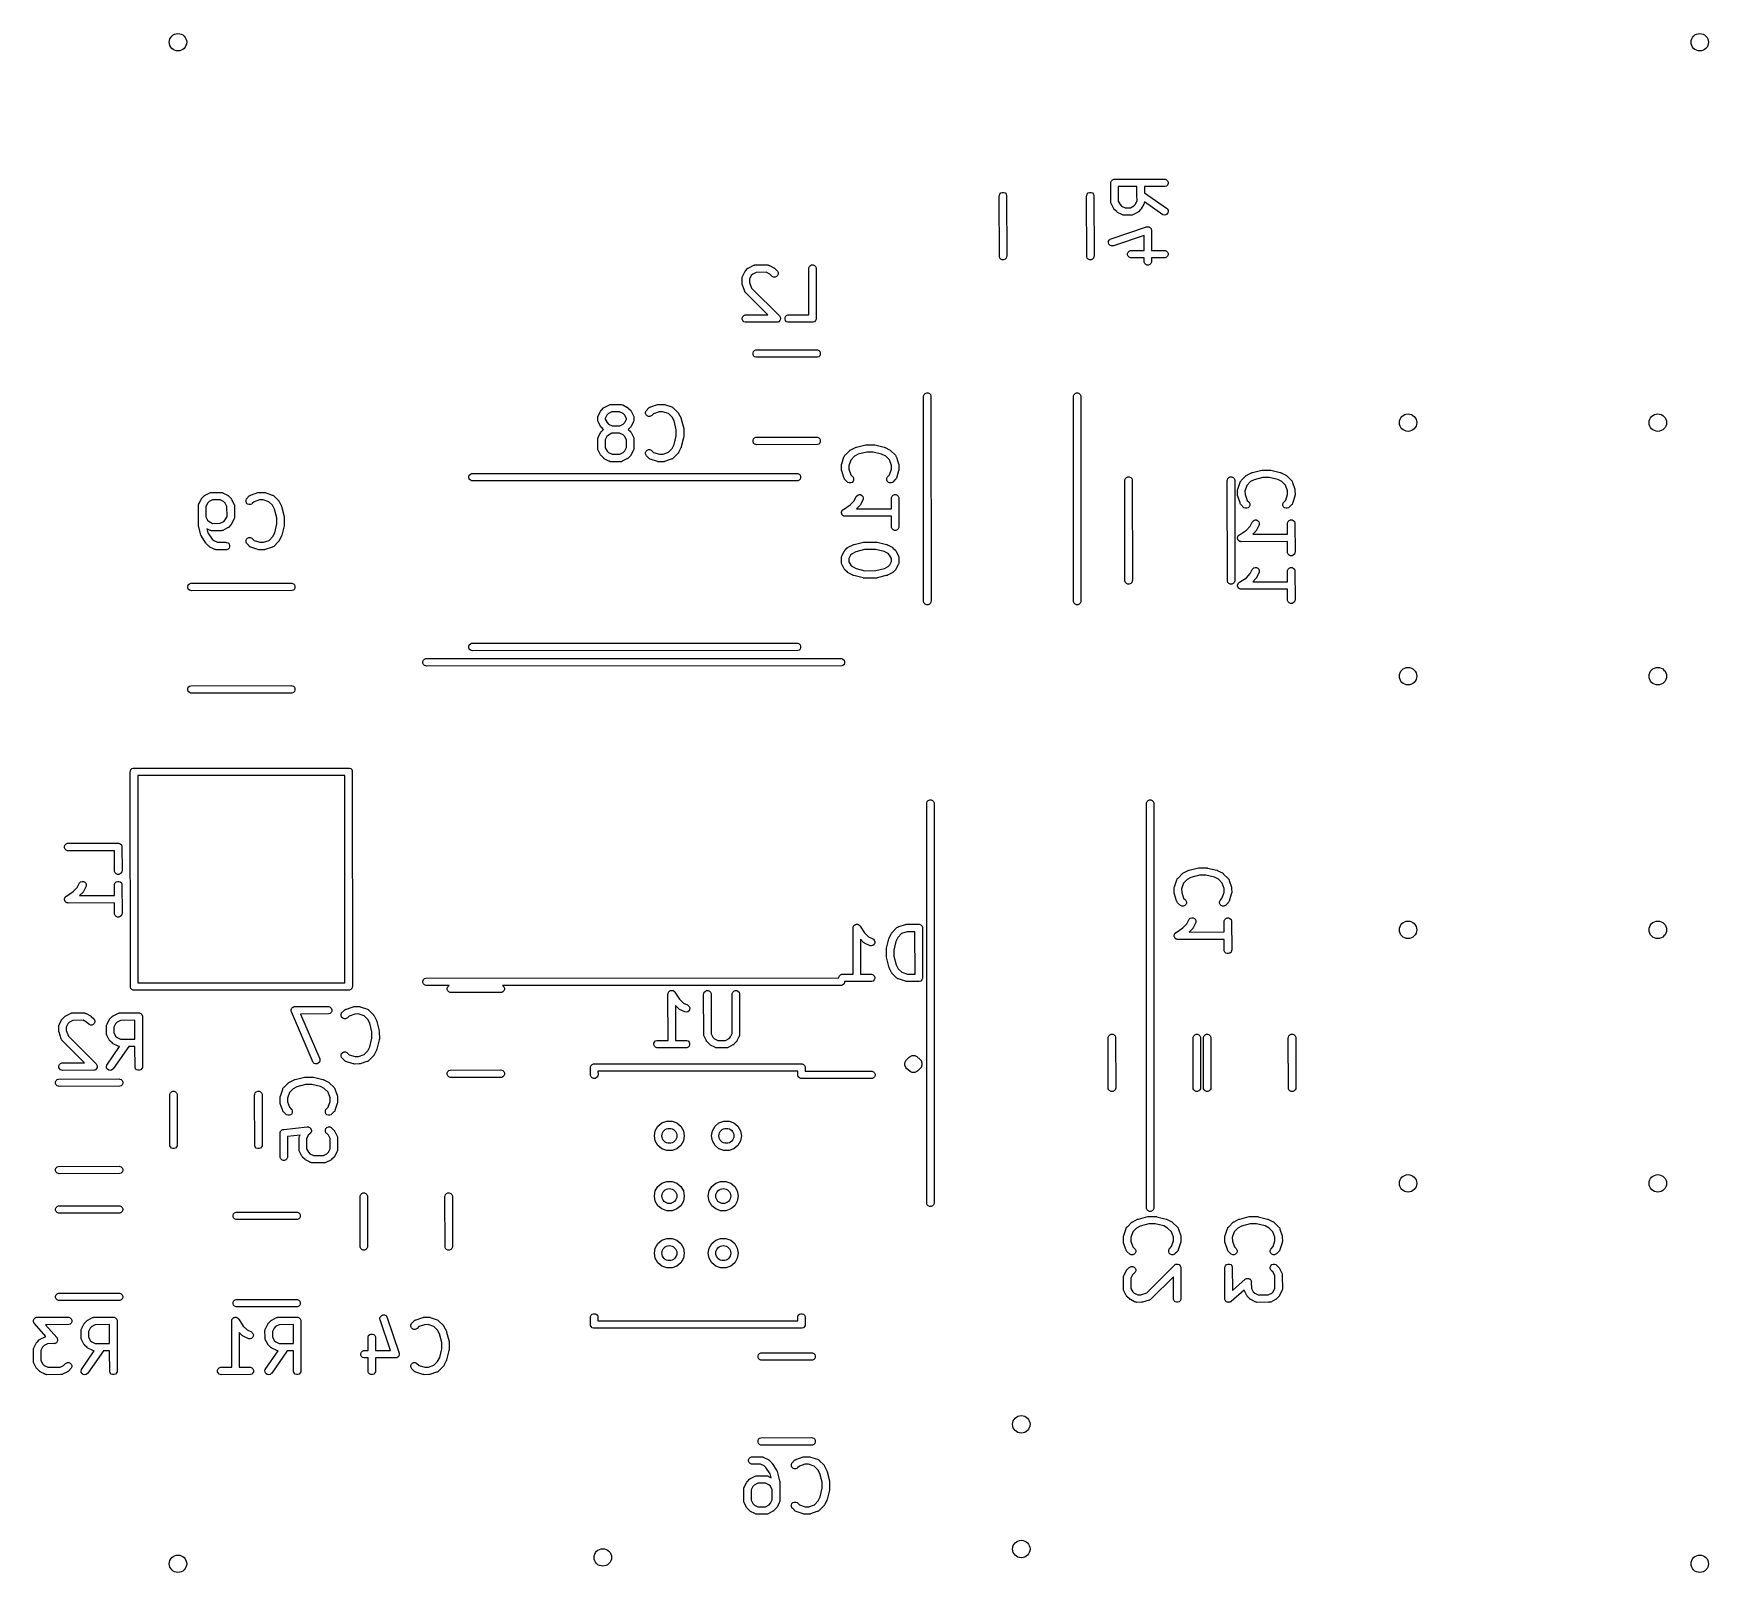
# Model space of a CAD drawing. Extents: x 4.69 to 6.01, y -4.01 to -2.79.
import ezdxf

# ---------------------------------------------------------------- set-up
doc = ezdxf.new("R2010")
doc.units = 0
doc.header["$MEASUREMENT"] = 0
doc.layers.add('BLACK', color=7, linetype='CONTINUOUS')

msp = doc.modelspace()

# ---------------------------------------------------------------- linework, layer by layer
at = {"layer": 'BLACK', "linetype": 'CONTINUOUS'}
for p, q in [((5.4489, -2.9189), (5.45, -2.9185)), ((5.45, -2.9185), (5.4511, -2.9185)), ((5.4511, -2.9185), (5.4522, -2.9189)), ((5.5178, -2.9189), (5.5189, -2.9185)), ((5.5189, -2.9185), (5.52, -2.9185)), ((5.52, -2.9185), (5.5211, -2.9189)), ((5.5356, -2.9104), (5.5361, -2.9093)), ((5.5356, -2.9109), (5.5356, -2.9104)), ((5.5356, -2.9255), (5.5356, -2.9109)), ((5.5361, -2.9093), (5.5369, -2.9085)), ((5.5369, -2.9085), (5.538, -2.908)), ((5.538, -2.908), (5.5779, -2.908)), ((5.5414, -2.9139), (5.5415, -2.9253)), ((5.5562, -2.9139), (5.5414, -2.9139)), ((5.5562, -2.9201), (5.5562, -2.9139)), ((5.5785, -2.9138), (5.5621, -2.9139)), ((5.5621, -2.9139), (5.5621, -2.9188)), ((5.5621, -2.9188), (5.5796, -2.931)), ((5.5779, -2.908), (5.5785, -2.908)), ((5.5785, -2.908), (5.5795, -2.9085)), ((5.5795, -2.9134), (5.5785, -2.9138)), ((5.5795, -2.9085), (5.5804, -2.9093)), ((5.5804, -2.9126), (5.5795, -2.9134)), ((5.5804, -2.9093), (5.5808, -2.9104)), ((5.5808, -2.9115), (5.5804, -2.9126)), ((5.5808, -2.9104), (5.5808, -2.9115)), ((5.4476, -2.9214), (5.4477, -2.9208)), ((5.4477, -2.9692), (5.4476, -2.9214)), ((5.4477, -2.9208), (5.4481, -2.9197)), ((5.4481, -2.9197), (5.4489, -2.9189)), ((5.4522, -2.9189), (5.453, -2.9197)), ((5.453, -2.9197), (5.4534, -2.9208)), ((5.4534, -2.9208), (5.4535, -2.9686)), ((5.5165, -2.9214), (5.5166, -2.9208)), ((5.5166, -2.9692), (5.5165, -2.9214)), ((5.5166, -2.9208), (5.517, -2.9197)), ((5.517, -2.9197), (5.5178, -2.9189)), ((5.5211, -2.9189), (5.5219, -2.9197)), ((5.5219, -2.9197), (5.5223, -2.9208)), ((5.5223, -2.9208), (5.5224, -2.9686)), ((5.5356, -2.9256), (5.5356, -2.9255)), ((5.5356, -2.926), (5.5356, -2.9256)), ((5.5356, -2.9265), (5.5356, -2.926)), ((5.5357, -2.9266), (5.5356, -2.9265)), ((5.5357, -2.9267), (5.5357, -2.9266)), ((5.5359, -2.9273), (5.5357, -2.9267)), ((5.5378, -2.931), (5.5359, -2.9273)), ((5.538, -2.9313), (5.5378, -2.931)), ((5.538, -2.9314), (5.538, -2.9313)), ((5.5381, -2.9315), (5.538, -2.9314)), ((5.5381, -2.9316), (5.5381, -2.9315)), ((5.5383, -2.9318), (5.5381, -2.9316)), ((5.5403, -2.9336), (5.5383, -2.9318)), ((5.5415, -2.9253), (5.5429, -2.928)), ((5.5429, -2.928), (5.5441, -2.9292)), ((5.5441, -2.9292), (5.5468, -2.9305)), ((5.5468, -2.9305), (5.551, -2.9305)), ((5.551, -2.9305), (5.5538, -2.9291)), ((5.5538, -2.9291), (5.5549, -2.9279)), ((5.5549, -2.9279), (5.5563, -2.9252)), ((5.5562, -2.9203), (5.5562, -2.9201)), ((5.5562, -2.9204), (5.5562, -2.9203)), ((5.5563, -2.9252), (5.5562, -2.9204)), ((5.5594, -2.9317), (5.5575, -2.9337)), ((5.5596, -2.9315), (5.5594, -2.9317)), ((5.5597, -2.9314), (5.5596, -2.9315)), ((5.5598, -2.9313), (5.5597, -2.9313)), ((5.5597, -2.9313), (5.5597, -2.9314)), ((5.5599, -2.931), (5.5598, -2.9313)), ((5.5616, -2.9276), (5.5599, -2.931)), ((5.5618, -2.9272), (5.5616, -2.9276)), ((5.5616, -2.9276), (5.5616, -2.9276)), ((5.562, -2.9267), (5.5618, -2.9272)), ((5.5621, -2.9265), (5.562, -2.9266)), ((5.562, -2.9266), (5.562, -2.9267)), ((5.5767, -2.9361), (5.5621, -2.926)), ((5.5621, -2.926), (5.5621, -2.9265)), ((5.5796, -2.931), (5.58, -2.9314)), ((5.58, -2.9314), (5.5807, -2.9324)), ((5.5405, -2.9339), (5.5403, -2.9336)), ((5.5406, -2.934), (5.5405, -2.9339)), ((5.5407, -2.934), (5.5406, -2.934)), ((5.5406, -2.934), (5.5406, -2.934)), ((5.541, -2.9342), (5.5407, -2.934)), ((5.5443, -2.9358), (5.541, -2.9342)), ((5.5444, -2.9359), (5.5443, -2.9358)), ((5.5447, -2.936), (5.5444, -2.9359)), ((5.5453, -2.9363), (5.5447, -2.936)), ((5.5454, -2.9363), (5.5453, -2.9363)), ((5.5455, -2.9363), (5.5454, -2.9363)), ((5.546, -2.9364), (5.5455, -2.9363)), ((5.5512, -2.9363), (5.546, -2.9364)), ((5.5513, -2.9364), (5.5512, -2.9363)), ((5.5517, -2.9363), (5.5513, -2.9364)), ((5.5522, -2.9363), (5.5517, -2.9363)), ((5.5523, -2.9363), (5.5522, -2.9363)), ((5.5524, -2.9363), (5.5523, -2.9363)), ((5.553, -2.9361), (5.5524, -2.9363)), ((5.5567, -2.9342), (5.553, -2.9361)), ((5.557, -2.934), (5.5567, -2.9342)), ((5.5572, -2.9339), (5.557, -2.934)), ((5.5573, -2.9338), (5.5572, -2.9339)), ((5.5572, -2.9339), (5.5572, -2.9339)), ((5.5575, -2.9337), (5.5573, -2.9338)), ((5.5778, -2.9364), (5.5767, -2.9361)), ((5.579, -2.9362), (5.5778, -2.9364)), ((5.5799, -2.9356), (5.579, -2.9362)), ((5.5806, -2.9346), (5.5799, -2.9356)), ((5.5809, -2.9335), (5.5806, -2.9346)), ((5.5807, -2.9324), (5.5809, -2.9335)), ((5.5337, -2.9582), (5.5338, -2.957)), ((5.5341, -2.9593), (5.5337, -2.9582)), ((5.5338, -2.957), (5.5343, -2.956)), ((5.5343, -2.956), (5.5352, -2.9552)), ((5.5352, -2.9552), (5.5638, -2.9456)), ((5.5618, -2.9525), (5.5376, -2.9606)), ((5.5619, -2.9643), (5.5618, -2.9525)), ((5.5638, -2.9456), (5.5641, -2.9456)), ((5.5641, -2.9456), (5.5642, -2.9455)), ((5.5642, -2.9455), (5.5643, -2.9455)), ((5.5643, -2.9455), (5.5644, -2.9455)), ((5.5644, -2.9455), (5.5649, -2.9455)), ((5.5649, -2.9455), (5.5654, -2.9455)), ((5.5654, -2.9455), (5.5655, -2.9456)), ((5.5655, -2.9456), (5.5656, -2.9456)), ((5.5656, -2.9456), (5.566, -2.9458)), ((5.566, -2.9458), (5.5664, -2.946)), ((5.5664, -2.946), (5.5665, -2.9461)), ((5.5665, -2.9461), (5.5666, -2.9461)), ((5.5666, -2.9461), (5.5669, -2.9465)), ((5.5669, -2.9465), (5.5672, -2.9468)), ((5.5672, -2.9468), (5.5673, -2.9469)), ((5.5673, -2.9469), (5.5673, -2.947)), ((5.5673, -2.947), (5.5675, -2.9474)), ((5.5675, -2.9474), (5.5677, -2.9479)), ((5.5677, -2.9479), (5.5677, -2.948)), ((5.5677, -2.948), (5.5677, -2.9481)), ((5.5677, -2.9481), (5.5677, -2.9485)), ((5.5677, -2.9485), (5.5677, -2.9643)), ((5.4481, -2.9703), (5.4477, -2.9692)), ((5.4489, -2.9711), (5.4481, -2.9703)), ((5.45, -2.9715), (5.4489, -2.9711)), ((5.4511, -2.9715), (5.45, -2.9715)), ((5.4522, -2.9711), (5.4511, -2.9715)), ((5.453, -2.9703), (5.4522, -2.9711)), ((5.4534, -2.9692), (5.453, -2.9703)), ((5.4535, -2.9686), (5.4534, -2.9692)), ((5.517, -2.9703), (5.5166, -2.9692)), ((5.5178, -2.9711), (5.517, -2.9703)), ((5.5189, -2.9715), (5.5178, -2.9711)), ((5.52, -2.9715), (5.5189, -2.9715)), ((5.5211, -2.9711), (5.52, -2.9715)), ((5.5219, -2.9703), (5.5211, -2.9711)), ((5.5223, -2.9692), (5.5219, -2.9703)), ((5.5224, -2.9686), (5.5223, -2.9692)), ((5.5349, -2.9601), (5.5341, -2.9593)), ((5.5359, -2.9607), (5.5349, -2.9601)), ((5.537, -2.9607), (5.5359, -2.9607)), ((5.5376, -2.9606), (5.537, -2.9607)), ((5.5488, -2.9666), (5.5492, -2.9655)), ((5.5488, -2.9678), (5.5488, -2.9666)), ((5.5492, -2.9688), (5.5488, -2.9678)), ((5.5492, -2.9655), (5.55, -2.9647)), ((5.55, -2.9696), (5.5492, -2.9688)), ((5.55, -2.9647), (5.5511, -2.9643)), ((5.5511, -2.9701), (5.55, -2.9696)), ((5.5511, -2.9643), (5.5619, -2.9643)), ((5.5517, -2.9701), (5.5511, -2.9701)), ((5.5619, -2.9701), (5.5517, -2.9701)), ((5.5619, -2.9734), (5.5619, -2.9701)), ((5.5677, -2.9643), (5.5779, -2.9642)), ((5.5785, -2.9701), (5.5677, -2.9701)), ((5.5677, -2.9701), (5.5677, -2.9728)), ((5.5779, -2.9642), (5.5785, -2.9643)), ((5.5785, -2.9643), (5.5795, -2.9647)), ((5.5795, -2.9696), (5.5785, -2.9701)), ((5.5795, -2.9647), (5.5804, -2.9655)), ((5.5804, -2.9688), (5.5795, -2.9696)), ((5.5804, -2.9655), (5.5808, -2.9666)), ((5.5808, -2.9678), (5.5804, -2.9688)), ((5.5808, -2.9666), (5.5808, -2.9678)), ((5.245, -2.9853), (5.2452, -2.9847)), ((5.2452, -2.9847), (5.2454, -2.9844)), ((5.2454, -2.9843), (5.247, -2.981)), ((5.2454, -2.9844), (5.2454, -2.9843)), ((5.247, -2.981), (5.2472, -2.9807)), ((5.2472, -2.9807), (5.2472, -2.9806)), ((5.2472, -2.9806), (5.2473, -2.9806)), ((5.2473, -2.9806), (5.2474, -2.9805)), ((5.2474, -2.9805), (5.2476, -2.9803)), ((5.2476, -2.9803), (5.2495, -2.9783)), ((5.2495, -2.9783), (5.2497, -2.9781)), ((5.2497, -2.9781), (5.2498, -2.9781)), ((5.2498, -2.9781), (5.2498, -2.978)), ((5.2498, -2.978), (5.2499, -2.978)), ((5.2499, -2.978), (5.2503, -2.9778)), ((5.2503, -2.9778), (5.254, -2.9759)), ((5.252, -2.9841), (5.2507, -2.9868)), ((5.2532, -2.9829), (5.252, -2.9841)), ((5.2559, -2.9815), (5.2532, -2.9829)), ((5.254, -2.9759), (5.2545, -2.9757)), ((5.2545, -2.9757), (5.2546, -2.9757)), ((5.2546, -2.9757), (5.2547, -2.9756)), ((5.2547, -2.9756), (5.2553, -2.9756)), ((5.2553, -2.9756), (5.2557, -2.9756)), ((5.2557, -2.9756), (5.2558, -2.9756)), ((5.2558, -2.9756), (5.2647, -2.9756)), ((5.2639, -2.9814), (5.2559, -2.9815)), ((5.2666, -2.9828), (5.2639, -2.9814)), ((5.2647, -2.9756), (5.2653, -2.9756)), ((5.2653, -2.9756), (5.2654, -2.9757)), ((5.2654, -2.9757), (5.2655, -2.9757)), ((5.2655, -2.9757), (5.266, -2.9759)), ((5.266, -2.9759), (5.2663, -2.9761)), ((5.2663, -2.9761), (5.2664, -2.9761)), ((5.2664, -2.9761), (5.2698, -2.9778)), ((5.2687, -2.9847), (5.2666, -2.9828)), ((5.2697, -2.9852), (5.2687, -2.9847)), ((5.2698, -2.9778), (5.27, -2.9779)), ((5.27, -2.9779), (5.2701, -2.978)), ((5.2701, -2.978), (5.2701, -2.978)), ((5.2701, -2.978), (5.2702, -2.9781)), ((5.2702, -2.9781), (5.2705, -2.9783)), ((5.2705, -2.9783), (5.2724, -2.9802)), ((5.272, -2.9847), (5.2709, -2.9852)), ((5.2728, -2.9839), (5.272, -2.9847)), ((5.2724, -2.9802), (5.2728, -2.9806)), ((5.2728, -2.9806), (5.2732, -2.9817)), ((5.2732, -2.9829), (5.2728, -2.9839)), ((5.2732, -2.9817), (5.2732, -2.9829)), ((5.2974, -2.978), (5.2979, -2.9769)), ((5.2974, -2.9785), (5.2974, -2.978)), ((5.2974, -3.015), (5.2974, -2.9785)), ((5.2979, -2.9769), (5.2987, -2.9761)), ((5.2987, -2.9761), (5.2997, -2.9756)), ((5.2997, -2.9756), (5.3009, -2.9756)), ((5.3009, -2.9756), (5.3019, -2.9761)), ((5.3019, -2.9761), (5.3028, -2.9769)), ((5.3028, -2.9769), (5.3032, -2.978)), ((5.3032, -2.978), (5.3033, -3.0179)), ((5.5623, -2.9744), (5.5619, -2.9734)), ((5.5631, -2.9753), (5.5623, -2.9744)), ((5.5642, -2.9757), (5.5631, -2.9753)), ((5.5654, -2.9757), (5.5642, -2.9757)), ((5.5664, -2.9753), (5.5654, -2.9757)), ((5.5672, -2.9744), (5.5664, -2.9753)), ((5.5677, -2.9734), (5.5672, -2.9744)), ((5.5677, -2.9728), (5.5677, -2.9734)), ((5.2449, -2.9855), (5.245, -2.9854)), ((5.2449, -2.986), (5.2449, -2.9855)), ((5.2449, -2.9898), (5.2449, -2.986)), ((5.2449, -2.9902), (5.2449, -2.9898)), ((5.2449, -2.9903), (5.2449, -2.9902)), ((5.2449, -2.9904), (5.2449, -2.9903)), ((5.245, -2.9907), (5.2449, -2.9904)), ((5.2449, -2.9904), (5.2449, -2.9904)), ((5.245, -2.9854), (5.245, -2.9853)), ((5.2468, -2.9959), (5.245, -2.9907)), ((5.2468, -2.996), (5.2468, -2.9959)), ((5.247, -2.9964), (5.2468, -2.996)), ((5.2471, -2.9969), (5.247, -2.9964)), ((5.2472, -2.997), (5.2471, -2.9969)), ((5.2476, -2.9975), (5.2472, -2.997)), ((5.2472, -2.997), (5.2472, -2.997)), ((5.2651, -3.015), (5.2476, -2.9975)), ((5.2507, -2.9868), (5.2508, -2.9894)), ((5.2508, -2.9894), (5.2523, -2.9939)), ((5.2523, -2.9939), (5.2743, -3.0158)), ((5.2709, -2.9852), (5.2697, -2.9852)), ((5.2449, -3.0173), (5.2454, -3.0163)), ((5.2449, -3.0185), (5.2449, -3.0173)), ((5.2454, -3.0195), (5.2449, -3.0185)), ((5.2454, -3.0163), (5.2462, -3.0155)), ((5.2462, -3.0204), (5.2454, -3.0195)), ((5.2462, -3.0155), (5.2472, -3.015)), ((5.2472, -3.0208), (5.2462, -3.0204)), ((5.2472, -3.015), (5.2651, -3.015)), ((5.2478, -3.0209), (5.2472, -3.0208)), ((5.2728, -3.0208), (5.2478, -3.0209)), ((5.2731, -3.0207), (5.2728, -3.0208)), ((5.2738, -3.0204), (5.2731, -3.0207)), ((5.2746, -3.0195), (5.2738, -3.0204)), ((5.2743, -3.0158), (5.2746, -3.0163)), ((5.2746, -3.0163), (5.2751, -3.0173)), ((5.2751, -3.0185), (5.2746, -3.0195)), ((5.2751, -3.0173), (5.2751, -3.0185)), ((5.2787, -3.0173), (5.2791, -3.0163)), ((5.2787, -3.0185), (5.2787, -3.0173)), ((5.2791, -3.0195), (5.2787, -3.0185)), ((5.2791, -3.0163), (5.2799, -3.0155)), ((5.2799, -3.0204), (5.2791, -3.0195)), ((5.2799, -3.0155), (5.281, -3.015)), ((5.281, -3.0208), (5.2799, -3.0204)), ((5.281, -3.015), (5.2974, -3.015)), ((5.2816, -3.0209), (5.281, -3.0208)), ((5.3009, -3.0208), (5.2816, -3.0209)), ((5.3019, -3.0204), (5.3009, -3.0208)), ((5.3028, -3.0195), (5.3019, -3.0204)), ((5.3032, -3.0185), (5.3028, -3.0195)), ((5.3033, -3.0179), (5.3032, -3.0185)), ((5.2535, -3.045), (5.2539, -3.0439)), ((5.2535, -3.0461), (5.2535, -3.045)), ((5.2539, -3.0472), (5.2535, -3.0461)), ((5.2539, -3.0439), (5.2547, -3.0431)), ((5.2547, -3.048), (5.2539, -3.0472)), ((5.2547, -3.0431), (5.2558, -3.0427)), ((5.2558, -3.0484), (5.2547, -3.048)), ((5.2558, -3.0427), (5.3036, -3.0426)), ((5.2564, -3.0485), (5.2558, -3.0484)), ((5.3042, -3.0484), (5.2564, -3.0485)), ((5.3036, -3.0426), (5.3042, -3.0427)), ((5.3042, -3.0427), (5.3053, -3.0431)), ((5.3053, -3.048), (5.3042, -3.0484)), ((5.3053, -3.0431), (5.3061, -3.0439)), ((5.3061, -3.0472), (5.3053, -3.048)), ((5.3061, -3.0439), (5.3065, -3.045)), ((5.3065, -3.0461), (5.3061, -3.0472)), ((5.3065, -3.045), (5.3065, -3.0461)), ((5.3885, -3.0778), (5.3893, -3.077)), ((5.3893, -3.077), (5.3904, -3.0766)), ((5.3904, -3.0766), (5.3915, -3.0766)), ((5.3915, -3.0766), (5.3926, -3.077)), ((5.3926, -3.077), (5.3934, -3.0778)), ((5.5066, -3.0778), (5.5074, -3.077)), ((5.5074, -3.077), (5.5085, -3.0766)), ((5.5085, -3.0766), (5.5096, -3.0766)), ((5.5096, -3.0766), (5.5107, -3.077)), ((5.5107, -3.077), (5.5115, -3.0778)), ((5.1335, -3.0906), (5.1336, -3.0905)), ((5.1335, -3.0906), (5.1335, -3.0906)), ((5.1336, -3.0905), (5.1339, -3.0903)), ((5.1339, -3.0903), (5.1357, -3.0883)), ((5.1357, -3.0883), (5.136, -3.0881)), ((5.136, -3.0881), (5.1361, -3.088)), ((5.136, -3.0881), (5.136, -3.0881)), ((5.1361, -3.088), (5.1362, -3.088)), ((5.1362, -3.088), (5.1365, -3.0878)), ((5.1365, -3.0878), (5.1402, -3.0859)), ((5.1402, -3.0859), (5.1408, -3.0857)), ((5.1408, -3.0857), (5.1409, -3.0857)), ((5.1409, -3.0857), (5.141, -3.0856)), ((5.141, -3.0856), (5.1415, -3.0856)), ((5.1415, -3.0856), (5.1419, -3.0856)), ((5.1419, -3.0856), (5.142, -3.0856)), ((5.142, -3.0856), (5.1491, -3.0856)), ((5.1491, -3.0856), (5.1496, -3.0856)), ((5.1496, -3.0856), (5.1497, -3.0857)), ((5.1497, -3.0857), (5.1498, -3.0857)), ((5.1498, -3.0857), (5.1504, -3.0859)), ((5.1504, -3.0859), (5.1507, -3.0861)), ((5.1507, -3.0861), (5.1508, -3.0861)), ((5.1508, -3.0861), (5.1541, -3.0878)), ((5.1541, -3.0878), (5.1544, -3.0879)), ((5.1544, -3.0879), (5.1545, -3.088)), ((5.1545, -3.088), (5.1545, -3.088)), ((5.1545, -3.088), (5.1546, -3.0881)), ((5.1546, -3.0881), (5.1548, -3.0883)), ((5.1548, -3.0883), (5.1568, -3.0902)), ((5.1568, -3.0902), (5.157, -3.0904)), ((5.157, -3.0904), (5.157, -3.0905)), ((5.157, -3.0905), (5.1571, -3.0905)), ((5.1571, -3.0905), (5.1571, -3.0906)), ((5.1691, -3.0906), (5.1713, -3.0883)), ((5.1713, -3.0883), (5.1718, -3.088)), ((5.1718, -3.088), (5.1719, -3.0879)), ((5.1719, -3.0879), (5.172, -3.0878)), ((5.172, -3.0878), (5.1725, -3.0877)), ((5.1725, -3.0877), (5.1729, -3.0875)), ((5.1729, -3.0875), (5.1781, -3.0857)), ((5.1729, -3.0875), (5.1729, -3.0875)), ((5.1781, -3.0857), (5.1784, -3.0857)), ((5.1784, -3.0857), (5.1785, -3.0856)), ((5.1785, -3.0856), (5.1785, -3.0856)), ((5.1785, -3.0856), (5.1787, -3.0856)), ((5.1787, -3.0856), (5.1791, -3.0856)), ((5.1791, -3.0856), (5.1828, -3.0856)), ((5.1828, -3.0856), (5.1831, -3.0856)), ((5.1831, -3.0856), (5.1832, -3.0856)), ((5.1832, -3.0856), (5.1832, -3.0856)), ((5.1832, -3.0856), (5.1834, -3.0856)), ((5.1834, -3.0856), (5.1838, -3.0858)), ((5.1838, -3.0858), (5.1894, -3.0876)), ((5.1894, -3.0876), (5.1899, -3.0878)), ((5.1899, -3.0878), (5.19, -3.0879)), ((5.19, -3.0879), (5.1901, -3.088)), ((5.1901, -3.088), (5.1905, -3.0883)), ((5.1905, -3.0883), (5.1908, -3.0886)), ((5.1908, -3.0886), (5.1908, -3.0887)), ((5.1908, -3.0887), (5.1943, -3.0921)), ((5.388, -3.0789), (5.3885, -3.0778)), ((5.388, -3.0794), (5.388, -3.0789)), ((5.388, -3.2414), (5.388, -3.0794)), ((5.3934, -3.0778), (5.3938, -3.0789)), ((5.3938, -3.0789), (5.3939, -3.2409)), ((5.5061, -3.0794), (5.5062, -3.0789)), ((5.5062, -3.2414), (5.5061, -3.0794)), ((5.5062, -3.0789), (5.5066, -3.0778)), ((5.5115, -3.0778), (5.512, -3.0789)), ((5.512, -3.0789), (5.512, -3.2409)), ((5.1311, -3.096), (5.1312, -3.0955)), ((5.1311, -3.0975), (5.1311, -3.096)), ((5.1312, -3.0978), (5.1311, -3.0975)), ((5.1311, -3.0975), (5.1311, -3.0975)), ((5.1312, -3.0953), (5.1315, -3.0947)), ((5.1312, -3.0954), (5.1312, -3.0953)), ((5.1312, -3.0955), (5.1312, -3.0954)), ((5.1312, -3.0985), (5.1312, -3.0978)), ((5.1312, -3.0986), (5.1312, -3.0985)), ((5.1312, -3.0987), (5.1312, -3.0986)), ((5.1314, -3.0992), (5.1312, -3.0987)), ((5.1333, -3.103), (5.1314, -3.0992)), ((5.1315, -3.0947), (5.1316, -3.0944)), ((5.1316, -3.0944), (5.1317, -3.0943)), ((5.1317, -3.0943), (5.1333, -3.091)), ((5.1333, -3.091), (5.1335, -3.0907)), ((5.1335, -3.1033), (5.1333, -3.103)), ((5.1335, -3.0907), (5.1335, -3.0906)), ((5.1336, -3.1034), (5.1335, -3.1033)), ((5.1336, -3.1035), (5.1336, -3.1034)), ((5.1337, -3.1035), (5.1336, -3.1035)), ((5.1339, -3.1037), (5.1337, -3.1035)), ((5.1355, -3.1054), (5.1339, -3.1037)), ((5.1383, -3.0941), (5.137, -3.0968)), ((5.137, -3.0968), (5.137, -3.0973)), ((5.137, -3.0973), (5.1384, -3.1)), ((5.1395, -3.0929), (5.1383, -3.0941)), ((5.1384, -3.1), (5.1396, -3.1012)), ((5.1422, -3.0915), (5.1395, -3.0929)), ((5.1396, -3.1012), (5.1423, -3.1025)), ((5.1483, -3.0914), (5.1422, -3.0915)), ((5.1423, -3.1025), (5.1484, -3.1025)), ((5.151, -3.0928), (5.1483, -3.0914)), ((5.1484, -3.1025), (5.1512, -3.1011)), ((5.1522, -3.0939), (5.151, -3.0928)), ((5.1512, -3.1011), (5.1523, -3.0998)), ((5.1536, -3.0967), (5.1522, -3.0939)), ((5.1523, -3.0998), (5.1536, -3.0972)), ((5.1536, -3.0972), (5.1536, -3.0967)), ((5.1568, -3.1037), (5.1551, -3.1054)), ((5.157, -3.1035), (5.1568, -3.1037)), ((5.1571, -3.1033), (5.157, -3.1035)), ((5.1571, -3.0906), (5.1573, -3.091)), ((5.1572, -3.1032), (5.1571, -3.1033)), ((5.1571, -3.1033), (5.1571, -3.1033)), ((5.1573, -3.103), (5.1572, -3.1032)), ((5.1573, -3.091), (5.1592, -3.0947)), ((5.159, -3.0996), (5.1573, -3.103)), ((5.1592, -3.0992), (5.159, -3.0996)), ((5.159, -3.0996), (5.159, -3.0996)), ((5.1592, -3.0947), (5.1594, -3.0953)), ((5.1594, -3.0987), (5.1592, -3.0992)), ((5.1594, -3.0953), (5.1594, -3.0954)), ((5.1594, -3.0954), (5.1595, -3.0955)), ((5.1595, -3.0985), (5.1594, -3.0986)), ((5.1594, -3.0986), (5.1594, -3.0987)), ((5.1595, -3.0955), (5.1595, -3.0962)), ((5.1595, -3.0962), (5.1595, -3.0964)), ((5.1595, -3.0964), (5.1595, -3.0964)), ((5.1595, -3.0964), (5.1595, -3.0979)), ((5.1595, -3.0979), (5.1595, -3.0985)), ((5.1687, -3.0917), (5.1691, -3.0906)), ((5.1687, -3.0929), (5.1687, -3.0917)), ((5.1691, -3.0939), (5.1687, -3.0929)), ((5.1699, -3.0947), (5.1691, -3.0939)), ((5.171, -3.0952), (5.1699, -3.0947)), ((5.1721, -3.0952), (5.171, -3.0952)), ((5.1732, -3.0947), (5.1721, -3.0952)), ((5.1736, -3.0944), (5.1732, -3.0947)), ((5.175, -3.093), (5.1736, -3.0944)), ((5.1794, -3.0915), (5.175, -3.093)), ((5.1822, -3.0914), (5.1794, -3.0915)), ((5.1868, -3.0929), (5.1822, -3.0914)), ((5.1897, -3.0958), (5.1868, -3.0929)), ((5.1912, -3.0987), (5.1897, -3.0958)), ((5.193, -3.1056), (5.1912, -3.0987)), ((5.1943, -3.0921), (5.1945, -3.0923)), ((5.1945, -3.0923), (5.1945, -3.0924)), ((5.1945, -3.0924), (5.1945, -3.0924)), ((5.1945, -3.0924), (5.1946, -3.0925)), ((5.1946, -3.0925), (5.1948, -3.0929)), ((5.1948, -3.0929), (5.1967, -3.0966)), ((5.1967, -3.0966), (5.1967, -3.0966)), ((5.1967, -3.0966), (5.1967, -3.0966)), ((5.1967, -3.0966), (5.1967, -3.0967)), ((5.1967, -3.0967), (5.1969, -3.0971)), ((5.1969, -3.0971), (5.1969, -3.0974)), ((5.1969, -3.0974), (5.1988, -3.1047)), ((5.1311, -3.1129), (5.1312, -3.1123)), ((5.1312, -3.12), (5.1311, -3.1129)), ((5.1312, -3.1121), (5.1315, -3.1116)), ((5.1312, -3.1122), (5.1312, -3.1121)), ((5.1312, -3.1123), (5.1312, -3.1122)), ((5.1315, -3.1116), (5.1316, -3.1113)), ((5.1316, -3.1113), (5.1317, -3.1112)), ((5.1317, -3.1112), (5.1333, -3.1078)), ((5.1333, -3.1078), (5.1335, -3.1076)), ((5.1335, -3.1075), (5.1336, -3.1073)), ((5.1335, -3.1076), (5.1335, -3.1075)), ((5.1335, -3.1075), (5.1335, -3.1075)), ((5.1336, -3.1073), (5.1339, -3.1071)), ((5.1339, -3.1071), (5.1355, -3.1054)), ((5.1383, -3.111), (5.137, -3.1137)), ((5.137, -3.1137), (5.137, -3.1198)), ((5.1395, -3.1098), (5.1383, -3.111)), ((5.1422, -3.1084), (5.1395, -3.1098)), ((5.1483, -3.1083), (5.1422, -3.1084)), ((5.151, -3.1096), (5.1483, -3.1083)), ((5.1522, -3.1108), (5.151, -3.1096)), ((5.1536, -3.1135), (5.1522, -3.1108)), ((5.1537, -3.1196), (5.1536, -3.1135)), ((5.1551, -3.1054), (5.1568, -3.1071)), ((5.1568, -3.1071), (5.157, -3.1073)), ((5.157, -3.1073), (5.157, -3.1073)), ((5.157, -3.1073), (5.1571, -3.1074)), ((5.1571, -3.1074), (5.1571, -3.1075)), ((5.1571, -3.1075), (5.1573, -3.1079)), ((5.1573, -3.1079), (5.1592, -3.1116)), ((5.1592, -3.1116), (5.1594, -3.1121)), ((5.1594, -3.1121), (5.1594, -3.1122)), ((5.1594, -3.1122), (5.1595, -3.1123)), ((5.1595, -3.1123), (5.1595, -3.1129)), ((5.1595, -3.1129), (5.1595, -3.1133)), ((5.1595, -3.1133), (5.1595, -3.1134)), ((5.1595, -3.1134), (5.1595, -3.1204)), ((5.1914, -3.1173), (5.193, -3.1105)), ((5.193, -3.1105), (5.193, -3.1056)), ((5.1987, -3.1119), (5.1969, -3.1192)), ((5.1988, -3.1116), (5.1987, -3.1119)), ((5.1988, -3.1047), (5.1988, -3.1048)), ((5.1988, -3.1048), (5.1988, -3.1048)), ((5.1988, -3.1048), (5.1988, -3.1049)), ((5.1988, -3.1049), (5.1989, -3.1053)), ((5.1989, -3.1053), (5.1988, -3.1056)), ((5.1988, -3.1056), (5.1989, -3.111)), ((5.1989, -3.1113), (5.1988, -3.1116)), ((5.1989, -3.111), (5.1989, -3.1111)), ((5.1989, -3.1111), (5.1989, -3.1112)), ((5.1989, -3.1112), (5.1989, -3.1113)), ((5.2535, -3.1139), (5.2539, -3.1128)), ((5.2535, -3.115), (5.2535, -3.1139)), ((5.2539, -3.1161), (5.2535, -3.115)), ((5.2539, -3.1128), (5.2547, -3.112)), ((5.2547, -3.1169), (5.2539, -3.1161)), ((5.2547, -3.112), (5.2558, -3.1116)), ((5.2558, -3.1173), (5.2547, -3.1169)), ((5.2558, -3.1116), (5.3036, -3.1115)), ((5.3036, -3.1115), (5.3042, -3.1116)), ((5.3042, -3.1116), (5.3053, -3.112)), ((5.3053, -3.1169), (5.3042, -3.1173)), ((5.3053, -3.112), (5.3061, -3.1128)), ((5.3061, -3.1161), (5.3053, -3.1169)), ((5.3061, -3.1128), (5.3065, -3.1139)), ((5.3065, -3.115), (5.3061, -3.1161)), ((5.3065, -3.1139), (5.3065, -3.115)), ((5.1312, -3.1205), (5.1311, -3.12)), ((5.1311, -3.12), (5.1312, -3.12)), ((5.1312, -3.121), (5.1312, -3.1205)), ((5.1312, -3.1211), (5.1312, -3.121)), ((5.1312, -3.1212), (5.1312, -3.1211)), ((5.1314, -3.1217), (5.1312, -3.1212)), ((5.1333, -3.1255), (5.1314, -3.1217)), ((5.1335, -3.1258), (5.1333, -3.1255)), ((5.1336, -3.1259), (5.1335, -3.1258)), ((5.1336, -3.126), (5.1336, -3.1259)), ((5.1337, -3.126), (5.1336, -3.126)), ((5.1339, -3.1262), (5.1337, -3.126)), ((5.1358, -3.1281), (5.1339, -3.1262)), ((5.136, -3.1284), (5.1358, -3.1281)), ((5.1361, -3.1284), (5.136, -3.1284)), ((5.1362, -3.1285), (5.1361, -3.1284)), ((5.1365, -3.1287), (5.1362, -3.1285)), ((5.1362, -3.1285), (5.1362, -3.1285)), ((5.1399, -3.1303), (5.1365, -3.1287)), ((5.137, -3.1198), (5.1384, -3.1225)), ((5.1384, -3.1225), (5.1396, -3.1237)), ((5.1396, -3.1237), (5.1423, -3.125)), ((5.1423, -3.125), (5.1484, -3.125)), ((5.1484, -3.125), (5.1512, -3.1236)), ((5.1541, -3.1286), (5.1504, -3.1305)), ((5.1512, -3.1236), (5.1523, -3.1223)), ((5.1523, -3.1223), (5.1537, -3.1196)), ((5.1545, -3.1285), (5.1541, -3.1286)), ((5.1546, -3.1284), (5.1545, -3.1285)), ((5.1547, -3.1283), (5.1546, -3.1284)), ((5.1546, -3.1284), (5.1546, -3.1284)), ((5.1549, -3.1281), (5.1547, -3.1283)), ((5.1568, -3.1262), (5.1549, -3.1281)), ((5.157, -3.126), (5.1568, -3.1262)), ((5.1571, -3.1258), (5.157, -3.126)), ((5.1572, -3.1257), (5.1571, -3.1258)), ((5.1571, -3.1258), (5.1571, -3.1258)), ((5.1573, -3.1255), (5.1572, -3.1257)), ((5.159, -3.1221), (5.1573, -3.1255)), ((5.1592, -3.1217), (5.159, -3.122)), ((5.159, -3.122), (5.159, -3.1221)), ((5.1594, -3.1212), (5.1592, -3.1217)), ((5.1595, -3.121), (5.1594, -3.1211)), ((5.1594, -3.1211), (5.1594, -3.1212)), ((5.1595, -3.1204), (5.1595, -3.121)), ((5.1687, -3.1236), (5.1691, -3.1225)), ((5.1687, -3.1247), (5.1687, -3.1236)), ((5.1691, -3.1258), (5.1687, -3.1247)), ((5.1691, -3.1225), (5.1699, -3.1217)), ((5.1695, -3.1262), (5.1691, -3.1258)), ((5.1711, -3.1278), (5.1695, -3.1262)), ((5.1699, -3.1217), (5.171, -3.1213)), ((5.171, -3.1213), (5.1721, -3.1213)), ((5.1713, -3.128), (5.1711, -3.1278)), ((5.1711, -3.1278), (5.1711, -3.1278)), ((5.1718, -3.1285), (5.1713, -3.128)), ((5.1719, -3.1285), (5.1718, -3.1285)), ((5.172, -3.1286), (5.1719, -3.1285)), ((5.1725, -3.1288), (5.172, -3.1286)), ((5.1721, -3.1213), (5.1732, -3.1217)), ((5.1781, -3.1306), (5.1725, -3.1288)), ((5.1732, -3.1217), (5.1751, -3.1235)), ((5.1751, -3.1235), (5.1797, -3.125)), ((5.1797, -3.125), (5.1825, -3.125)), ((5.1825, -3.125), (5.1869, -3.1234)), ((5.1889, -3.1289), (5.1837, -3.1307)), ((5.1869, -3.1234), (5.1898, -3.1204)), ((5.189, -3.1289), (5.1889, -3.1289)), ((5.1894, -3.1288), (5.189, -3.1289)), ((5.1899, -3.1286), (5.1894, -3.1288)), ((5.1898, -3.1204), (5.1914, -3.1173)), ((5.19, -3.1285), (5.1899, -3.1286)), ((5.1901, -3.1285), (5.19, -3.1285)), ((5.1905, -3.1281), (5.1901, -3.1285)), ((5.1942, -3.1243), (5.1905, -3.1281)), ((5.1945, -3.1241), (5.1942, -3.1243)), ((5.1946, -3.124), (5.1945, -3.1241)), ((5.1947, -3.1239), (5.1946, -3.1239)), ((5.1946, -3.1239), (5.1946, -3.124)), ((5.1948, -3.1236), (5.1947, -3.1239)), ((5.1966, -3.12), (5.1948, -3.1236)), ((5.1967, -3.1198), (5.1966, -3.12)), ((5.1969, -3.1194), (5.1967, -3.1198)), ((5.1969, -3.1192), (5.1969, -3.1193)), ((5.1969, -3.1193), (5.1969, -3.1193)), ((5.1969, -3.1193), (5.1969, -3.1194)), ((5.2564, -3.1174), (5.2558, -3.1173)), ((5.3042, -3.1173), (5.2564, -3.1174)), ((5.3234, -3.1325), (5.3252, -3.1269)), ((5.3252, -3.1269), (5.3255, -3.1264)), ((5.3255, -3.1264), (5.3256, -3.1263)), ((5.3256, -3.1262), (5.326, -3.1258)), ((5.3256, -3.1263), (5.3256, -3.1262)), ((5.326, -3.1258), (5.3262, -3.1255)), ((5.3262, -3.1255), (5.3263, -3.1255)), ((5.3263, -3.1255), (5.3297, -3.122)), ((5.3306, -3.1295), (5.3291, -3.134)), ((5.3297, -3.122), (5.3299, -3.1218)), ((5.3299, -3.1218), (5.33, -3.1217)), ((5.33, -3.1217), (5.3302, -3.1216)), ((5.33, -3.1217), (5.33, -3.1217)), ((5.3302, -3.1216), (5.3305, -3.1215)), ((5.3305, -3.1215), (5.3342, -3.1196)), ((5.3334, -3.1265), (5.3306, -3.1295)), ((5.3364, -3.125), (5.3334, -3.1265)), ((5.3342, -3.1196), (5.3343, -3.1195)), ((5.3343, -3.1195), (5.3348, -3.1193)), ((5.3343, -3.1195), (5.3343, -3.1195)), ((5.3343, -3.1195), (5.3343, -3.1195)), ((5.3348, -3.1193), (5.3351, -3.1193)), ((5.3351, -3.1193), (5.3423, -3.1175)), ((5.3432, -3.1233), (5.3364, -3.125)), ((5.3423, -3.1175), (5.3424, -3.1174)), ((5.3424, -3.1174), (5.3425, -3.1174)), ((5.3425, -3.1174), (5.3425, -3.1174)), ((5.3425, -3.1174), (5.3429, -3.1174)), ((5.3429, -3.1174), (5.3432, -3.1174)), ((5.3432, -3.1174), (5.3487, -3.1174)), ((5.3481, -3.1232), (5.3432, -3.1233)), ((5.3549, -3.1249), (5.3481, -3.1232)), ((5.3487, -3.1174), (5.3488, -3.1174)), ((5.3488, -3.1174), (5.3488, -3.1174)), ((5.3488, -3.1174), (5.3489, -3.1174)), ((5.3489, -3.1174), (5.3492, -3.1174)), ((5.3492, -3.1174), (5.3495, -3.1175)), ((5.3495, -3.1175), (5.3569, -3.1193)), ((5.3581, -3.1264), (5.3549, -3.1249)), ((5.3569, -3.1193), (5.3569, -3.1193)), ((5.3569, -3.1193), (5.357, -3.1193)), ((5.357, -3.1193), (5.357, -3.1194)), ((5.357, -3.1194), (5.3574, -3.1195)), ((5.3574, -3.1195), (5.3576, -3.1197)), ((5.3576, -3.1197), (5.3612, -3.1214)), ((5.3611, -3.1293), (5.3581, -3.1264)), ((5.3626, -3.1338), (5.3611, -3.1293)), ((5.3612, -3.1214), (5.3615, -3.1216)), ((5.3615, -3.1216), (5.3616, -3.1216)), ((5.3616, -3.1216), (5.3616, -3.1217)), ((5.3616, -3.1217), (5.3617, -3.1217)), ((5.3617, -3.1217), (5.362, -3.122)), ((5.362, -3.122), (5.3658, -3.1257)), ((5.3658, -3.1257), (5.3661, -3.1262)), ((5.3661, -3.1262), (5.3662, -3.1263)), ((5.3662, -3.1263), (5.3662, -3.1264)), ((5.3662, -3.1264), (5.3664, -3.1269)), ((5.3664, -3.1269), (5.3666, -3.1272)), ((5.3666, -3.1272), (5.3666, -3.1273)), ((5.3666, -3.1273), (5.3683, -3.1325)), ((5.0293, -3.1425), (5.0297, -3.1414)), ((5.0293, -3.1436), (5.0293, -3.1425)), ((5.0297, -3.1414), (5.0306, -3.1406)), ((5.0306, -3.1406), (5.0316, -3.1402)), ((5.0316, -3.1402), (5.2881, -3.1401)), ((5.1399, -3.1304), (5.1399, -3.1303)), ((5.1403, -3.1305), (5.1399, -3.1304)), ((5.1408, -3.1308), (5.1403, -3.1305)), ((5.1409, -3.1308), (5.1408, -3.1308)), ((5.141, -3.1308), (5.1409, -3.1308)), ((5.1416, -3.1309), (5.141, -3.1308)), ((5.1486, -3.1308), (5.1416, -3.1309)), ((5.1487, -3.1308), (5.1486, -3.1308)), ((5.1491, -3.1308), (5.1487, -3.1308)), ((5.1496, -3.1308), (5.1491, -3.1308)), ((5.1497, -3.1308), (5.1496, -3.1308)), ((5.1498, -3.1308), (5.1497, -3.1308)), ((5.1504, -3.1305), (5.1498, -3.1308)), ((5.1785, -3.1308), (5.1781, -3.1306)), ((5.1786, -3.1308), (5.1785, -3.1308)), ((5.1787, -3.1308), (5.1786, -3.1308)), ((5.1788, -3.1308), (5.1787, -3.1308)), ((5.1791, -3.1309), (5.1788, -3.1308)), ((5.1828, -3.1308), (5.1791, -3.1309)), ((5.1832, -3.1308), (5.1828, -3.1308)), ((5.1833, -3.1308), (5.1832, -3.1308)), ((5.1834, -3.1308), (5.1833, -3.1308)), ((5.1835, -3.1308), (5.1834, -3.1308)), ((5.1837, -3.1307), (5.1835, -3.1308)), ((5.2881, -3.1401), (5.2887, -3.1402)), ((5.2887, -3.1402), (5.2898, -3.1406)), ((5.2898, -3.1406), (5.2906, -3.1414)), ((5.2906, -3.1414), (5.291, -3.1425)), ((5.291, -3.1425), (5.291, -3.1436)), ((5.3232, -3.1331), (5.3233, -3.133)), ((5.3232, -3.1332), (5.3232, -3.1331)), ((5.3232, -3.1334), (5.3232, -3.1332)), ((5.3233, -3.1372), (5.3232, -3.1334)), ((5.3232, -3.1376), (5.3233, -3.1372)), ((5.3233, -3.1377), (5.3232, -3.1376)), ((5.3233, -3.1329), (5.3234, -3.1325)), ((5.3233, -3.133), (5.3233, -3.1329)), ((5.3233, -3.1378), (5.3233, -3.1377)), ((5.3234, -3.1381), (5.3233, -3.1378)), ((5.3233, -3.1378), (5.3233, -3.1378)), ((5.3252, -3.1433), (5.3234, -3.1381)), ((5.3252, -3.1434), (5.3252, -3.1433)), ((5.3253, -3.1438), (5.3252, -3.1434)), ((5.3291, -3.134), (5.3291, -3.1368)), ((5.3291, -3.1368), (5.3306, -3.1413)), ((5.3306, -3.1413), (5.332, -3.1426)), ((5.332, -3.1426), (5.3324, -3.1431)), ((5.3324, -3.1431), (5.3328, -3.1441)), ((5.3589, -3.1441), (5.3593, -3.1431)), ((5.3593, -3.1431), (5.3612, -3.1412)), ((5.3612, -3.1412), (5.3626, -3.1366)), ((5.3626, -3.1366), (5.3626, -3.1338)), ((5.3683, -3.1381), (5.3665, -3.1437)), ((5.3683, -3.1325), (5.3684, -3.1328)), ((5.3684, -3.1378), (5.3683, -3.1381)), ((5.3684, -3.1328), (5.3684, -3.1329)), ((5.3684, -3.1329), (5.3684, -3.1329)), ((5.3684, -3.1329), (5.3685, -3.1331)), ((5.3685, -3.1331), (5.3684, -3.1334)), ((5.3684, -3.1334), (5.3685, -3.1372)), ((5.3685, -3.1376), (5.3684, -3.1378)), ((5.3685, -3.1372), (5.3685, -3.1375)), ((5.3685, -3.1375), (5.3685, -3.1376)), ((5.3685, -3.1376), (5.3685, -3.1376)), ((5.5472, -3.144), (5.548, -3.1432)), ((5.548, -3.1432), (5.5491, -3.1427)), ((5.5491, -3.1427), (5.5502, -3.1427)), ((5.5502, -3.1427), (5.5513, -3.1432)), ((5.5513, -3.1432), (5.5521, -3.144)), ((5.6279, -3.144), (5.6287, -3.1432)), ((5.6287, -3.1432), (5.6298, -3.1427)), ((5.6298, -3.1427), (5.6309, -3.1427)), ((5.6309, -3.1427), (5.632, -3.1432)), ((5.632, -3.1432), (5.6328, -3.144)), ((5.6387, -3.1455), (5.6421, -3.142)), ((5.6421, -3.142), (5.6423, -3.1418)), ((5.6423, -3.1418), (5.6424, -3.1417)), ((5.6424, -3.1417), (5.6425, -3.1416)), ((5.6424, -3.1417), (5.6424, -3.1417)), ((5.6425, -3.1416), (5.6429, -3.1415)), ((5.6429, -3.1415), (5.6466, -3.1396)), ((5.6466, -3.1396), (5.6466, -3.1395)), ((5.6466, -3.1395), (5.6466, -3.1395)), ((5.6466, -3.1395), (5.6467, -3.1395)), ((5.6467, -3.1395), (5.6471, -3.1393)), ((5.6471, -3.1393), (5.6474, -3.1393)), ((5.6474, -3.1393), (5.6547, -3.1375)), ((5.6556, -3.1433), (5.6487, -3.145)), ((5.6547, -3.1375), (5.6548, -3.1374)), ((5.6548, -3.1374), (5.6548, -3.1374)), ((5.6548, -3.1374), (5.6549, -3.1374)), ((5.6549, -3.1374), (5.6553, -3.1374)), ((5.6553, -3.1374), (5.6556, -3.1374)), ((5.6556, -3.1374), (5.661, -3.1374)), ((5.6605, -3.1432), (5.6556, -3.1433)), ((5.6673, -3.1449), (5.6605, -3.1432)), ((5.661, -3.1374), (5.6611, -3.1374)), ((5.6611, -3.1374), (5.6612, -3.1374)), ((5.6612, -3.1374), (5.6613, -3.1374)), ((5.6613, -3.1374), (5.6616, -3.1374)), ((5.6616, -3.1374), (5.6619, -3.1375)), ((5.6619, -3.1375), (5.6692, -3.1393)), ((5.6692, -3.1393), (5.6693, -3.1393)), ((5.6693, -3.1393), (5.6693, -3.1393)), ((5.6693, -3.1393), (5.6694, -3.1394)), ((5.6694, -3.1394), (5.6698, -3.1395)), ((5.6698, -3.1395), (5.67, -3.1397)), ((5.67, -3.1397), (5.6736, -3.1414)), ((5.6736, -3.1414), (5.6739, -3.1416)), ((5.6739, -3.1416), (5.6739, -3.1416)), ((5.6739, -3.1416), (5.674, -3.1417)), ((5.674, -3.1417), (5.6741, -3.1417)), ((5.6741, -3.1417), (5.6743, -3.142)), ((5.6743, -3.142), (5.6781, -3.1457)), ((4.8215, -3.1573), (4.8252, -3.1553)), ((4.8252, -3.1553), (4.8258, -3.1551)), ((4.8258, -3.1551), (4.8259, -3.1551)), ((4.8259, -3.1551), (4.826, -3.1551)), ((4.826, -3.1551), (4.8265, -3.1551)), ((4.8265, -3.1551), (4.8269, -3.1551)), ((4.8269, -3.1551), (4.827, -3.1551)), ((4.827, -3.1551), (4.8341, -3.155)), ((4.8341, -3.155), (4.8346, -3.1551)), ((4.8346, -3.1551), (4.8347, -3.1551)), ((4.8347, -3.1551), (4.8348, -3.1551)), ((4.8348, -3.1551), (4.8354, -3.1554)), ((4.8354, -3.1554), (4.8357, -3.1555)), ((4.8357, -3.1555), (4.8358, -3.1556)), ((4.8358, -3.1556), (4.8391, -3.1572)), ((4.8579, -3.157), (4.8631, -3.1552)), ((4.8631, -3.1552), (4.8634, -3.1551)), ((4.8634, -3.1551), (4.8635, -3.1551)), ((4.8635, -3.1551), (4.8635, -3.1551)), ((4.8635, -3.1551), (4.8637, -3.1551)), ((4.8637, -3.1551), (4.8641, -3.1551)), ((4.8641, -3.1551), (4.8678, -3.155)), ((4.8678, -3.155), (4.8681, -3.1551)), ((4.8681, -3.1551), (4.8682, -3.1551)), ((4.8682, -3.1551), (4.8682, -3.1551)), ((4.8682, -3.1551), (4.8684, -3.1551)), ((4.8684, -3.1551), (4.8688, -3.1552)), ((4.8688, -3.1552), (4.8744, -3.1571)), ((5.0297, -3.1447), (5.0293, -3.1436)), ((5.0306, -3.1455), (5.0297, -3.1447)), ((5.0316, -3.146), (5.0306, -3.1455)), ((5.0322, -3.146), (5.0316, -3.146)), ((5.2887, -3.146), (5.0322, -3.146)), ((5.2898, -3.1455), (5.2887, -3.146)), ((5.2906, -3.1447), (5.2898, -3.1455)), ((5.291, -3.1436), (5.2906, -3.1447)), ((5.3255, -3.1443), (5.3253, -3.1438)), ((5.3256, -3.1444), (5.3255, -3.1443)), ((5.3256, -3.1445), (5.3256, -3.1444)), ((5.326, -3.1449), (5.3256, -3.1445)), ((5.3283, -3.1471), (5.326, -3.1449)), ((5.3293, -3.1476), (5.3283, -3.1471)), ((5.3305, -3.1476), (5.3293, -3.1476)), ((5.3316, -3.1471), (5.3305, -3.1476)), ((5.3324, -3.1463), (5.3316, -3.1471)), ((5.3328, -3.1453), (5.3324, -3.1463)), ((5.3328, -3.1441), (5.3328, -3.1453)), ((5.3589, -3.1453), (5.3589, -3.1441)), ((5.3593, -3.1463), (5.3589, -3.1453)), ((5.3602, -3.1471), (5.3593, -3.1463)), ((5.3612, -3.1476), (5.3602, -3.1471)), ((5.3624, -3.1476), (5.3612, -3.1476)), ((5.3634, -3.1471), (5.3624, -3.1476)), ((5.3639, -3.1468), (5.3634, -3.1471)), ((5.3654, -3.1452), (5.3639, -3.1468)), ((5.3655, -3.1451), (5.3654, -3.1452)), ((5.3657, -3.1449), (5.3655, -3.1451)), ((5.3661, -3.1445), (5.3657, -3.1449)), ((5.3662, -3.1444), (5.3661, -3.1445)), ((5.3665, -3.1437), (5.3662, -3.1443)), ((5.3662, -3.1443), (5.3662, -3.1444)), ((5.5467, -3.1451), (5.5472, -3.144)), ((5.5467, -3.1456), (5.5467, -3.1451)), ((5.5467, -3.2249), (5.5467, -3.1456)), ((5.5521, -3.144), (5.5525, -3.1451)), ((5.5525, -3.1451), (5.5526, -3.2244)), ((5.6274, -3.1456), (5.6275, -3.1451)), ((5.6275, -3.2249), (5.6274, -3.1456)), ((5.6275, -3.1451), (5.6279, -3.144)), ((5.6328, -3.144), (5.6333, -3.1451)), ((5.6333, -3.1451), (5.6333, -3.2244)), ((5.6356, -3.1529), (5.6358, -3.1525)), ((5.6356, -3.153), (5.6356, -3.1529)), ((5.6356, -3.1531), (5.6356, -3.153)), ((5.6356, -3.1532), (5.6356, -3.1531)), ((5.6356, -3.1534), (5.6356, -3.1532)), ((5.6356, -3.1572), (5.6356, -3.1534)), ((5.6358, -3.1525), (5.6376, -3.1469)), ((5.6376, -3.1469), (5.6378, -3.1464)), ((5.6378, -3.1464), (5.6379, -3.1463)), ((5.6379, -3.1463), (5.638, -3.1462)), ((5.638, -3.1462), (5.6383, -3.1458)), ((5.6383, -3.1458), (5.6386, -3.1455)), ((5.6386, -3.1455), (5.6387, -3.1455)), ((5.6429, -3.1495), (5.6414, -3.154)), ((5.6414, -3.154), (5.6415, -3.1568)), ((5.6458, -3.1465), (5.6429, -3.1495)), ((5.6487, -3.145), (5.6458, -3.1465)), ((5.6704, -3.1464), (5.6673, -3.1449)), ((5.6734, -3.1493), (5.6704, -3.1464)), ((5.675, -3.1538), (5.6734, -3.1493)), ((5.6735, -3.1612), (5.675, -3.1566)), ((5.675, -3.1566), (5.675, -3.1538)), ((5.6781, -3.1457), (5.6785, -3.1462)), ((5.6785, -3.1462), (5.6785, -3.1463)), ((5.6785, -3.1463), (5.6786, -3.1464)), ((5.6786, -3.1464), (5.6788, -3.1469)), ((5.6788, -3.1469), (5.6789, -3.1472)), ((5.6789, -3.1472), (5.6789, -3.1473)), ((5.6789, -3.1473), (5.6807, -3.1525)), ((5.6807, -3.1525), (5.6808, -3.1528)), ((5.6808, -3.1528), (5.6808, -3.1529)), ((5.6808, -3.1529), (5.6808, -3.1529)), ((5.6808, -3.1529), (5.6808, -3.1531)), ((5.6808, -3.1531), (5.6808, -3.1534)), ((5.6808, -3.1534), (5.6809, -3.1572)), ((4.8161, -3.1655), (4.8162, -3.1649)), ((4.8161, -3.1745), (4.8161, -3.1655)), ((4.8162, -3.1647), (4.8165, -3.1642)), ((4.8162, -3.1648), (4.8162, -3.1647)), ((4.8162, -3.1649), (4.8162, -3.1648)), ((4.8165, -3.1642), (4.8166, -3.1638)), ((4.8166, -3.1638), (4.8167, -3.1638)), ((4.8167, -3.1638), (4.8183, -3.1604)), ((4.8183, -3.1604), (4.8185, -3.1602)), ((4.8185, -3.16), (4.8186, -3.1599)), ((4.8185, -3.1601), (4.8185, -3.16)), ((4.8185, -3.1602), (4.8185, -3.1601)), ((4.8186, -3.1599), (4.8189, -3.1597)), ((4.8189, -3.1597), (4.8207, -3.1578)), ((4.8207, -3.1578), (4.821, -3.1576)), ((4.821, -3.1576), (4.821, -3.1575)), ((4.821, -3.1575), (4.8211, -3.1575)), ((4.8211, -3.1575), (4.8212, -3.1574)), ((4.8212, -3.1574), (4.8215, -3.1573)), ((4.8233, -3.1636), (4.822, -3.1663)), ((4.822, -3.1663), (4.822, -3.1742)), ((4.8245, -3.1623), (4.8233, -3.1636)), ((4.8272, -3.1609), (4.8245, -3.1623)), ((4.8333, -3.1609), (4.8272, -3.1609)), ((4.836, -3.1622), (4.8333, -3.1609)), ((4.8372, -3.1634), (4.836, -3.1622)), ((4.8386, -3.1661), (4.8372, -3.1634)), ((4.8387, -3.1741), (4.8386, -3.1661)), ((4.8391, -3.1572), (4.8394, -3.1574)), ((4.8394, -3.1574), (4.8395, -3.1574)), ((4.8395, -3.1574), (4.8395, -3.1574)), ((4.8395, -3.1574), (4.8396, -3.1575)), ((4.8396, -3.1575), (4.8398, -3.1578)), ((4.8398, -3.1578), (4.8418, -3.1596)), ((4.8418, -3.1596), (4.842, -3.1599)), ((4.842, -3.1599), (4.842, -3.1599)), ((4.842, -3.1599), (4.8421, -3.16)), ((4.8421, -3.16), (4.8421, -3.1601)), ((4.8421, -3.1601), (4.8423, -3.1604)), ((4.8423, -3.1604), (4.8442, -3.1642)), ((4.8442, -3.1642), (4.8444, -3.1647)), ((4.8444, -3.1647), (4.8444, -3.1648)), ((4.8444, -3.1648), (4.8445, -3.1649)), ((4.8445, -3.1649), (4.8445, -3.1654)), ((4.8445, -3.1654), (4.8445, -3.1659)), ((4.8445, -3.1659), (4.8445, -3.1659)), ((4.8445, -3.1659), (4.8445, -3.1749)), ((4.8537, -3.1612), (4.8541, -3.1601)), ((4.8537, -3.1623), (4.8537, -3.1612)), ((4.8541, -3.1634), (4.8537, -3.1623)), ((4.8541, -3.1601), (4.8563, -3.1578)), ((4.8549, -3.1642), (4.8541, -3.1634)), ((4.856, -3.1646), (4.8549, -3.1642)), ((4.8571, -3.1646), (4.856, -3.1646)), ((4.8563, -3.1578), (4.8568, -3.1574)), ((4.8568, -3.1574), (4.8569, -3.1574)), ((4.8569, -3.1574), (4.857, -3.1573)), ((4.857, -3.1573), (4.8575, -3.1571)), ((4.8582, -3.1642), (4.8571, -3.1646)), ((4.8575, -3.1571), (4.8579, -3.157)), ((4.8579, -3.157), (4.8579, -3.157)), ((4.8586, -3.1638), (4.8582, -3.1642)), ((4.86, -3.1625), (4.8586, -3.1638)), ((4.8644, -3.1609), (4.86, -3.1625)), ((4.8672, -3.1609), (4.8644, -3.1609)), ((4.8718, -3.1624), (4.8672, -3.1609)), ((4.8747, -3.1652), (4.8718, -3.1624)), ((4.8744, -3.1571), (4.8749, -3.1573)), ((4.8762, -3.1682), (4.8747, -3.1652)), ((4.8749, -3.1573), (4.875, -3.1574)), ((4.875, -3.1574), (4.8751, -3.1574)), ((4.8751, -3.1574), (4.8755, -3.1578)), ((4.8755, -3.1578), (4.8758, -3.158)), ((4.8758, -3.158), (4.8758, -3.1581)), ((4.8758, -3.1581), (4.8793, -3.1615)), ((4.878, -3.175), (4.8762, -3.1682)), ((4.8793, -3.1615), (4.8795, -3.1617)), ((4.8795, -3.1617), (4.8795, -3.1618)), ((4.8795, -3.1618), (4.8795, -3.1619)), ((4.8795, -3.1619), (4.8796, -3.162)), ((4.8796, -3.162), (4.8798, -3.1623)), ((4.8798, -3.1623), (4.8817, -3.166)), ((4.8817, -3.166), (4.8817, -3.1661)), ((4.8817, -3.1661), (4.8817, -3.1661)), ((4.8817, -3.1661), (4.8817, -3.1661)), ((4.8817, -3.1661), (4.8819, -3.1666)), ((4.8819, -3.1666), (4.8819, -3.1669)), ((4.8819, -3.1669), (4.8838, -3.1741)), ((5.3234, -3.1698), (5.3236, -3.1696)), ((5.3234, -3.1701), (5.3234, -3.1698)), ((5.3236, -3.1696), (5.3237, -3.1693)), ((5.3237, -3.1693), (5.3239, -3.1691)), ((5.3239, -3.1691), (5.3241, -3.1688)), ((5.3241, -3.1688), (5.3243, -3.1687)), ((5.3243, -3.1687), (5.3245, -3.1685)), ((5.3245, -3.1685), (5.3248, -3.1684)), ((5.3248, -3.1684), (5.3301, -3.1648)), ((5.3301, -3.1648), (5.3332, -3.1616)), ((5.3332, -3.1616), (5.3348, -3.1584)), ((5.3348, -3.1584), (5.3351, -3.1579)), ((5.3351, -3.1579), (5.336, -3.1571)), ((5.3376, -3.1655), (5.3351, -3.168)), ((5.3351, -3.168), (5.3626, -3.168)), ((5.336, -3.1571), (5.3371, -3.1568)), ((5.3371, -3.1568), (5.3382, -3.1568)), ((5.3379, -3.1652), (5.3376, -3.1655)), ((5.338, -3.1651), (5.3379, -3.1652)), ((5.3382, -3.1648), (5.338, -3.165)), ((5.338, -3.165), (5.338, -3.1651)), ((5.338, -3.1651), (5.338, -3.1651)), ((5.3382, -3.1568), (5.3392, -3.1574)), ((5.3403, -3.1605), (5.3382, -3.1648)), ((5.3392, -3.1574), (5.34, -3.1582)), ((5.34, -3.1582), (5.3404, -3.1593)), ((5.3404, -3.1593), (5.3403, -3.1605)), ((5.3626, -3.1591), (5.3631, -3.158)), ((5.3626, -3.1597), (5.3626, -3.1591)), ((5.3626, -3.168), (5.3626, -3.1597)), ((5.3631, -3.158), (5.3639, -3.1572)), ((5.3639, -3.1572), (5.365, -3.1568)), ((5.365, -3.1568), (5.3661, -3.1568)), ((5.3661, -3.1568), (5.3672, -3.1572)), ((5.3672, -3.1572), (5.368, -3.158)), ((5.368, -3.158), (5.3684, -3.1591)), ((5.3684, -3.1591), (5.3685, -3.1822)), ((5.6356, -3.1576), (5.6356, -3.1572)), ((5.6356, -3.1577), (5.6356, -3.1576)), ((5.6356, -3.1578), (5.6356, -3.1577)), ((5.6357, -3.1578), (5.6356, -3.1578)), ((5.6357, -3.1581), (5.6357, -3.1578)), ((5.6375, -3.1633), (5.6357, -3.1581)), ((5.6375, -3.1634), (5.6375, -3.1633)), ((5.6377, -3.1638), (5.6375, -3.1634)), ((5.6378, -3.1643), (5.6377, -3.1638)), ((5.6379, -3.1644), (5.6378, -3.1643)), ((5.638, -3.1645), (5.6379, -3.1644)), ((5.6383, -3.1649), (5.638, -3.1645)), ((5.6406, -3.1671), (5.6383, -3.1649)), ((5.6417, -3.1676), (5.6406, -3.1671)), ((5.6415, -3.1568), (5.643, -3.1613)), ((5.6429, -3.1676), (5.6417, -3.1676)), ((5.6439, -3.1671), (5.6429, -3.1676)), ((5.643, -3.1613), (5.6444, -3.1626)), ((5.6447, -3.1663), (5.6439, -3.1671)), ((5.6444, -3.1626), (5.6447, -3.1631)), ((5.6447, -3.1631), (5.6452, -3.1641)), ((5.6452, -3.1653), (5.6447, -3.1663)), ((5.6452, -3.1641), (5.6452, -3.1653)), ((5.6713, -3.1641), (5.6717, -3.1631)), ((5.6713, -3.1653), (5.6713, -3.1641)), ((5.6717, -3.1663), (5.6713, -3.1653)), ((5.6717, -3.1631), (5.6735, -3.1612)), ((5.6725, -3.1671), (5.6717, -3.1663)), ((5.6736, -3.1676), (5.6725, -3.1671)), ((5.6747, -3.1676), (5.6736, -3.1676)), ((5.6758, -3.1671), (5.6747, -3.1676)), ((5.6762, -3.1668), (5.6758, -3.1671)), ((5.6778, -3.1652), (5.6762, -3.1668)), ((5.678, -3.1649), (5.6778, -3.1651)), ((5.6778, -3.1651), (5.6778, -3.1652)), ((5.6785, -3.1645), (5.678, -3.1649)), ((5.6786, -3.1643), (5.6785, -3.1644)), ((5.6785, -3.1644), (5.6785, -3.1645)), ((5.6788, -3.1637), (5.6786, -3.1643)), ((5.6806, -3.1581), (5.6788, -3.1637)), ((5.6808, -3.1578), (5.6806, -3.1581)), ((5.6809, -3.1572), (5.6808, -3.1575)), ((5.6808, -3.1575), (5.6808, -3.1576)), ((5.6808, -3.1576), (5.6808, -3.1576)), ((5.6808, -3.1576), (5.6808, -3.1578)), ((4.8161, -3.1746), (4.8161, -3.1745)), ((4.8161, -3.1745), (4.8161, -3.1745)), ((4.8162, -3.1803), (4.8161, -3.1746)), ((4.8161, -3.1806), (4.8162, -3.1803)), ((4.8162, -3.181), (4.8161, -3.1806)), ((4.8162, -3.1811), (4.8162, -3.181)), ((4.8162, -3.1812), (4.8162, -3.1811)), ((4.8162, -3.1811), (4.8162, -3.1811)), ((4.8181, -3.1887), (4.8162, -3.1812)), ((4.822, -3.1742), (4.8234, -3.177)), ((4.8234, -3.177), (4.8246, -3.1781)), ((4.8246, -3.1781), (4.8273, -3.1795)), ((4.8273, -3.1795), (4.8334, -3.1794)), ((4.8334, -3.1794), (4.8362, -3.178)), ((4.8362, -3.178), (4.8373, -3.1768)), ((4.8373, -3.1768), (4.8387, -3.1741)), ((4.8395, -3.1829), (4.8391, -3.1831)), ((4.8396, -3.1828), (4.8395, -3.1829)), ((4.8397, -3.1828), (4.8396, -3.1828)), ((4.8396, -3.1828), (4.8396, -3.1828)), ((4.8399, -3.1826), (4.8397, -3.1828)), ((4.8418, -3.1806), (4.8399, -3.1826)), ((4.842, -3.1804), (4.8418, -3.1806)), ((4.8421, -3.1803), (4.842, -3.1804)), ((4.8422, -3.1802), (4.8421, -3.1802)), ((4.8421, -3.1802), (4.8421, -3.1803)), ((4.8423, -3.1799), (4.8422, -3.1802)), ((4.844, -3.1765), (4.8423, -3.1799)), ((4.8442, -3.1761), (4.844, -3.1765)), ((4.844, -3.1765), (4.844, -3.1765)), ((4.8444, -3.1756), (4.8442, -3.1761)), ((4.8445, -3.1754), (4.8444, -3.1755)), ((4.8444, -3.1755), (4.8444, -3.1756)), ((4.8445, -3.1749), (4.8445, -3.1754)), ((4.8764, -3.1868), (4.878, -3.1799)), ((4.878, -3.1799), (4.878, -3.175)), ((4.8837, -3.1814), (4.8819, -3.1887)), ((4.8838, -3.1811), (4.8837, -3.1814)), ((4.8838, -3.1741), (4.8838, -3.1742)), ((4.8838, -3.1742), (4.8838, -3.1743)), ((4.8838, -3.1743), (4.8838, -3.1744)), ((4.8838, -3.1744), (4.8839, -3.1747)), ((4.8839, -3.1747), (4.8838, -3.175)), ((4.8838, -3.175), (4.8839, -3.1805)), ((4.8839, -3.1807), (4.8838, -3.1811)), ((4.8839, -3.1805), (4.8839, -3.1806)), ((4.8839, -3.1806), (4.8839, -3.1806)), ((4.8839, -3.1806), (4.8839, -3.1807)), ((5.3232, -3.1709), (5.3233, -3.1707)), ((5.3233, -3.1712), (5.3232, -3.1709)), ((5.3233, -3.1704), (5.3234, -3.1701)), ((5.3233, -3.1707), (5.3233, -3.1704)), ((5.3233, -3.1715), (5.3233, -3.1712)), ((5.3234, -3.1718), (5.3233, -3.1715)), ((5.3234, -3.1721), (5.3234, -3.1718)), ((5.3236, -3.1723), (5.3234, -3.1721)), ((5.3237, -3.1726), (5.3236, -3.1723)), ((5.3239, -3.1728), (5.3237, -3.1726)), ((5.3241, -3.173), (5.3239, -3.1728)), ((5.3243, -3.1732), (5.3241, -3.173)), ((5.3245, -3.1734), (5.3243, -3.1732)), ((5.3248, -3.1735), (5.3245, -3.1734)), ((5.325, -3.1737), (5.3248, -3.1735)), ((5.3253, -3.1737), (5.325, -3.1737)), ((5.3256, -3.1738), (5.3253, -3.1737)), ((5.3262, -3.1739), (5.3256, -3.1738)), ((5.3626, -3.1738), (5.3262, -3.1739)), ((5.3262, -3.1739), (5.3262, -3.1739)), ((5.3262, -3.1739), (5.3262, -3.1739)), ((5.3262, -3.1739), (5.3262, -3.1739)), ((5.3626, -3.1828), (5.3626, -3.1738)), ((5.3631, -3.1838), (5.3626, -3.1828)), ((5.3684, -3.1828), (5.368, -3.1838)), ((5.3685, -3.1822), (5.3684, -3.1828)), ((5.6425, -3.1848), (5.6456, -3.1816)), ((5.6456, -3.1816), (5.6471, -3.1784)), ((5.6471, -3.1784), (5.6475, -3.1779)), ((5.6475, -3.1779), (5.6483, -3.1771)), ((5.6483, -3.1771), (5.6494, -3.1768)), ((5.6494, -3.1768), (5.6506, -3.1768)), ((5.6506, -3.1768), (5.6516, -3.1774)), ((5.6526, -3.1805), (5.6506, -3.1848)), ((5.6516, -3.1774), (5.6524, -3.1782)), ((5.6524, -3.1782), (5.6527, -3.1793)), ((5.6527, -3.1793), (5.6526, -3.1805)), ((5.675, -3.1791), (5.6755, -3.178)), ((5.675, -3.1797), (5.675, -3.1791)), ((5.675, -3.188), (5.675, -3.1797)), ((5.6755, -3.178), (5.6763, -3.1772)), ((5.6763, -3.1772), (5.6773, -3.1768)), ((5.6773, -3.1768), (5.6785, -3.1768)), ((5.6785, -3.1768), (5.6795, -3.1772)), ((5.6795, -3.1772), (5.6804, -3.178)), ((5.6804, -3.178), (5.6808, -3.1791)), ((5.6808, -3.1791), (5.6809, -3.2022)), ((4.8182, -3.1891), (4.8181, -3.1887)), ((4.8183, -3.1892), (4.8182, -3.1891)), ((4.8183, -3.1893), (4.8183, -3.1892)), ((4.8183, -3.1892), (4.8183, -3.1892)), ((4.8185, -3.1896), (4.8183, -3.1893)), ((4.8221, -3.195), (4.8185, -3.1896)), ((4.8222, -3.1952), (4.8221, -3.195)), ((4.8226, -3.1957), (4.8222, -3.1952)), ((4.8245, -3.1976), (4.8226, -3.1957)), ((4.8226, -3.1957), (4.8226, -3.1957)), ((4.8226, -3.1957), (4.8226, -3.1957)), ((4.8226, -3.1957), (4.8226, -3.1957)), ((4.8249, -3.1848), (4.8229, -3.1838)), ((4.8229, -3.1838), (4.8237, -3.1869)), ((4.8237, -3.1869), (4.8271, -3.1919)), ((4.8253, -3.185), (4.8249, -3.1848)), ((4.8249, -3.1848), (4.8249, -3.1848)), ((4.8258, -3.1852), (4.8253, -3.185)), ((4.8259, -3.1852), (4.8258, -3.1852)), ((4.826, -3.1853), (4.8259, -3.1852)), ((4.8266, -3.1853), (4.826, -3.1853)), ((4.8336, -3.1853), (4.8266, -3.1853)), ((4.8271, -3.1919), (4.8284, -3.1931)), ((4.8284, -3.1931), (4.8311, -3.1944)), ((4.8311, -3.1944), (4.8378, -3.1944)), ((4.8337, -3.1853), (4.8336, -3.1853)), ((4.8341, -3.1853), (4.8337, -3.1853)), ((4.8346, -3.1853), (4.8341, -3.1853)), ((4.8347, -3.1852), (4.8346, -3.1853)), ((4.8348, -3.1852), (4.8347, -3.1852)), ((4.8354, -3.185), (4.8348, -3.1852)), ((4.8391, -3.1831), (4.8354, -3.185)), ((4.8378, -3.1944), (4.8384, -3.1945)), ((4.8384, -3.1945), (4.8395, -3.1949)), ((4.8395, -3.1949), (4.8403, -3.1957)), ((4.8403, -3.1957), (4.8407, -3.1968)), ((4.8537, -3.193), (4.8541, -3.192)), ((4.8537, -3.1942), (4.8537, -3.193)), ((4.8541, -3.1952), (4.8537, -3.1942)), ((4.8541, -3.192), (4.8549, -3.1912)), ((4.8545, -3.1957), (4.8541, -3.1952)), ((4.8561, -3.1972), (4.8545, -3.1957)), ((4.8549, -3.1912), (4.856, -3.1907)), ((4.856, -3.1907), (4.8571, -3.1907)), ((4.8571, -3.1907), (4.8582, -3.1912)), ((4.8582, -3.1912), (4.8601, -3.193)), ((4.8601, -3.193), (4.8647, -3.1944)), ((4.8647, -3.1944), (4.8675, -3.1944)), ((4.8675, -3.1944), (4.8719, -3.1929)), ((4.8719, -3.1929), (4.8748, -3.1899)), ((4.8748, -3.1899), (4.8764, -3.1868)), ((4.8792, -3.1938), (4.8755, -3.1976)), ((4.8795, -3.1935), (4.8792, -3.1938)), ((4.8796, -3.1934), (4.8795, -3.1935)), ((4.8797, -3.1933), (4.8796, -3.1934)), ((4.8796, -3.1934), (4.8796, -3.1934)), ((4.8798, -3.1931), (4.8797, -3.1933)), ((4.8816, -3.1895), (4.8798, -3.1931)), ((4.8817, -3.1892), (4.8816, -3.1895)), ((4.8819, -3.1888), (4.8817, -3.1892)), ((4.8819, -3.1887), (4.8819, -3.1887)), ((4.8819, -3.1887), (4.8819, -3.1888)), ((4.8819, -3.1888), (4.8819, -3.1888)), ((5.3325, -3.1964), (5.3329, -3.1962)), ((5.3329, -3.1962), (5.3332, -3.1962)), ((5.3332, -3.1962), (5.3405, -3.1943)), ((5.3405, -3.1943), (5.3406, -3.1943)), ((5.3406, -3.1943), (5.3406, -3.1943)), ((5.3406, -3.1943), (5.3407, -3.1943)), ((5.3407, -3.1943), (5.341, -3.1942)), ((5.341, -3.1942), (5.3414, -3.1943)), ((5.3414, -3.1943), (5.3505, -3.1942)), ((5.3505, -3.1942), (5.3506, -3.1942)), ((5.3506, -3.1942), (5.3507, -3.1942)), ((5.3507, -3.1942), (5.3508, -3.1943)), ((5.3508, -3.1943), (5.3511, -3.1943)), ((5.3511, -3.1943), (5.3514, -3.1944)), ((5.3514, -3.1944), (5.3588, -3.1962)), ((5.3588, -3.1962), (5.3588, -3.1962)), ((5.3588, -3.1962), (5.3588, -3.1962)), ((5.3588, -3.1962), (5.3589, -3.1962)), ((5.3589, -3.1962), (5.3593, -3.1964)), ((5.3639, -3.1846), (5.3631, -3.1838)), ((5.365, -3.1851), (5.3639, -3.1846)), ((5.3661, -3.1851), (5.365, -3.1851)), ((5.3672, -3.1846), (5.3661, -3.1851)), ((5.368, -3.1838), (5.3672, -3.1846)), ((5.6356, -3.1904), (5.6358, -3.1901)), ((5.6356, -3.1907), (5.6356, -3.1904)), ((5.6356, -3.1909), (5.6356, -3.1907)), ((5.6356, -3.1912), (5.6356, -3.1909)), ((5.6356, -3.1915), (5.6356, -3.1912)), ((5.6358, -3.1918), (5.6356, -3.1915)), ((5.6358, -3.1898), (5.636, -3.1896)), ((5.6358, -3.1901), (5.6358, -3.1898)), ((5.6358, -3.1921), (5.6358, -3.1918)), ((5.636, -3.1923), (5.6358, -3.1921)), ((5.636, -3.1896), (5.6361, -3.1893)), ((5.6361, -3.1926), (5.636, -3.1923)), ((5.6361, -3.1893), (5.6363, -3.1891)), ((5.6363, -3.1928), (5.6361, -3.1926)), ((5.6363, -3.1891), (5.6365, -3.1888)), ((5.6364, -3.193), (5.6363, -3.1928)), ((5.6367, -3.1932), (5.6364, -3.193)), ((5.6365, -3.1888), (5.6367, -3.1887)), ((5.6367, -3.1887), (5.6369, -3.1885)), ((5.6369, -3.1934), (5.6367, -3.1932)), ((5.6369, -3.1885), (5.6371, -3.1884)), ((5.6372, -3.1935), (5.6369, -3.1934)), ((5.6371, -3.1884), (5.6425, -3.1848)), ((5.6374, -3.1937), (5.6372, -3.1935)), ((5.6377, -3.1937), (5.6374, -3.1937)), ((5.638, -3.1938), (5.6377, -3.1937)), ((5.6385, -3.1939), (5.638, -3.1938)), ((5.675, -3.1938), (5.6385, -3.1939)), ((5.6385, -3.1939), (5.6385, -3.1939)), ((5.6385, -3.1939), (5.6385, -3.1939)), ((5.6385, -3.1939), (5.6385, -3.1939)), ((5.6499, -3.1855), (5.6475, -3.188)), ((5.6475, -3.188), (5.675, -3.188)), ((5.6502, -3.1852), (5.6499, -3.1855)), ((5.6503, -3.1851), (5.6502, -3.1852)), ((5.6504, -3.1851), (5.6503, -3.1851)), ((5.6506, -3.1848), (5.6504, -3.185)), ((5.6504, -3.185), (5.6504, -3.1851)), ((5.675, -3.2028), (5.675, -3.1938)), ((4.8248, -3.1978), (4.8245, -3.1976)), ((4.8249, -3.1979), (4.8248, -3.1978)), ((4.825, -3.198), (4.8249, -3.1979)), ((4.8249, -3.1979), (4.8249, -3.1979)), ((4.8252, -3.1981), (4.825, -3.198)), ((4.8286, -3.1998), (4.8252, -3.1981)), ((4.8287, -3.1998), (4.8286, -3.1998)), ((4.829, -3.2), (4.8287, -3.1998)), ((4.8295, -3.2002), (4.829, -3.2)), ((4.8296, -3.2002), (4.8295, -3.2002)), ((4.8297, -3.2003), (4.8296, -3.2002)), ((4.8303, -3.2003), (4.8297, -3.2003)), ((4.8384, -3.2003), (4.8303, -3.2003)), ((4.8395, -3.1998), (4.8384, -3.2003)), ((4.8403, -3.199), (4.8395, -3.1998)), ((4.8407, -3.1979), (4.8403, -3.199)), ((4.8407, -3.1968), (4.8407, -3.1979)), ((4.8561, -3.1973), (4.8561, -3.1972)), ((4.8563, -3.1975), (4.8561, -3.1973)), ((4.8568, -3.1979), (4.8563, -3.1975)), ((4.8569, -3.198), (4.8568, -3.1979)), ((4.857, -3.198), (4.8569, -3.198)), ((4.8575, -3.1983), (4.857, -3.198)), ((4.8631, -3.2001), (4.8575, -3.1983)), ((4.8635, -3.2003), (4.8631, -3.2001)), ((4.8636, -3.2003), (4.8635, -3.2003)), ((4.8637, -3.2003), (4.8636, -3.2003)), ((4.8638, -3.2003), (4.8637, -3.2003)), ((4.8641, -3.2003), (4.8638, -3.2003)), ((4.8678, -3.2003), (4.8641, -3.2003)), ((4.8682, -3.2003), (4.8678, -3.2003)), ((4.8683, -3.2003), (4.8682, -3.2003)), ((4.8684, -3.2003), (4.8683, -3.2003)), ((4.8685, -3.2002), (4.8684, -3.2003)), ((4.8687, -3.2002), (4.8685, -3.2002)), ((4.8739, -3.1984), (4.8687, -3.2002)), ((4.874, -3.1984), (4.8739, -3.1984)), ((4.8744, -3.1982), (4.874, -3.1984)), ((4.8749, -3.198), (4.8744, -3.1982)), ((4.875, -3.198), (4.8749, -3.198)), ((4.8751, -3.1979), (4.875, -3.198)), ((4.8755, -3.1976), (4.8751, -3.1979)), ((5.3232, -3.2066), (5.3233, -3.206)), ((5.3233, -3.2099), (5.3232, -3.2066)), ((5.3233, -3.2058), (5.3236, -3.2053)), ((5.3233, -3.2059), (5.3233, -3.2058)), ((5.3233, -3.206), (5.3233, -3.2059)), ((5.3236, -3.2053), (5.3237, -3.2049)), ((5.3237, -3.2049), (5.3238, -3.2049)), ((5.3238, -3.2049), (5.3254, -3.2015)), ((5.3254, -3.2015), (5.3256, -3.2012)), ((5.3256, -3.2011), (5.3257, -3.201)), ((5.3256, -3.2012), (5.3256, -3.2011)), ((5.3256, -3.2012), (5.3256, -3.2012)), ((5.3257, -3.201), (5.326, -3.2008)), ((5.326, -3.2008), (5.3278, -3.1988)), ((5.3278, -3.1988), (5.3281, -3.1987)), ((5.3281, -3.1987), (5.3281, -3.1986)), ((5.3281, -3.1986), (5.3282, -3.1986)), ((5.3282, -3.1986), (5.3283, -3.1985)), ((5.3283, -3.1985), (5.3286, -3.1983)), ((5.3286, -3.1983), (5.3324, -3.1964)), ((5.3304, -3.2046), (5.3291, -3.2073)), ((5.3291, -3.2073), (5.3291, -3.2097)), ((5.3316, -3.2034), (5.3304, -3.2046)), ((5.3345, -3.2019), (5.3316, -3.2034)), ((5.3324, -3.1964), (5.3324, -3.1964)), ((5.3324, -3.1964), (5.3324, -3.1964)), ((5.3324, -3.1964), (5.3325, -3.1964)), ((5.3413, -3.2001), (5.3345, -3.2019)), ((5.35, -3.2001), (5.3413, -3.2001)), ((5.3568, -3.2017), (5.35, -3.2001)), ((5.36, -3.2033), (5.3568, -3.2017)), ((5.3593, -3.1964), (5.3595, -3.1965)), ((5.3595, -3.1965), (5.3631, -3.1983)), ((5.3612, -3.2045), (5.36, -3.2033)), ((5.3626, -3.2072), (5.3612, -3.2045)), ((5.3626, -3.2095), (5.3626, -3.2072)), ((5.3631, -3.1983), (5.3634, -3.1984)), ((5.3634, -3.1984), (5.3634, -3.1985)), ((5.3634, -3.1985), (5.3635, -3.1985)), ((5.3635, -3.1985), (5.3636, -3.1986)), ((5.3636, -3.1986), (5.3638, -3.1989)), ((5.3638, -3.1989), (5.3658, -3.2007)), ((5.3658, -3.2007), (5.3659, -3.2009)), ((5.3659, -3.2009), (5.366, -3.201)), ((5.366, -3.201), (5.366, -3.2011)), ((5.366, -3.2011), (5.3661, -3.2012)), ((5.3661, -3.2012), (5.3663, -3.2015)), ((5.3663, -3.2015), (5.3682, -3.2052)), ((5.3682, -3.2052), (5.3684, -3.2058)), ((5.3684, -3.2058), (5.3684, -3.2059)), ((5.3684, -3.2059), (5.3684, -3.206)), ((5.3684, -3.206), (5.3684, -3.2066)), ((5.3684, -3.2066), (5.3685, -3.2069)), ((5.3685, -3.2069), (5.3685, -3.207)), ((5.3685, -3.207), (5.3685, -3.2103)), ((5.6755, -3.2038), (5.675, -3.2028)), ((5.6763, -3.2046), (5.6755, -3.2038)), ((5.6773, -3.2051), (5.6763, -3.2046)), ((5.6785, -3.2051), (5.6773, -3.2051)), ((5.6795, -3.2046), (5.6785, -3.2051)), ((5.6804, -3.2038), (5.6795, -3.2046)), ((5.6808, -3.2028), (5.6804, -3.2038)), ((5.6809, -3.2022), (5.6808, -3.2028)), ((5.3233, -3.2103), (5.3232, -3.2099)), ((5.3232, -3.2099), (5.3233, -3.2099)), ((5.3233, -3.2109), (5.3233, -3.2103)), ((5.3233, -3.211), (5.3233, -3.2109)), ((5.3233, -3.2111), (5.3233, -3.211)), ((5.3235, -3.2116), (5.3233, -3.2111)), ((5.3254, -3.2154), (5.3235, -3.2116)), ((5.3256, -3.2157), (5.3254, -3.2154)), ((5.3257, -3.2158), (5.3256, -3.2157)), ((5.3257, -3.2159), (5.3257, -3.2158)), ((5.3258, -3.2159), (5.3257, -3.2159)), ((5.326, -3.2161), (5.3258, -3.2159)), ((5.3279, -3.218), (5.326, -3.2161)), ((5.3281, -3.2183), (5.3279, -3.218)), ((5.3282, -3.2183), (5.3281, -3.2183)), ((5.3283, -3.2184), (5.3282, -3.2183)), ((5.3284, -3.2184), (5.3283, -3.2184)), ((5.3286, -3.2186), (5.3284, -3.2184)), ((5.3322, -3.2203), (5.3286, -3.2186)), ((5.3291, -3.2097), (5.3305, -3.2124)), ((5.3305, -3.2124), (5.3318, -3.2136)), ((5.3318, -3.2136), (5.3349, -3.2151)), ((5.3324, -3.2205), (5.3322, -3.2203)), ((5.3328, -3.2206), (5.3324, -3.2205)), ((5.3329, -3.2207), (5.3328, -3.2206)), ((5.333, -3.2207), (5.3329, -3.2207)), ((5.3329, -3.2207), (5.3329, -3.2207)), ((5.3403, -3.2225), (5.333, -3.2207)), ((5.3349, -3.2151), (5.3417, -3.2168)), ((5.3406, -3.2226), (5.3403, -3.2225)), ((5.341, -3.2226), (5.3406, -3.2226)), ((5.3411, -3.2226), (5.341, -3.2226)), ((5.341, -3.2226), (5.341, -3.2226)), ((5.3412, -3.2226), (5.3411, -3.2226)), ((5.3504, -3.2226), (5.3412, -3.2226)), ((5.3417, -3.2168), (5.3504, -3.2167)), ((5.3504, -3.2167), (5.3572, -3.215)), ((5.3507, -3.2226), (5.3504, -3.2226)), ((5.351, -3.2226), (5.3507, -3.2226)), ((5.3511, -3.2226), (5.351, -3.2226)), ((5.3512, -3.2226), (5.3511, -3.2226)), ((5.3513, -3.2225), (5.3512, -3.2226)), ((5.3585, -3.2207), (5.3513, -3.2225)), ((5.3572, -3.215), (5.3601, -3.2135)), ((5.3588, -3.2207), (5.3585, -3.2207)), ((5.3593, -3.2205), (5.3588, -3.2207)), ((5.3594, -3.2204), (5.3593, -3.2205)), ((5.3593, -3.2205), (5.3593, -3.2205)), ((5.3593, -3.2205), (5.3593, -3.2205)), ((5.3631, -3.2185), (5.3594, -3.2204)), ((5.3601, -3.2135), (5.3613, -3.2122)), ((5.3613, -3.2122), (5.3626, -3.2095)), ((5.3634, -3.2184), (5.3631, -3.2185)), ((5.3635, -3.2183), (5.3634, -3.2184)), ((5.3636, -3.2183), (5.3635, -3.2183)), ((5.3637, -3.2182), (5.3636, -3.2183)), ((5.3639, -3.218), (5.3637, -3.2182)), ((5.3657, -3.2161), (5.3639, -3.218)), ((5.366, -3.2159), (5.3657, -3.2161)), ((5.3661, -3.2157), (5.366, -3.2159)), ((5.3662, -3.2156), (5.3661, -3.2157)), ((5.3661, -3.2157), (5.3661, -3.2157)), ((5.3663, -3.2154), (5.3662, -3.2156)), ((5.368, -3.212), (5.3663, -3.2154)), ((5.3681, -3.2116), (5.368, -3.2119)), ((5.368, -3.2119), (5.368, -3.212)), ((5.3684, -3.2111), (5.3681, -3.2116)), ((5.3685, -3.2103), (5.3684, -3.2109)), ((5.3684, -3.2109), (5.3684, -3.211)), ((5.3684, -3.211), (5.3684, -3.2111)), ((5.6371, -3.2259), (5.6425, -3.2223)), ((5.6425, -3.2223), (5.6456, -3.2191)), ((5.6456, -3.2191), (5.6471, -3.2159)), ((5.6471, -3.2159), (5.6475, -3.2154)), ((5.6475, -3.2154), (5.6483, -3.2146)), ((5.6483, -3.2146), (5.6494, -3.2143)), ((5.6494, -3.2143), (5.6506, -3.2143)), ((5.6503, -3.2226), (5.6502, -3.2227)), ((5.6504, -3.2226), (5.6503, -3.2226)), ((5.6506, -3.2223), (5.6504, -3.2225)), ((5.6504, -3.2225), (5.6504, -3.2226)), ((5.6506, -3.2143), (5.6516, -3.2149)), ((5.6526, -3.218), (5.6506, -3.2223)), ((5.6516, -3.2149), (5.6524, -3.2157)), ((5.6524, -3.2157), (5.6527, -3.2168)), ((5.6527, -3.2168), (5.6526, -3.218)), ((5.675, -3.2166), (5.6755, -3.2155)), ((5.675, -3.2172), (5.675, -3.2166)), ((5.675, -3.2255), (5.675, -3.2172)), ((5.6755, -3.2155), (5.6763, -3.2147)), ((5.6763, -3.2147), (5.6773, -3.2143)), ((5.6773, -3.2143), (5.6785, -3.2143)), ((5.6785, -3.2143), (5.6795, -3.2147)), ((5.6795, -3.2147), (5.6804, -3.2155)), ((5.6804, -3.2155), (5.6808, -3.2166)), ((5.6808, -3.2166), (5.6809, -3.2397)), ((4.8077, -3.2291), (4.8082, -3.228)), ((4.8077, -3.2302), (4.8077, -3.2291)), ((4.8082, -3.2313), (4.8077, -3.2302)), ((4.8082, -3.228), (4.809, -3.2272)), ((4.809, -3.2321), (4.8082, -3.2313)), ((4.809, -3.2272), (4.8101, -3.2267)), ((4.8101, -3.2325), (4.809, -3.2321)), ((4.8101, -3.2267), (4.8894, -3.2267)), ((4.8106, -3.2326), (4.8101, -3.2325)), ((4.8899, -3.2325), (4.8106, -3.2326)), ((4.8894, -3.2267), (4.8899, -3.2267)), ((4.8899, -3.2267), (4.891, -3.2272)), ((4.891, -3.2321), (4.8899, -3.2325)), ((4.891, -3.2272), (4.8918, -3.228)), ((4.8918, -3.2313), (4.891, -3.2321)), ((4.8918, -3.228), (4.8923, -3.2291)), ((4.8923, -3.2302), (4.8918, -3.2313)), ((4.8923, -3.2291), (4.8923, -3.2302)), ((5.5472, -3.226), (5.5467, -3.2249)), ((5.548, -3.2268), (5.5472, -3.226)), ((5.5491, -3.2273), (5.548, -3.2268)), ((5.5502, -3.2273), (5.5491, -3.2273)), ((5.5513, -3.2268), (5.5502, -3.2273)), ((5.5521, -3.226), (5.5513, -3.2268)), ((5.5525, -3.2249), (5.5521, -3.226)), ((5.5526, -3.2244), (5.5525, -3.2249)), ((5.6279, -3.226), (5.6275, -3.2249)), ((5.6287, -3.2268), (5.6279, -3.226)), ((5.6298, -3.2273), (5.6287, -3.2268)), ((5.6309, -3.2273), (5.6298, -3.2273)), ((5.632, -3.2268), (5.6309, -3.2273)), ((5.6328, -3.226), (5.632, -3.2268)), ((5.6333, -3.2249), (5.6328, -3.226)), ((5.6333, -3.2244), (5.6333, -3.2249)), ((5.6356, -3.2279), (5.6358, -3.2276)), ((5.6356, -3.2281), (5.6356, -3.2279)), ((5.6356, -3.2284), (5.6356, -3.2281)), ((5.6356, -3.2287), (5.6356, -3.2284)), ((5.6356, -3.229), (5.6356, -3.2287)), ((5.6358, -3.2293), (5.6356, -3.229)), ((5.6358, -3.2273), (5.636, -3.2271)), ((5.6358, -3.2276), (5.6358, -3.2273)), ((5.6358, -3.2296), (5.6358, -3.2293)), ((5.636, -3.2298), (5.6358, -3.2296)), ((5.636, -3.2271), (5.6361, -3.2268)), ((5.6361, -3.2301), (5.636, -3.2298)), ((5.6361, -3.2268), (5.6363, -3.2266)), ((5.6363, -3.2303), (5.6361, -3.2301)), ((5.6363, -3.2266), (5.6365, -3.2263)), ((5.6364, -3.2305), (5.6363, -3.2303)), ((5.6367, -3.2307), (5.6364, -3.2305)), ((5.6365, -3.2263), (5.6367, -3.2262)), ((5.6367, -3.2262), (5.6369, -3.226)), ((5.6369, -3.2309), (5.6367, -3.2307)), ((5.6369, -3.226), (5.6371, -3.2259)), ((5.6372, -3.231), (5.6369, -3.2309)), ((5.6374, -3.2312), (5.6372, -3.231)), ((5.6377, -3.2312), (5.6374, -3.2312)), ((5.638, -3.2313), (5.6377, -3.2312)), ((5.6385, -3.2314), (5.638, -3.2313)), ((5.675, -3.2313), (5.6385, -3.2314)), ((5.6385, -3.2314), (5.6385, -3.2314)), ((5.6385, -3.2314), (5.6385, -3.2314)), ((5.6385, -3.2314), (5.6385, -3.2314)), ((5.6499, -3.223), (5.6475, -3.2255)), ((5.6475, -3.2255), (5.675, -3.2255)), ((5.6502, -3.2227), (5.6499, -3.223)), ((5.675, -3.2403), (5.675, -3.2313)), ((5.3885, -3.2425), (5.388, -3.2414)), ((5.3893, -3.2433), (5.3885, -3.2425)), ((5.3904, -3.2438), (5.3893, -3.2433)), ((5.3915, -3.2438), (5.3904, -3.2438)), ((5.3926, -3.2433), (5.3915, -3.2438)), ((5.3934, -3.2425), (5.3926, -3.2433)), ((5.3938, -3.2414), (5.3934, -3.2425)), ((5.3939, -3.2409), (5.3938, -3.2414)), ((5.5066, -3.2425), (5.5062, -3.2414)), ((5.5074, -3.2433), (5.5066, -3.2425)), ((5.5085, -3.2438), (5.5074, -3.2433)), ((5.5096, -3.2438), (5.5085, -3.2438)), ((5.5107, -3.2433), (5.5096, -3.2438)), ((5.5115, -3.2425), (5.5107, -3.2433)), ((5.512, -3.2414), (5.5115, -3.2425)), ((5.512, -3.2409), (5.512, -3.2414)), ((5.6755, -3.2413), (5.675, -3.2403)), ((5.6763, -3.2421), (5.6755, -3.2413)), ((5.6773, -3.2426), (5.6763, -3.2421)), ((5.6785, -3.2426), (5.6773, -3.2426)), ((5.6795, -3.2421), (5.6785, -3.2426)), ((5.6804, -3.2413), (5.6795, -3.2421)), ((5.6808, -3.2403), (5.6804, -3.2413)), ((5.6809, -3.2397), (5.6808, -3.2403)), ((5.0293, -3.2764), (5.0297, -3.2753)), ((5.0297, -3.2753), (5.0306, -3.2745)), ((5.0306, -3.2745), (5.0316, -3.274)), ((5.0316, -3.274), (5.2881, -3.274)), ((5.2881, -3.274), (5.2887, -3.274)), ((5.2887, -3.274), (5.2898, -3.2745)), ((5.2898, -3.2745), (5.2906, -3.2753)), ((5.2906, -3.2753), (5.291, -3.2764)), ((4.9931, -3.2884), (4.9936, -3.2874)), ((4.9931, -3.2896), (4.9931, -3.2884)), ((4.9936, -3.2874), (4.9944, -3.2866)), ((4.9944, -3.2866), (4.9954, -3.2861)), ((4.9954, -3.2861), (5.3228, -3.2861)), ((5.0293, -3.2775), (5.0293, -3.2764)), ((5.0297, -3.2786), (5.0293, -3.2775)), ((5.0306, -3.2794), (5.0297, -3.2786)), ((5.0316, -3.2798), (5.0306, -3.2794)), ((5.0322, -3.2799), (5.0316, -3.2798)), ((5.2887, -3.2798), (5.0322, -3.2799)), ((5.2898, -3.2794), (5.2887, -3.2798)), ((5.2906, -3.2786), (5.2898, -3.2794)), ((5.291, -3.2775), (5.2906, -3.2786)), ((5.291, -3.2764), (5.291, -3.2775)), ((5.3228, -3.2861), (5.3234, -3.2861)), ((5.3234, -3.2861), (5.3244, -3.2866)), ((5.3244, -3.2866), (5.3253, -3.2874)), ((5.3253, -3.2874), (5.3257, -3.2884)), ((5.3257, -3.2884), (5.3257, -3.2896)), ((4.9936, -3.2907), (4.9931, -3.2896)), ((4.9944, -3.2915), (4.9936, -3.2907)), ((4.9954, -3.2919), (4.9944, -3.2915)), ((4.996, -3.292), (4.9954, -3.2919)), ((5.3234, -3.2919), (4.996, -3.292)), ((5.3244, -3.2915), (5.3234, -3.2919)), ((5.3253, -3.2907), (5.3244, -3.2915)), ((5.3257, -3.2896), (5.3253, -3.2907)), ((4.8077, -3.3098), (4.8082, -3.3087)), ((4.8077, -3.3109), (4.8077, -3.3098)), ((4.8082, -3.312), (4.8077, -3.3109)), ((4.8082, -3.3087), (4.809, -3.3079)), ((4.809, -3.3128), (4.8082, -3.312)), ((4.809, -3.3079), (4.8101, -3.3075)), ((4.8101, -3.3133), (4.809, -3.3128)), ((4.8101, -3.3075), (4.8894, -3.3074)), ((4.8106, -3.3133), (4.8101, -3.3133)), ((4.8899, -3.3133), (4.8106, -3.3133)), ((4.8894, -3.3074), (4.8899, -3.3075)), ((4.8899, -3.3075), (4.891, -3.3079)), ((4.891, -3.3128), (4.8899, -3.3133)), ((4.891, -3.3079), (4.8918, -3.3087)), ((4.8918, -3.312), (4.891, -3.3128)), ((4.8918, -3.3087), (4.8923, -3.3098)), ((4.8923, -3.3109), (4.8918, -3.312)), ((4.8923, -3.3098), (4.8923, -3.3109)), ((4.7624, -3.3754), (4.7625, -3.3748)), ((4.7625, -3.5452), (4.7624, -3.3754)), ((4.7625, -3.3748), (4.7629, -3.3737)), ((4.7629, -3.3737), (4.7637, -3.3729)), ((4.7637, -3.3729), (4.7648, -3.3725)), ((4.7648, -3.3725), (4.9346, -3.3724)), ((4.7683, -3.3783), (4.7683, -3.5417)), ((4.9317, -3.3783), (4.7683, -3.3783)), ((4.9317, -3.5417), (4.9317, -3.3783)), ((4.9346, -3.3724), (4.9352, -3.3725)), ((4.9352, -3.3725), (4.9363, -3.3729)), ((4.9363, -3.3729), (4.9371, -3.3737)), ((4.9371, -3.3737), (4.9375, -3.3748)), ((4.9375, -3.3748), (4.9376, -3.5446)), ((5.3904, -3.4004), (5.3905, -3.3998)), ((5.3905, -3.7159), (5.3904, -3.4004)), ((5.3905, -3.3998), (5.3909, -3.3988)), ((5.3909, -3.3988), (5.3917, -3.3979)), ((5.3917, -3.3979), (5.3928, -3.3975)), ((5.3928, -3.3975), (5.394, -3.3975)), ((5.394, -3.3975), (5.395, -3.3979)), ((5.395, -3.3979), (5.3958, -3.3988)), ((5.3958, -3.3988), (5.3963, -3.3998)), ((5.3963, -3.3998), (5.3963, -3.7154)), ((5.5637, -3.3998), (5.5642, -3.3988)), ((5.5637, -3.4004), (5.5637, -3.3998)), ((5.5637, -3.7199), (5.5637, -3.4004)), ((5.5642, -3.3988), (5.565, -3.3979)), ((5.565, -3.3979), (5.566, -3.3975)), ((5.566, -3.3975), (5.5672, -3.3975)), ((5.5672, -3.3975), (5.5683, -3.3979)), ((5.5683, -3.3979), (5.5691, -3.3988)), ((5.5691, -3.3988), (5.5695, -3.3998)), ((5.5695, -3.3998), (5.5696, -3.7193)), ((4.7106, -3.4341), (4.7111, -3.4331)), ((4.7111, -3.4331), (4.7119, -3.4322)), ((4.7119, -3.4322), (4.713, -3.4318)), ((4.713, -3.4318), (4.7529, -3.4317)), ((4.7529, -3.4317), (4.7535, -3.4318)), ((4.7535, -3.4318), (4.7545, -3.4322)), ((4.7545, -3.4322), (4.7554, -3.4331)), ((4.7554, -3.4331), (4.7558, -3.4341)), ((4.7106, -3.4353), (4.7106, -3.4341)), ((4.7111, -3.4363), (4.7106, -3.4353)), ((4.7119, -3.4371), (4.7111, -3.4363)), ((4.713, -3.4376), (4.7119, -3.4371)), ((4.7135, -3.4376), (4.713, -3.4376)), ((4.75, -3.4376), (4.7135, -3.4376)), ((4.75, -3.454), (4.75, -3.4376)), ((4.7558, -3.4341), (4.7559, -3.4534)), ((4.7505, -3.4551), (4.75, -3.454)), ((4.7513, -3.4559), (4.7505, -3.4551)), ((4.7523, -3.4563), (4.7513, -3.4559)), ((4.7535, -3.4563), (4.7523, -3.4563)), ((4.7545, -3.4559), (4.7535, -3.4563)), ((4.7554, -3.4551), (4.7545, -3.4559)), ((4.7558, -3.454), (4.7554, -3.4551)), ((4.7559, -3.4534), (4.7558, -3.454)), ((5.5876, -3.4606), (5.5878, -3.4601)), ((5.5878, -3.4601), (5.5879, -3.46)), ((5.5879, -3.46), (5.588, -3.4599)), ((5.588, -3.4599), (5.5883, -3.4595)), ((5.5883, -3.4595), (5.5886, -3.4592)), ((5.5886, -3.4592), (5.5887, -3.4592)), ((5.5887, -3.4592), (5.5921, -3.4557)), ((5.5921, -3.4557), (5.5923, -3.4555)), ((5.5923, -3.4555), (5.5924, -3.4555)), ((5.5924, -3.4555), (5.5925, -3.4554)), ((5.5924, -3.4555), (5.5924, -3.4555)), ((5.5925, -3.4554), (5.5929, -3.4552)), ((5.5929, -3.4552), (5.5966, -3.4533)), ((5.5958, -3.4603), (5.5929, -3.4632)), ((5.5987, -3.4588), (5.5958, -3.4603)), ((5.5966, -3.4533), (5.5966, -3.4533)), ((5.5966, -3.4533), (5.5966, -3.4533)), ((5.5966, -3.4533), (5.5967, -3.4533)), ((5.5967, -3.4533), (5.5971, -3.4531)), ((5.5971, -3.4531), (5.5974, -3.4531)), ((5.5974, -3.4531), (5.6047, -3.4512)), ((5.6056, -3.457), (5.5987, -3.4588)), ((5.6047, -3.4512), (5.6048, -3.4512)), ((5.6048, -3.4512), (5.6048, -3.4512)), ((5.6048, -3.4512), (5.6049, -3.4512)), ((5.6049, -3.4512), (5.6053, -3.4511)), ((5.6053, -3.4511), (5.6056, -3.4512)), ((5.6056, -3.4512), (5.611, -3.4511)), ((5.6105, -3.457), (5.6056, -3.457)), ((5.6173, -3.4586), (5.6105, -3.457)), ((5.611, -3.4511), (5.6111, -3.4511)), ((5.6111, -3.4511), (5.6112, -3.4511)), ((5.6112, -3.4511), (5.6113, -3.4511)), ((5.6113, -3.4511), (5.6116, -3.4512)), ((5.6116, -3.4512), (5.6119, -3.4513)), ((5.6119, -3.4513), (5.6192, -3.4531)), ((5.6204, -3.4602), (5.6173, -3.4586)), ((5.6192, -3.4531), (5.6193, -3.4531)), ((5.6193, -3.4531), (5.6193, -3.4531)), ((5.6193, -3.4531), (5.6194, -3.4531)), ((5.6194, -3.4531), (5.6198, -3.4533)), ((5.6198, -3.4533), (5.62, -3.4534)), ((5.62, -3.4534), (5.6236, -3.4552)), ((5.6234, -3.4631), (5.6204, -3.4602)), ((5.6236, -3.4552), (5.6239, -3.4553)), ((5.6239, -3.4553), (5.6239, -3.4554)), ((5.6239, -3.4554), (5.624, -3.4554)), ((5.624, -3.4554), (5.6241, -3.4555)), ((5.6241, -3.4555), (5.6243, -3.4558)), ((5.6243, -3.4558), (5.6281, -3.4595)), ((5.6281, -3.4595), (5.6285, -3.4599)), ((5.6285, -3.4599), (5.6285, -3.46)), ((5.6285, -3.46), (5.6286, -3.4601)), ((5.6286, -3.4601), (5.6288, -3.4606)), ((4.7117, -3.4737), (4.7119, -3.4735)), ((4.7119, -3.4735), (4.7121, -3.4734)), ((4.7121, -3.4734), (4.7175, -3.4698)), ((4.7175, -3.4698), (4.7206, -3.4666)), ((4.7206, -3.4666), (4.7221, -3.4634)), ((4.7221, -3.4634), (4.7225, -3.4629)), ((4.7225, -3.4629), (4.7233, -3.4621)), ((4.7249, -3.4705), (4.7225, -3.473)), ((4.7225, -3.473), (4.75, -3.473)), ((4.7233, -3.4621), (4.7244, -3.4618)), ((4.7244, -3.4618), (4.7256, -3.4618)), ((4.7252, -3.4702), (4.7249, -3.4705)), ((4.7253, -3.4701), (4.7252, -3.4702)), ((4.7254, -3.4701), (4.7253, -3.4701)), ((4.7256, -3.4698), (4.7254, -3.47)), ((4.7254, -3.47), (4.7254, -3.4701)), ((4.7256, -3.4618), (4.7266, -3.4624)), ((4.7276, -3.4655), (4.7256, -3.4698)), ((4.7266, -3.4624), (4.7273, -3.4632)), ((4.7273, -3.4632), (4.7277, -3.4643)), ((4.7277, -3.4643), (4.7276, -3.4655)), ((4.75, -3.4641), (4.7505, -3.463)), ((4.75, -3.4647), (4.75, -3.4641)), ((4.75, -3.473), (4.75, -3.4647)), ((4.7505, -3.463), (4.7513, -3.4622)), ((4.7513, -3.4622), (4.7523, -3.4618)), ((4.7523, -3.4618), (4.7535, -3.4618)), ((4.7535, -3.4618), (4.7545, -3.4622)), ((4.7545, -3.4622), (4.7554, -3.463)), ((4.7554, -3.463), (4.7558, -3.4641)), ((4.7558, -3.4641), (4.7559, -3.4872)), ((5.5856, -3.4666), (5.5858, -3.4662)), ((5.5856, -3.4668), (5.5856, -3.4666)), ((5.5856, -3.4669), (5.5856, -3.4668)), ((5.5856, -3.4668), (5.5856, -3.4668)), ((5.5856, -3.4672), (5.5856, -3.4669)), ((5.5856, -3.4709), (5.5856, -3.4672)), ((5.5856, -3.4713), (5.5856, -3.4709)), ((5.5856, -3.4715), (5.5856, -3.4713)), ((5.5857, -3.4716), (5.5856, -3.4715)), ((5.5856, -3.4715), (5.5856, -3.4715)), ((5.5857, -3.4719), (5.5857, -3.4716)), ((5.5875, -3.4771), (5.5857, -3.4719)), ((5.5858, -3.4662), (5.5876, -3.4606)), ((5.5929, -3.4632), (5.5914, -3.4678)), ((5.5914, -3.4678), (5.5915, -3.4706)), ((5.5915, -3.4706), (5.593, -3.475)), ((5.625, -3.4675), (5.6234, -3.4631)), ((5.6235, -3.4749), (5.625, -3.4703)), ((5.625, -3.4703), (5.625, -3.4675)), ((5.6288, -3.4606), (5.6289, -3.461)), ((5.6306, -3.4719), (5.6288, -3.4775)), ((5.6289, -3.461), (5.6289, -3.4611)), ((5.6289, -3.4611), (5.6307, -3.4663)), ((5.6308, -3.4715), (5.6306, -3.4719)), ((5.6307, -3.4663), (5.6308, -3.4665)), ((5.6308, -3.4665), (5.6308, -3.4666)), ((5.6308, -3.4666), (5.6308, -3.4667)), ((5.6308, -3.4667), (5.6308, -3.4668)), ((5.6308, -3.4668), (5.6308, -3.4672)), ((5.6308, -3.4672), (5.6309, -3.4709)), ((5.6309, -3.4709), (5.6308, -3.4712)), ((5.6308, -3.4712), (5.6308, -3.4713)), ((5.6308, -3.4713), (5.6308, -3.4714)), ((5.6308, -3.4714), (5.6308, -3.4715)), ((4.7106, -3.4754), (4.7108, -3.4751)), ((4.7106, -3.4756), (4.7106, -3.4754)), ((4.7106, -3.4759), (4.7106, -3.4756)), ((4.7106, -3.4762), (4.7106, -3.4759)), ((4.7106, -3.4765), (4.7106, -3.4762)), ((4.7108, -3.4768), (4.7106, -3.4765)), ((4.7108, -3.4748), (4.711, -3.4746)), ((4.7108, -3.4751), (4.7108, -3.4748)), ((4.7108, -3.4771), (4.7108, -3.4768)), ((4.711, -3.4773), (4.7108, -3.4771)), ((4.711, -3.4746), (4.7111, -3.4743)), ((4.7111, -3.4776), (4.711, -3.4773)), ((4.7111, -3.4743), (4.7113, -3.4741)), ((4.7113, -3.4778), (4.7111, -3.4776)), ((4.7113, -3.4741), (4.7115, -3.4738)), ((4.7114, -3.478), (4.7113, -3.4778)), ((4.7117, -3.4782), (4.7114, -3.478)), ((4.7115, -3.4738), (4.7117, -3.4737)), ((4.7119, -3.4784), (4.7117, -3.4782)), ((4.7122, -3.4785), (4.7119, -3.4784)), ((4.7124, -3.4787), (4.7122, -3.4785)), ((4.7127, -3.4787), (4.7124, -3.4787)), ((4.713, -3.4788), (4.7127, -3.4787)), ((4.7135, -3.4789), (4.713, -3.4788)), ((4.75, -3.4788), (4.7135, -3.4789)), ((4.7135, -3.4789), (4.7135, -3.4789)), ((4.7135, -3.4789), (4.7135, -3.4789)), ((4.7135, -3.4789), (4.7135, -3.4789)), ((4.75, -3.4878), (4.75, -3.4788)), ((5.5877, -3.4775), (5.5875, -3.4771)), ((5.5875, -3.4771), (5.5875, -3.4771)), ((5.5878, -3.478), (5.5877, -3.4775)), ((5.5879, -3.4781), (5.5878, -3.478)), ((5.588, -3.4782), (5.5879, -3.4781)), ((5.5883, -3.4787), (5.588, -3.4782)), ((5.5906, -3.4809), (5.5883, -3.4787)), ((5.5917, -3.4813), (5.5906, -3.4809)), ((5.5929, -3.4813), (5.5917, -3.4813)), ((5.5939, -3.4809), (5.5929, -3.4813)), ((5.593, -3.475), (5.5944, -3.4764)), ((5.5947, -3.4801), (5.5939, -3.4809)), ((5.5944, -3.4764), (5.5947, -3.4768)), ((5.5947, -3.4768), (5.5952, -3.4779)), ((5.5952, -3.479), (5.5947, -3.4801)), ((5.5952, -3.4779), (5.5952, -3.479)), ((5.6213, -3.4779), (5.6217, -3.4768)), ((5.6213, -3.479), (5.6213, -3.4779)), ((5.6217, -3.4801), (5.6213, -3.479)), ((5.6217, -3.4768), (5.6235, -3.4749)), ((5.6225, -3.4809), (5.6217, -3.4801)), ((5.6236, -3.4813), (5.6225, -3.4809)), ((5.6247, -3.4813), (5.6236, -3.4813)), ((5.6258, -3.4809), (5.6247, -3.4813)), ((5.6262, -3.4805), (5.6258, -3.4809)), ((5.6278, -3.4789), (5.6262, -3.4805)), ((5.628, -3.4787), (5.6278, -3.4789)), ((5.6278, -3.4789), (5.6278, -3.4789)), ((5.6285, -3.4782), (5.628, -3.4787)), ((5.6286, -3.478), (5.6285, -3.4781)), ((5.6285, -3.4781), (5.6285, -3.4782)), ((5.6288, -3.4775), (5.6286, -3.478)), ((4.7505, -3.4888), (4.75, -3.4878)), ((4.7513, -3.4896), (4.7505, -3.4888)), ((4.7523, -3.4901), (4.7513, -3.4896)), ((4.7535, -3.4901), (4.7523, -3.4901)), ((4.7545, -3.4896), (4.7535, -3.4901)), ((4.7554, -3.4888), (4.7545, -3.4896)), ((4.7558, -3.4878), (4.7554, -3.4888)), ((4.7559, -3.4872), (4.7558, -3.4878)), ((5.3324, -3.498), (5.3325, -3.4977)), ((5.3324, -3.4985), (5.3324, -3.498)), ((5.3324, -3.535), (5.3324, -3.4985)), ((5.3324, -3.4985), (5.3324, -3.4985)), ((5.3324, -3.4985), (5.3324, -3.4985)), ((5.3324, -3.4985), (5.3324, -3.4985)), ((5.3325, -3.4977), (5.3326, -3.4974)), ((5.3326, -3.4974), (5.3327, -3.4972)), ((5.3327, -3.4972), (5.3329, -3.4969)), ((5.3329, -3.4969), (5.3331, -3.4967)), ((5.3331, -3.4967), (5.3332, -3.4964)), ((5.3332, -3.4964), (5.3335, -3.4963)), ((5.3335, -3.4963), (5.3337, -3.4961)), ((5.3337, -3.4961), (5.3339, -3.496)), ((5.3339, -3.496), (5.3342, -3.4958)), ((5.3342, -3.4958), (5.3345, -3.4958)), ((5.3345, -3.4958), (5.3347, -3.4956)), ((5.3347, -3.4956), (5.335, -3.4956)), ((5.335, -3.4956), (5.3353, -3.4956)), ((5.3353, -3.4956), (5.3356, -3.4956)), ((5.3356, -3.4956), (5.3359, -3.4956)), ((5.3359, -3.4956), (5.3362, -3.4958)), ((5.3362, -3.4958), (5.3364, -3.4958)), ((5.3364, -3.4958), (5.3367, -3.496)), ((5.3367, -3.496), (5.337, -3.4961)), ((5.337, -3.4961), (5.3372, -3.4963)), ((5.3372, -3.4963), (5.3374, -3.4965)), ((5.3374, -3.4965), (5.3376, -3.4967)), ((5.3376, -3.4967), (5.3378, -3.4969)), ((5.3378, -3.4969), (5.3379, -3.4971)), ((5.3379, -3.4971), (5.3415, -3.5025)), ((5.3633, -3.5021), (5.367, -3.4983)), ((5.367, -3.4983), (5.3674, -3.498)), ((5.3674, -3.498), (5.3675, -3.4979)), ((5.3675, -3.4979), (5.3676, -3.4978)), ((5.3676, -3.4978), (5.3681, -3.4977)), ((5.3681, -3.4977), (5.3685, -3.4975)), ((5.3685, -3.4975), (5.3686, -3.4975)), ((5.3686, -3.4975), (5.3738, -3.4957)), ((5.3738, -3.4957), (5.374, -3.4957)), ((5.374, -3.4957), (5.3741, -3.4956)), ((5.3741, -3.4956), (5.3742, -3.4956)), ((5.3742, -3.4956), (5.3743, -3.4956)), ((5.3743, -3.4956), (5.3747, -3.4956)), ((5.3747, -3.4956), (5.3841, -3.4956)), ((5.3841, -3.4956), (5.3846, -3.4956)), ((5.3846, -3.4956), (5.3857, -3.4961)), ((5.3857, -3.4961), (5.3865, -3.4969)), ((5.3865, -3.4969), (5.387, -3.498)), ((5.387, -3.498), (5.387, -3.5379)), ((5.5871, -3.5021), (5.5925, -3.4985)), ((5.5925, -3.4985), (5.5956, -3.4954)), ((5.5956, -3.4954), (5.5971, -3.4921)), ((5.5971, -3.4921), (5.5975, -3.4916)), ((5.5975, -3.4916), (5.5983, -3.4909)), ((5.5999, -3.4993), (5.5975, -3.5018)), ((5.5983, -3.4909), (5.5994, -3.4905)), ((5.5994, -3.4905), (5.6006, -3.4906)), ((5.6002, -3.499), (5.5999, -3.4993)), ((5.6003, -3.4989), (5.6002, -3.499)), ((5.6004, -3.4988), (5.6003, -3.4989)), ((5.6006, -3.4985), (5.6004, -3.4988)), ((5.6004, -3.4988), (5.6004, -3.4988)), ((5.6006, -3.4906), (5.6016, -3.4911)), ((5.6026, -3.4942), (5.6006, -3.4985)), ((5.6016, -3.4911), (5.6023, -3.492)), ((5.6023, -3.492), (5.6027, -3.4931)), ((5.6027, -3.4931), (5.6026, -3.4942)), ((5.625, -3.4929), (5.6255, -3.4918)), ((5.625, -3.4934), (5.625, -3.4929)), ((5.625, -3.5017), (5.625, -3.4934)), ((5.6255, -3.4918), (5.6263, -3.491)), ((5.6263, -3.491), (5.6273, -3.4905)), ((5.6273, -3.4905), (5.6285, -3.4905)), ((5.6285, -3.4905), (5.6295, -3.491)), ((5.6295, -3.491), (5.6304, -3.4918)), ((5.6304, -3.4918), (5.6308, -3.4929)), ((5.6308, -3.4929), (5.6309, -3.5159)), ((5.3407, -3.5099), (5.3382, -3.5075)), ((5.3382, -3.5075), (5.3383, -3.535)), ((5.341, -3.5102), (5.3407, -3.5099)), ((5.3411, -3.5103), (5.341, -3.5102)), ((5.3412, -3.5104), (5.3411, -3.5103)), ((5.3415, -3.5106), (5.3412, -3.5104)), ((5.3412, -3.5104), (5.3412, -3.5104)), ((5.3415, -3.5025), (5.3446, -3.5056)), ((5.3458, -3.5126), (5.3415, -3.5106)), ((5.3446, -3.5056), (5.3479, -3.5071)), ((5.3469, -3.5127), (5.3458, -3.5126)), ((5.348, -3.5124), (5.3469, -3.5127)), ((5.3479, -3.5071), (5.3484, -3.5075)), ((5.3489, -3.5116), (5.348, -3.5124)), ((5.3484, -3.5075), (5.3491, -3.5083)), ((5.3494, -3.5106), (5.3489, -3.5116)), ((5.3491, -3.5083), (5.3495, -3.5094)), ((5.3495, -3.5094), (5.3494, -3.5106)), ((5.3588, -3.5145), (5.3606, -3.5072)), ((5.3606, -3.5071), (5.3608, -3.5066)), ((5.3606, -3.5072), (5.3606, -3.5071)), ((5.3606, -3.5071), (5.3606, -3.5071)), ((5.3606, -3.5072), (5.3606, -3.5072)), ((5.3608, -3.5066), (5.3609, -3.5064)), ((5.3609, -3.5064), (5.3627, -3.5028)), ((5.3627, -3.5028), (5.3628, -3.5026)), ((5.3628, -3.5026), (5.3629, -3.5025)), ((5.3629, -3.5025), (5.363, -3.5024)), ((5.3629, -3.5025), (5.3629, -3.5025)), ((5.363, -3.5024), (5.3633, -3.5021)), ((5.3661, -3.5091), (5.3645, -3.516)), ((5.3676, -3.506), (5.3661, -3.5091)), ((5.3706, -3.503), (5.3676, -3.506)), ((5.375, -3.5015), (5.3706, -3.503)), ((5.3811, -3.5015), (5.375, -3.5015)), ((5.3812, -3.535), (5.3811, -3.5015)), ((5.5856, -3.5041), (5.5858, -3.5038)), ((5.5856, -3.5044), (5.5856, -3.5041)), ((5.5856, -3.5047), (5.5856, -3.5044)), ((5.5856, -3.505), (5.5856, -3.5047)), ((5.5856, -3.5053), (5.5856, -3.505)), ((5.5858, -3.5055), (5.5856, -3.5053)), ((5.5858, -3.5036), (5.586, -3.5033)), ((5.5858, -3.5038), (5.5858, -3.5036)), ((5.5858, -3.5058), (5.5858, -3.5055)), ((5.586, -3.5061), (5.5858, -3.5058)), ((5.586, -3.5033), (5.5861, -3.503)), ((5.5861, -3.5063), (5.586, -3.5061)), ((5.5861, -3.503), (5.5863, -3.5028)), ((5.5863, -3.5065), (5.5861, -3.5063)), ((5.5863, -3.5028), (5.5865, -3.5026)), ((5.5864, -3.5068), (5.5863, -3.5065)), ((5.5867, -3.5069), (5.5864, -3.5068)), ((5.5865, -3.5026), (5.5867, -3.5024)), ((5.5867, -3.5024), (5.5869, -3.5022)), ((5.5869, -3.5071), (5.5867, -3.5069)), ((5.5869, -3.5022), (5.5871, -3.5021)), ((5.5872, -3.5073), (5.5869, -3.5071)), ((5.5874, -3.5074), (5.5872, -3.5073)), ((5.5877, -3.5075), (5.5874, -3.5074)), ((5.588, -3.5076), (5.5877, -3.5075)), ((5.5885, -3.5076), (5.588, -3.5076)), ((5.625, -3.5076), (5.5885, -3.5076)), ((5.5885, -3.5076), (5.5885, -3.5076)), ((5.5885, -3.5076), (5.5885, -3.5076)), ((5.5885, -3.5076), (5.5885, -3.5076)), ((5.5975, -3.5018), (5.625, -3.5017)), ((5.625, -3.5165), (5.625, -3.5076)), ((5.3586, -3.5152), (5.3587, -3.5148)), ((5.3586, -3.5153), (5.3586, -3.5152)), ((5.3586, -3.5154), (5.3586, -3.5153)), ((5.3586, -3.5153), (5.3586, -3.5153)), ((5.3587, -3.5209), (5.3586, -3.5154)), ((5.3586, -3.5212), (5.3587, -3.5209)), ((5.3587, -3.5215), (5.3586, -3.5212)), ((5.3587, -3.5148), (5.3588, -3.5145)), ((5.3587, -3.5216), (5.3587, -3.5215)), ((5.3587, -3.5217), (5.3587, -3.5216)), ((5.3587, -3.5216), (5.3587, -3.5216)), ((5.3606, -3.529), (5.3587, -3.5217)), ((5.3645, -3.516), (5.3645, -3.5209)), ((5.3645, -3.5209), (5.3663, -3.5277)), ((5.6255, -3.5176), (5.625, -3.5165)), ((5.6263, -3.5184), (5.6255, -3.5176)), ((5.6273, -3.5188), (5.6263, -3.5184)), ((5.6285, -3.5188), (5.6273, -3.5188)), ((5.6295, -3.5184), (5.6285, -3.5188)), ((5.6304, -3.5176), (5.6295, -3.5184)), ((5.6308, -3.5165), (5.6304, -3.5176)), ((5.6309, -3.5159), (5.6308, -3.5165)), ((4.9931, -3.5404), (4.9936, -3.5393)), ((4.9936, -3.5393), (4.9944, -3.5385)), ((4.9944, -3.5385), (4.9954, -3.5381)), ((4.9954, -3.5381), (5.3212, -3.538)), ((5.3212, -3.5373), (5.3216, -3.5363)), ((5.3212, -3.538), (5.3212, -3.5373)), ((5.3216, -3.5363), (5.3224, -3.5355)), ((5.3224, -3.5355), (5.3235, -3.535)), ((5.3235, -3.535), (5.3324, -3.535)), ((5.3383, -3.535), (5.3466, -3.535)), ((5.3466, -3.535), (5.3471, -3.535)), ((5.3471, -3.535), (5.3482, -3.5355)), ((5.3482, -3.5355), (5.349, -3.5363)), ((5.349, -3.5395), (5.3482, -3.5404)), ((5.349, -3.5363), (5.3495, -3.5373)), ((5.3495, -3.5385), (5.349, -3.5395)), ((5.3495, -3.5373), (5.3495, -3.5385)), ((5.3606, -3.5293), (5.3606, -3.529)), ((5.3608, -3.5297), (5.3606, -3.5293)), ((5.3608, -3.5298), (5.3608, -3.5297)), ((5.3608, -3.5299), (5.3608, -3.5298)), ((5.3608, -3.5298), (5.3608, -3.5298)), ((5.3627, -3.5336), (5.3608, -3.5299)), ((5.3629, -3.5339), (5.3627, -3.5336)), ((5.3629, -3.534), (5.3629, -3.5339)), ((5.363, -3.5341), (5.3629, -3.534)), ((5.3632, -3.5344), (5.363, -3.5341)), ((5.363, -3.5341), (5.363, -3.5341)), ((5.3667, -3.5378), (5.3632, -3.5344)), ((5.3663, -3.5277), (5.3678, -3.5307)), ((5.367, -3.5381), (5.3667, -3.5378)), ((5.3667, -3.5378), (5.3667, -3.5378)), ((5.3674, -3.5385), (5.367, -3.5381)), ((5.3675, -3.5385), (5.3674, -3.5385)), ((5.3676, -3.5386), (5.3675, -3.5385)), ((5.3681, -3.5388), (5.3676, -3.5386)), ((5.3678, -3.5307), (5.3707, -3.5335)), ((5.3737, -3.5406), (5.3681, -3.5388)), ((5.3707, -3.5335), (5.3753, -3.535)), ((5.3753, -3.535), (5.3812, -3.535)), ((5.3865, -3.5395), (5.3857, -3.5404)), ((5.387, -3.5385), (5.3865, -3.5395)), ((5.387, -3.5379), (5.387, -3.5385)), ((4.7629, -3.5463), (4.7625, -3.5452)), ((4.7637, -3.5471), (4.7629, -3.5463)), ((4.7648, -3.5475), (4.7637, -3.5471)), ((4.7654, -3.5476), (4.7648, -3.5475)), ((4.9352, -3.5475), (4.7654, -3.5476)), ((4.7683, -3.5417), (4.9317, -3.5417)), ((4.9363, -3.5471), (4.9352, -3.5475)), ((4.9371, -3.5463), (4.9363, -3.5471)), ((4.9375, -3.5452), (4.9371, -3.5463)), ((4.9376, -3.5446), (4.9375, -3.5452)), ((4.9931, -3.5416), (4.9931, -3.5404)), ((4.9936, -3.5426), (4.9931, -3.5416)), ((4.9944, -3.5434), (4.9936, -3.5426)), ((4.9954, -3.5439), (4.9944, -3.5434)), ((4.996, -3.5439), (4.9954, -3.5439)), ((5.014, -3.5439), (4.996, -3.5439)), ((5.0124, -3.546), (5.0129, -3.5449)), ((5.0124, -3.5471), (5.0124, -3.546)), ((5.0129, -3.5482), (5.0124, -3.5471)), ((5.0129, -3.5449), (5.0137, -3.5441)), ((5.0137, -3.549), (5.0129, -3.5482)), ((5.0137, -3.5441), (5.014, -3.5439)), ((5.0147, -3.5494), (5.0137, -3.549)), ((5.0153, -3.5495), (5.0147, -3.5494)), ((5.0553, -3.5494), (5.0153, -3.5495)), ((5.0563, -3.549), (5.0553, -3.5494)), ((5.3234, -3.5439), (5.056, -3.5439)), ((5.056, -3.5439), (5.0563, -3.5441)), ((5.0563, -3.5441), (5.0571, -3.5449)), ((5.0571, -3.5482), (5.0563, -3.549)), ((5.0571, -3.5449), (5.0576, -3.546)), ((5.0576, -3.5471), (5.0571, -3.5482)), ((5.0576, -3.546), (5.0576, -3.5471)), ((5.1864, -3.5507), (5.1865, -3.5502)), ((5.1865, -3.5872), (5.1864, -3.5507)), ((5.1864, -3.5507), (5.1864, -3.5507)), ((5.1864, -3.5507), (5.1864, -3.5507)), ((5.1864, -3.5507), (5.1864, -3.5507)), ((5.1865, -3.5502), (5.1866, -3.5499)), ((5.1866, -3.5499), (5.1867, -3.5496)), ((5.1867, -3.5496), (5.1868, -3.5494)), ((5.1868, -3.5494), (5.1869, -3.5491)), ((5.1869, -3.5491), (5.1871, -3.5489)), ((5.1871, -3.5489), (5.1873, -3.5487)), ((5.1873, -3.5487), (5.1875, -3.5485)), ((5.1875, -3.5485), (5.1877, -3.5483)), ((5.1877, -3.5483), (5.188, -3.5482)), ((5.188, -3.5482), (5.1883, -3.548)), ((5.1883, -3.548), (5.1885, -3.548)), ((5.1885, -3.548), (5.1888, -3.5478)), ((5.1888, -3.5478), (5.1891, -3.5478)), ((5.1891, -3.5478), (5.1894, -3.5478)), ((5.1894, -3.5478), (5.1897, -3.5478)), ((5.1897, -3.5478), (5.19, -3.5478)), ((5.19, -3.5478), (5.1902, -3.548)), ((5.1902, -3.548), (5.1905, -3.548)), ((5.1905, -3.548), (5.1908, -3.5482)), ((5.1908, -3.5482), (5.191, -3.5483)), ((5.191, -3.5483), (5.1912, -3.5485)), ((5.1912, -3.5485), (5.1915, -3.5487)), ((5.1915, -3.5487), (5.1916, -3.5489)), ((5.1916, -3.5489), (5.1918, -3.5491)), ((5.1918, -3.5491), (5.1919, -3.5493)), ((5.1919, -3.5493), (5.1956, -3.5547)), ((5.2145, -3.5507), (5.2146, -3.5502)), ((5.2146, -3.5821), (5.2145, -3.5507)), ((5.2146, -3.5502), (5.215, -3.5491)), ((5.215, -3.5491), (5.2159, -3.5483)), ((5.2159, -3.5483), (5.2169, -3.5478)), ((5.2169, -3.5478), (5.2181, -3.5478)), ((5.2181, -3.5478), (5.2191, -3.5483)), ((5.2191, -3.5483), (5.22, -3.5491)), ((5.22, -3.5491), (5.2204, -3.5502)), ((5.2204, -3.5502), (5.2205, -3.582)), ((5.237, -3.5507), (5.2371, -3.5502)), ((5.2371, -3.5818), (5.237, -3.5507)), ((5.2371, -3.5502), (5.2375, -3.5491)), ((5.2375, -3.5491), (5.2384, -3.5483)), ((5.2384, -3.5483), (5.2394, -3.5478)), ((5.2394, -3.5478), (5.2406, -3.5478)), ((5.2406, -3.5478), (5.2416, -3.5483)), ((5.2416, -3.5483), (5.2425, -3.5491)), ((5.2425, -3.5491), (5.2429, -3.5502)), ((5.2429, -3.5502), (5.2429, -3.5826)), ((5.3244, -3.5434), (5.3234, -3.5439)), ((5.3253, -3.5426), (5.3244, -3.5434)), ((5.3257, -3.5416), (5.3253, -3.5426)), ((5.3471, -3.5408), (5.3257, -3.5409)), ((5.3257, -3.5409), (5.3257, -3.5416)), ((5.3482, -3.5404), (5.3471, -3.5408)), ((5.3741, -3.5408), (5.3737, -3.5406)), ((5.3743, -3.5408), (5.3741, -3.5408)), ((5.3744, -3.5408), (5.3743, -3.5408)), ((5.3743, -3.5408), (5.3743, -3.5408)), ((5.3747, -3.5409), (5.3744, -3.5408)), ((5.3846, -3.5408), (5.3747, -3.5409)), ((5.3857, -3.5404), (5.3846, -3.5408)), ((4.7115, -3.5678), (4.7152, -3.5659)), ((4.7152, -3.5659), (4.7158, -3.5657)), ((4.7158, -3.5657), (4.7159, -3.5657)), ((4.7159, -3.5657), (4.716, -3.5656)), ((4.716, -3.5656), (4.7165, -3.5656)), ((4.7165, -3.5656), (4.7169, -3.5656)), ((4.7169, -3.5656), (4.717, -3.5656)), ((4.717, -3.5656), (4.7259, -3.5656)), ((4.7259, -3.5656), (4.7265, -3.5656)), ((4.7265, -3.5656), (4.7266, -3.5657)), ((4.7266, -3.5657), (4.7267, -3.5657)), ((4.7267, -3.5657), (4.7272, -3.5659)), ((4.7272, -3.5659), (4.7276, -3.5661)), ((4.7276, -3.5661), (4.7276, -3.5661)), ((4.749, -3.5678), (4.7527, -3.5659)), ((4.7527, -3.5659), (4.7533, -3.5657)), ((4.7533, -3.5657), (4.7534, -3.5657)), ((4.7534, -3.5657), (4.7535, -3.5656)), ((4.7535, -3.5656), (4.754, -3.5656)), ((4.754, -3.5656), (4.7544, -3.5656)), ((4.7544, -3.5656), (4.7545, -3.5656)), ((4.7545, -3.5656), (4.7691, -3.5656)), ((4.7691, -3.5656), (4.7696, -3.5656)), ((4.7696, -3.5656), (4.7707, -3.5661)), ((4.7707, -3.5661), (4.7715, -3.5669)), ((4.8893, -3.563), (4.8895, -3.5624)), ((4.8893, -3.5636), (4.8893, -3.563)), ((4.8893, -3.563), (4.8893, -3.563)), ((4.8893, -3.563), (4.8893, -3.563)), ((4.8893, -3.5641), (4.8893, -3.5636)), ((4.8895, -3.5647), (4.8893, -3.5641)), ((4.8893, -3.5641), (4.8893, -3.5641)), ((4.8893, -3.5641), (4.8893, -3.5641)), ((4.8895, -3.5624), (4.8897, -3.5619)), ((4.9066, -3.6046), (4.8895, -3.5647)), ((4.8897, -3.5619), (4.8901, -3.5615)), ((4.8897, -3.5619), (4.8897, -3.5619)), ((4.8897, -3.5619), (4.8897, -3.5619)), ((4.8901, -3.5615), (4.8905, -3.5611)), ((4.8905, -3.5611), (4.8905, -3.5611)), ((4.8905, -3.5611), (4.8906, -3.5611)), ((4.8906, -3.5611), (4.8911, -3.5609)), ((4.8911, -3.5609), (4.8916, -3.5606)), ((4.8916, -3.5606), (4.8916, -3.5606)), ((4.8916, -3.5606), (4.8916, -3.5606)), ((4.8916, -3.5606), (4.8923, -3.5606)), ((4.8923, -3.5606), (4.8927, -3.5606)), ((4.8927, -3.5606), (4.8927, -3.5606)), ((4.8927, -3.5606), (4.9184, -3.5606)), ((4.9184, -3.5606), (4.919, -3.5606)), ((4.919, -3.5606), (4.9201, -3.5611)), ((4.9201, -3.566), (4.919, -3.5664)), ((4.9201, -3.5611), (4.9209, -3.5619)), ((4.9209, -3.5652), (4.9201, -3.566)), ((4.9209, -3.5619), (4.9213, -3.563)), ((4.9213, -3.5641), (4.9209, -3.5652)), ((4.9213, -3.563), (4.9213, -3.5641)), ((4.9287, -3.5667), (4.9291, -3.5656)), ((4.9291, -3.5656), (4.9313, -3.5633)), ((4.9313, -3.5633), (4.9318, -3.563)), ((4.9318, -3.563), (4.9319, -3.5629)), ((4.9319, -3.5629), (4.932, -3.5628)), ((4.932, -3.5628), (4.9325, -3.5627)), ((4.9325, -3.5627), (4.9329, -3.5625)), ((4.9329, -3.5625), (4.9381, -3.5607)), ((4.9329, -3.5625), (4.9329, -3.5625)), ((4.9381, -3.5607), (4.9384, -3.5607)), ((4.9384, -3.5607), (4.9385, -3.5606)), ((4.9385, -3.5606), (4.9385, -3.5606)), ((4.9385, -3.5606), (4.9387, -3.5606)), ((4.9387, -3.5606), (4.9391, -3.5606)), ((4.9391, -3.5606), (4.9428, -3.5606)), ((4.9428, -3.5606), (4.9431, -3.5606)), ((4.9431, -3.5606), (4.9432, -3.5606)), ((4.9432, -3.5606), (4.9432, -3.5606)), ((4.9432, -3.5606), (4.9434, -3.5606)), ((4.9434, -3.5606), (4.9438, -3.5608)), ((4.9438, -3.5608), (4.9494, -3.5626)), ((4.9494, -3.5626), (4.9499, -3.5628)), ((4.9499, -3.5628), (4.95, -3.5629)), ((4.95, -3.5629), (4.9501, -3.563)), ((4.9501, -3.563), (4.9505, -3.5633)), ((4.9505, -3.5633), (4.9508, -3.5636)), ((4.9508, -3.5636), (4.9508, -3.5637)), ((4.9508, -3.5637), (4.9543, -3.5671)), ((5.1948, -3.5622), (5.1923, -3.5597)), ((5.1923, -3.5597), (5.1923, -3.5872)), ((5.1951, -3.5624), (5.1948, -3.5622)), ((5.1952, -3.5625), (5.1951, -3.5624)), ((5.1952, -3.5626), (5.1952, -3.5625)), ((5.1953, -3.5626), (5.1952, -3.5626)), ((5.1956, -3.5628), (5.1953, -3.5626)), ((5.1956, -3.5547), (5.1987, -3.5578)), ((5.1998, -3.5648), (5.1956, -3.5628)), ((5.1987, -3.5578), (5.2019, -3.5593)), ((5.201, -3.5649), (5.1998, -3.5648)), ((5.2021, -3.5646), (5.201, -3.5649)), ((5.2019, -3.5593), (5.2024, -3.5597)), ((5.203, -3.5638), (5.2021, -3.5646)), ((5.2024, -3.5597), (5.2032, -3.5605)), ((5.2035, -3.5628), (5.203, -3.5638)), ((5.2032, -3.5605), (5.2036, -3.5616)), ((5.2036, -3.5616), (5.2035, -3.5628)), ((4.7061, -3.576), (4.7062, -3.5755)), ((4.7062, -3.5798), (4.7061, -3.576)), ((4.7062, -3.5753), (4.7065, -3.5747)), ((4.7062, -3.5754), (4.7062, -3.5753)), ((4.7062, -3.5755), (4.7062, -3.5754)), ((4.7065, -3.5747), (4.7066, -3.5744)), ((4.7066, -3.5744), (4.7067, -3.5743)), ((4.7067, -3.5743), (4.7083, -3.571)), ((4.7083, -3.571), (4.7085, -3.5707)), ((4.7085, -3.5706), (4.7086, -3.5705)), ((4.7085, -3.5707), (4.7085, -3.5706)), ((4.7085, -3.5706), (4.7085, -3.5706)), ((4.7086, -3.5705), (4.7089, -3.5703)), ((4.7089, -3.5703), (4.7107, -3.5683)), ((4.7107, -3.5683), (4.711, -3.5681)), ((4.711, -3.5681), (4.7111, -3.568)), ((4.711, -3.5681), (4.711, -3.5681)), ((4.7111, -3.568), (4.7112, -3.568)), ((4.7112, -3.568), (4.7115, -3.5678)), ((4.7133, -3.5741), (4.712, -3.5768)), ((4.712, -3.5768), (4.712, -3.5794)), ((4.7145, -3.5729), (4.7133, -3.5741)), ((4.7172, -3.5715), (4.7145, -3.5729)), ((4.7252, -3.5714), (4.7172, -3.5715)), ((4.7279, -3.5728), (4.7252, -3.5714)), ((4.7276, -3.5661), (4.731, -3.5678)), ((4.7299, -3.5747), (4.7279, -3.5728)), ((4.731, -3.5752), (4.7299, -3.5747)), ((4.731, -3.5678), (4.7313, -3.5679)), ((4.7321, -3.5752), (4.731, -3.5752)), ((4.7313, -3.5679), (4.7313, -3.568)), ((4.7313, -3.568), (4.7314, -3.568)), ((4.7314, -3.568), (4.7315, -3.5681)), ((4.7315, -3.5681), (4.7317, -3.5683)), ((4.7317, -3.5683), (4.7337, -3.5702)), ((4.7332, -3.5747), (4.7321, -3.5752)), ((4.734, -3.5739), (4.7332, -3.5747)), ((4.7337, -3.5702), (4.734, -3.5706)), ((4.734, -3.5706), (4.7345, -3.5717)), ((4.7345, -3.5729), (4.734, -3.5739)), ((4.7345, -3.5717), (4.7345, -3.5729)), ((4.7436, -3.576), (4.7437, -3.5755)), ((4.7437, -3.5812), (4.7436, -3.576)), ((4.7437, -3.5753), (4.744, -3.5747)), ((4.7437, -3.5754), (4.7437, -3.5753)), ((4.7437, -3.5755), (4.7437, -3.5754)), ((4.744, -3.5747), (4.7441, -3.5744)), ((4.7441, -3.5744), (4.7442, -3.5743)), ((4.7442, -3.5743), (4.7458, -3.571)), ((4.7458, -3.571), (4.746, -3.5707)), ((4.746, -3.5706), (4.7461, -3.5705)), ((4.746, -3.5707), (4.746, -3.5706)), ((4.746, -3.5706), (4.746, -3.5706)), ((4.7461, -3.5705), (4.7464, -3.5703)), ((4.7464, -3.5703), (4.7482, -3.5683)), ((4.7482, -3.5683), (4.7484, -3.5681)), ((4.7484, -3.5681), (4.7485, -3.5681)), ((4.7485, -3.5681), (4.7486, -3.568)), ((4.7486, -3.568), (4.7487, -3.568)), ((4.7487, -3.568), (4.749, -3.5678)), ((4.7508, -3.5741), (4.7495, -3.5768)), ((4.7495, -3.5768), (4.7495, -3.581)), ((4.752, -3.5729), (4.7508, -3.5741)), ((4.7547, -3.5715), (4.752, -3.5729)), ((4.7661, -3.5714), (4.7547, -3.5715)), ((4.7661, -3.5862), (4.7661, -3.5714)), ((4.7715, -3.5669), (4.772, -3.568)), ((4.772, -3.568), (4.772, -3.6079)), ((4.919, -3.5664), (4.8966, -3.5665)), ((4.8966, -3.5665), (4.9118, -3.6017)), ((4.9287, -3.5679), (4.9287, -3.5667)), ((4.9291, -3.5689), (4.9287, -3.5679)), ((4.9299, -3.5697), (4.9291, -3.5689)), ((4.931, -3.5702), (4.9299, -3.5697)), ((4.9321, -3.5702), (4.931, -3.5702)), ((4.9332, -3.5697), (4.9321, -3.5702)), ((4.9336, -3.5694), (4.9332, -3.5697)), ((4.935, -3.568), (4.9336, -3.5694)), ((4.9394, -3.5665), (4.935, -3.568)), ((4.9422, -3.5664), (4.9394, -3.5665)), ((4.9468, -3.5679), (4.9422, -3.5664)), ((4.9497, -3.5708), (4.9468, -3.5679)), ((4.9512, -3.5737), (4.9497, -3.5708)), ((4.953, -3.5806), (4.9512, -3.5737)), ((4.9543, -3.5671), (4.9545, -3.5673)), ((4.9545, -3.5673), (4.9545, -3.5674)), ((4.9545, -3.5674), (4.9545, -3.5674)), ((4.9545, -3.5674), (4.9546, -3.5675)), ((4.9546, -3.5675), (4.9548, -3.5679)), ((4.9548, -3.5679), (4.9567, -3.5716)), ((4.9567, -3.5716), (4.9567, -3.5716)), ((4.9567, -3.5716), (4.9567, -3.5716)), ((4.9567, -3.5716), (4.9567, -3.5717)), ((4.9567, -3.5717), (4.9569, -3.5721)), ((4.9569, -3.5721), (4.9569, -3.5724)), ((4.9569, -3.5724), (4.9588, -3.5797)), ((4.7061, -3.5802), (4.7062, -3.5798)), ((4.7062, -3.5803), (4.7061, -3.5802)), ((4.7062, -3.5804), (4.7062, -3.5803)), ((4.7063, -3.5807), (4.7062, -3.5804)), ((4.7062, -3.5804), (4.7062, -3.5804)), ((4.708, -3.5859), (4.7063, -3.5807)), ((4.708, -3.586), (4.708, -3.5859)), ((4.7082, -3.5864), (4.708, -3.586)), ((4.7084, -3.5869), (4.7082, -3.5864)), ((4.7084, -3.587), (4.7084, -3.5869)), ((4.7085, -3.587), (4.7084, -3.587)), ((4.7089, -3.5875), (4.7085, -3.587)), ((4.7264, -3.605), (4.7089, -3.5875)), ((4.712, -3.5794), (4.7136, -3.5839)), ((4.7136, -3.5839), (4.7355, -3.6058)), ((4.7436, -3.5813), (4.7437, -3.5812)), ((4.7437, -3.5817), (4.7436, -3.5813)), ((4.7437, -3.5822), (4.7437, -3.5817)), ((4.7437, -3.5823), (4.7437, -3.5822)), ((4.7437, -3.5824), (4.7437, -3.5823)), ((4.7439, -3.583), (4.7437, -3.5824)), ((4.7458, -3.5867), (4.7439, -3.583)), ((4.7439, -3.6067), (4.754, -3.5921)), ((4.746, -3.587), (4.7458, -3.5867)), ((4.7461, -3.5872), (4.746, -3.587)), ((4.7462, -3.5873), (4.7461, -3.5872)), ((4.7461, -3.5872), (4.7461, -3.5872)), ((4.7463, -3.5875), (4.7462, -3.5873)), ((4.7483, -3.5894), (4.7463, -3.5875)), ((4.7485, -3.5896), (4.7483, -3.5894)), ((4.7486, -3.5897), (4.7485, -3.5896)), ((4.7487, -3.5897), (4.7486, -3.5897)), ((4.7487, -3.5898), (4.7487, -3.5897)), ((4.749, -3.5899), (4.7487, -3.5898)), ((4.7524, -3.5916), (4.749, -3.5899)), ((4.7612, -3.5921), (4.749, -3.6096)), ((4.7495, -3.581), (4.7509, -3.5838)), ((4.7509, -3.5838), (4.7521, -3.5849)), ((4.7521, -3.5849), (4.7548, -3.5863)), ((4.7528, -3.5918), (4.7524, -3.5916)), ((4.7524, -3.5916), (4.7524, -3.5916)), ((4.7533, -3.592), (4.7528, -3.5918)), ((4.7534, -3.592), (4.7533, -3.592)), ((4.7535, -3.5921), (4.7534, -3.592)), ((4.754, -3.5921), (4.7535, -3.5921)), ((4.7548, -3.5863), (4.7596, -3.5862)), ((4.7596, -3.5862), (4.7597, -3.5862)), ((4.7597, -3.5862), (4.7599, -3.5862)), ((4.7599, -3.5862), (4.7661, -3.5862)), ((4.7661, -3.5921), (4.7612, -3.5921)), ((4.7662, -3.6085), (4.7661, -3.5921)), ((4.9498, -3.5954), (4.9514, -3.5923)), ((4.9514, -3.5923), (4.953, -3.5855)), ((4.953, -3.5855), (4.953, -3.5806)), ((4.9587, -3.5869), (4.9569, -3.5942)), ((4.9588, -3.5866), (4.9587, -3.5869)), ((4.9588, -3.5797), (4.9588, -3.5798)), ((4.9588, -3.5798), (4.9588, -3.5798)), ((4.9588, -3.5798), (4.9588, -3.5799)), ((4.9588, -3.5799), (4.9589, -3.5803)), ((4.9589, -3.5803), (4.9588, -3.5806)), ((4.9588, -3.5806), (4.9589, -3.586)), ((4.9589, -3.5863), (4.9588, -3.5866)), ((4.9589, -3.586), (4.9589, -3.5861)), ((4.9589, -3.5861), (4.9589, -3.5862)), ((4.9589, -3.5862), (4.9589, -3.5863)), ((5.1752, -3.5895), (5.1757, -3.5885)), ((5.1752, -3.5907), (5.1752, -3.5895)), ((5.1757, -3.5918), (5.1752, -3.5907)), ((5.1757, -3.5885), (5.1765, -3.5877)), ((5.1765, -3.5926), (5.1757, -3.5918)), ((5.1765, -3.5877), (5.1776, -3.5872)), ((5.1776, -3.5872), (5.1865, -3.5872)), ((5.1923, -3.5872), (5.2006, -3.5872)), ((5.2006, -3.5872), (5.2012, -3.5872)), ((5.2012, -3.5872), (5.2023, -3.5877)), ((5.2023, -3.5877), (5.2031, -3.5885)), ((5.2031, -3.5918), (5.2023, -3.5926)), ((5.2031, -3.5885), (5.2035, -3.5895)), ((5.2035, -3.5907), (5.2031, -3.5918)), ((5.2035, -3.5895), (5.2035, -3.5907)), ((5.2146, -3.5822), (5.2146, -3.5821)), ((5.2146, -3.5827), (5.2146, -3.5822)), ((5.2146, -3.5832), (5.2146, -3.5827)), ((5.2146, -3.5833), (5.2146, -3.5832)), ((5.2147, -3.5834), (5.2146, -3.5833)), ((5.2149, -3.5839), (5.2147, -3.5834)), ((5.2168, -3.5877), (5.2149, -3.5839)), ((5.2169, -3.588), (5.2168, -3.5877)), ((5.217, -3.5881), (5.2169, -3.588)), ((5.217, -3.5882), (5.217, -3.5881)), ((5.2171, -3.5882), (5.217, -3.5882)), ((5.2173, -3.5884), (5.2171, -3.5882)), ((5.2192, -3.5903), (5.2173, -3.5884)), ((5.2194, -3.5906), (5.2192, -3.5903)), ((5.2196, -3.5906), (5.2194, -3.5906)), ((5.2196, -3.5907), (5.2196, -3.5906)), ((5.2197, -3.5907), (5.2196, -3.5907)), ((5.2199, -3.5909), (5.2197, -3.5907)), ((5.2233, -3.5925), (5.2199, -3.5909)), ((5.2205, -3.582), (5.2218, -3.5847)), ((5.2218, -3.5847), (5.2231, -3.5859)), ((5.2231, -3.5859), (5.2258, -3.5872)), ((5.2258, -3.5872), (5.2319, -3.5872)), ((5.2319, -3.5872), (5.2346, -3.5858)), ((5.2375, -3.5908), (5.2338, -3.5928)), ((5.2346, -3.5858), (5.2358, -3.5845)), ((5.2358, -3.5845), (5.2371, -3.5818)), ((5.2379, -3.5907), (5.2375, -3.5908)), ((5.238, -3.5906), (5.2379, -3.5907)), ((5.2381, -3.5906), (5.238, -3.5906)), ((5.2383, -3.5903), (5.2381, -3.5905)), ((5.2381, -3.5905), (5.2381, -3.5906)), ((5.2402, -3.5884), (5.2383, -3.5903)), ((5.2405, -3.5882), (5.2402, -3.5884)), ((5.2406, -3.588), (5.2405, -3.588)), ((5.2405, -3.588), (5.2405, -3.5882)), ((5.2408, -3.5877), (5.2406, -3.5879)), ((5.2406, -3.5879), (5.2406, -3.588)), ((5.2424, -3.5843), (5.2408, -3.5877)), ((5.2425, -3.5843), (5.2424, -3.5843)), ((5.2426, -3.5839), (5.2425, -3.5843)), ((5.2428, -3.5834), (5.2426, -3.5839)), ((5.2429, -3.5833), (5.2428, -3.5834)), ((5.2429, -3.5826), (5.2429, -3.5832)), ((5.2429, -3.5832), (5.2429, -3.5833)), ((5.5336, -3.5847), (5.5341, -3.5837)), ((5.5336, -3.5853), (5.5336, -3.5847)), ((5.5336, -3.6253), (5.5336, -3.5853)), ((5.5341, -3.5837), (5.5349, -3.5829)), ((5.5349, -3.5829), (5.536, -3.5824)), ((5.536, -3.5824), (5.5371, -3.5824)), ((5.5371, -3.5824), (5.5382, -3.5829)), ((5.5382, -3.5829), (5.539, -3.5837)), ((5.539, -3.5837), (5.5394, -3.5847)), ((5.5394, -3.5847), (5.5395, -3.6247)), ((5.6005, -3.5853), (5.6006, -3.5847)), ((5.6006, -3.6253), (5.6005, -3.5853)), ((5.6006, -3.5847), (5.601, -3.5837)), ((5.601, -3.5837), (5.6018, -3.5829)), ((5.6018, -3.5829), (5.6029, -3.5824)), ((5.6029, -3.5824), (5.604, -3.5824)), ((5.604, -3.5824), (5.6051, -3.5829)), ((5.6051, -3.5829), (5.6059, -3.5837)), ((5.6059, -3.5837), (5.6064, -3.5847)), ((5.6064, -3.5847), (5.6064, -3.6247)), ((5.6086, -3.5847), (5.6091, -3.5837)), ((5.6086, -3.5853), (5.6086, -3.5847)), ((5.6086, -3.6253), (5.6086, -3.5853)), ((5.6091, -3.5837), (5.6099, -3.5829)), ((5.6099, -3.5829), (5.611, -3.5824)), ((5.611, -3.5824), (5.6121, -3.5824)), ((5.6121, -3.5824), (5.6132, -3.5829)), ((5.6132, -3.5829), (5.614, -3.5837)), ((5.614, -3.5837), (5.6144, -3.5847)), ((5.6144, -3.5847), (5.6145, -3.6247)), ((5.6755, -3.5853), (5.6756, -3.5847)), ((5.6756, -3.6253), (5.6755, -3.5853)), ((5.6756, -3.5847), (5.676, -3.5837)), ((5.676, -3.5837), (5.6768, -3.5829)), ((5.6768, -3.5829), (5.6779, -3.5824)), ((5.6779, -3.5824), (5.679, -3.5824)), ((5.679, -3.5824), (5.6801, -3.5829)), ((5.6801, -3.5829), (5.6809, -3.5837)), ((5.6809, -3.5837), (5.6814, -3.5847)), ((5.6814, -3.5847), (5.6814, -3.6247)), ((4.7066, -3.6063), (4.7074, -3.6055)), ((4.7074, -3.6055), (4.7085, -3.605)), ((4.7085, -3.605), (4.7264, -3.605)), ((4.9075, -3.6054), (4.9066, -3.6046)), ((4.9085, -3.6058), (4.9075, -3.6054)), ((4.9107, -3.6053), (4.9097, -3.6058)), ((4.9115, -3.6045), (4.9107, -3.6053)), ((4.912, -3.6034), (4.9115, -3.6045)), ((4.9118, -3.6017), (4.912, -3.6023)), ((4.912, -3.6023), (4.912, -3.6034)), ((4.9287, -3.5986), (4.9291, -3.5975)), ((4.9287, -3.5997), (4.9287, -3.5986)), ((4.9291, -3.6008), (4.9287, -3.5997)), ((4.9291, -3.5975), (4.9299, -3.5967)), ((4.9295, -3.6012), (4.9291, -3.6008)), ((4.9311, -3.6028), (4.9295, -3.6012)), ((4.9299, -3.5967), (4.931, -3.5963)), ((4.931, -3.5963), (4.9321, -3.5963)), ((4.9313, -3.603), (4.9311, -3.6028)), ((4.9311, -3.6028), (4.9311, -3.6028)), ((4.9318, -3.6035), (4.9313, -3.603)), ((4.9319, -3.6035), (4.9318, -3.6035)), ((4.932, -3.6036), (4.9319, -3.6035)), ((4.9325, -3.6038), (4.932, -3.6036)), ((4.9321, -3.5963), (4.9332, -3.5967)), ((4.9381, -3.6056), (4.9325, -3.6038)), ((4.9332, -3.5967), (4.9351, -3.5985)), ((4.9351, -3.5985), (4.9397, -3.6)), ((4.9385, -3.6058), (4.9381, -3.6056)), ((4.9397, -3.6), (4.9425, -3.6)), ((4.9425, -3.6), (4.9469, -3.5984)), ((4.9437, -3.6057), (4.9435, -3.6058)), ((4.9489, -3.6039), (4.9437, -3.6057)), ((4.9469, -3.5984), (4.9498, -3.5954)), ((4.949, -3.6039), (4.9489, -3.6039)), ((4.9494, -3.6038), (4.949, -3.6039)), ((4.9499, -3.6036), (4.9494, -3.6038)), ((4.95, -3.6035), (4.9499, -3.6036)), ((4.9501, -3.6035), (4.95, -3.6035)), ((4.9505, -3.6031), (4.9501, -3.6035)), ((4.9542, -3.5993), (4.9505, -3.6031)), ((4.9545, -3.5991), (4.9542, -3.5993)), ((4.9546, -3.599), (4.9545, -3.5991)), ((4.9547, -3.5989), (4.9546, -3.5989)), ((4.9546, -3.5989), (4.9546, -3.599)), ((4.9548, -3.5986), (4.9547, -3.5989)), ((4.9566, -3.595), (4.9548, -3.5986)), ((4.9567, -3.5948), (4.9566, -3.595)), ((4.9569, -3.5944), (4.9567, -3.5948)), ((4.9569, -3.5942), (4.9569, -3.5943)), ((4.9569, -3.5943), (4.9569, -3.5943)), ((4.9569, -3.5943), (4.9569, -3.5944)), ((5.1277, -3.6057), (5.2917, -3.6057)), ((5.1776, -3.593), (5.1765, -3.5926)), ((5.1781, -3.5931), (5.1776, -3.593)), ((5.2012, -3.593), (5.1781, -3.5931)), ((5.2023, -3.5926), (5.2012, -3.593)), ((5.2234, -3.5926), (5.2233, -3.5925)), ((5.2237, -3.5927), (5.2234, -3.5926)), ((5.2242, -3.593), (5.2237, -3.5927)), ((5.2243, -3.593), (5.2242, -3.593)), ((5.2244, -3.593), (5.2243, -3.593)), ((5.225, -3.5931), (5.2244, -3.593)), ((5.232, -3.593), (5.225, -3.5931)), ((5.2321, -3.593), (5.232, -3.593)), ((5.2325, -3.593), (5.2321, -3.593)), ((5.2331, -3.593), (5.2325, -3.593)), ((5.2332, -3.593), (5.2331, -3.593)), ((5.2333, -3.593), (5.2332, -3.593)), ((5.2338, -3.5928), (5.2333, -3.593)), ((5.2917, -3.6057), (5.2923, -3.6057)), ((5.3733, -3.6049), (5.3737, -3.6038)), ((5.3733, -3.6068), (5.3733, -3.6049)), ((5.3733, -3.6049), (5.3733, -3.6049)), ((5.3733, -3.6049), (5.3733, -3.6049)), ((5.3737, -3.6038), (5.374, -3.6031)), ((5.374, -3.6031), (5.3765, -3.6005)), ((5.3765, -3.6005), (5.3773, -3.5999)), ((5.3773, -3.5999), (5.379, -3.5991)), ((5.379, -3.5991), (5.381, -3.5991)), ((5.381, -3.5991), (5.381, -3.5991)), ((5.381, -3.5991), (5.381, -3.5991)), ((5.381, -3.5991), (5.382, -3.5996)), ((5.382, -3.5996), (5.3827, -3.5999)), ((5.3827, -3.5999), (5.3827, -3.5999)), ((5.3827, -3.5999), (5.3854, -3.6023)), ((5.3854, -3.6023), (5.386, -3.6031)), ((5.386, -3.6031), (5.3867, -3.6049)), ((5.3867, -3.6049), (5.3867, -3.6049)), ((5.3867, -3.6049), (5.3867, -3.6068)), ((4.7035, -3.62), (4.7039, -3.6189)), ((4.7039, -3.6189), (4.7047, -3.6181)), ((4.7047, -3.6181), (4.7058, -3.6177)), ((4.7058, -3.6177), (4.7536, -3.6176)), ((4.7062, -3.6073), (4.7066, -3.6063)), ((4.7062, -3.6085), (4.7062, -3.6073)), ((4.7066, -3.6095), (4.7062, -3.6085)), ((4.7074, -3.6104), (4.7066, -3.6095)), ((4.7085, -3.6108), (4.7074, -3.6104)), ((4.7091, -3.6109), (4.7085, -3.6108)), ((4.734, -3.6108), (4.7091, -3.6109)), ((4.7345, -3.6106), (4.734, -3.6108)), ((4.7351, -3.6104), (4.7345, -3.6106)), ((4.7359, -3.6095), (4.7351, -3.6104)), ((4.7355, -3.6058), (4.7359, -3.6063)), ((4.7359, -3.6063), (4.7363, -3.6073)), ((4.7363, -3.6085), (4.7359, -3.6095)), ((4.7363, -3.6073), (4.7363, -3.6085)), ((4.7436, -3.6078), (4.7439, -3.6067)), ((4.7438, -3.609), (4.7436, -3.6078)), ((4.7444, -3.6099), (4.7438, -3.609)), ((4.7454, -3.6106), (4.7444, -3.6099)), ((4.7465, -3.6109), (4.7454, -3.6106)), ((4.7476, -3.6107), (4.7465, -3.6109)), ((4.7486, -3.61), (4.7476, -3.6107)), ((4.749, -3.6096), (4.7486, -3.61)), ((4.7536, -3.6176), (4.7542, -3.6177)), ((4.7542, -3.6177), (4.7553, -3.6181)), ((4.7553, -3.6181), (4.7561, -3.6189)), ((4.7561, -3.6189), (4.7565, -3.62)), ((4.7666, -3.6095), (4.7662, -3.6085)), ((4.7674, -3.6104), (4.7666, -3.6095)), ((4.7685, -3.6108), (4.7674, -3.6104)), ((4.7696, -3.6108), (4.7685, -3.6108)), ((4.7707, -3.6104), (4.7696, -3.6108)), ((4.7715, -3.6095), (4.7707, -3.6104)), ((4.772, -3.6085), (4.7715, -3.6095)), ((4.772, -3.6079), (4.772, -3.6085)), ((4.8879, -3.6202), (4.8916, -3.6183)), ((4.8916, -3.6183), (4.8916, -3.6183)), ((4.8916, -3.6183), (4.8916, -3.6183)), ((4.8916, -3.6183), (4.8917, -3.6183)), ((4.8917, -3.6183), (4.8921, -3.6181)), ((4.8921, -3.6181), (4.8924, -3.6181)), ((4.8924, -3.6181), (4.8997, -3.6162)), ((4.8997, -3.6162), (4.8998, -3.6162)), ((4.8998, -3.6162), (4.8998, -3.6162)), ((4.8998, -3.6162), (4.8999, -3.6162)), ((4.8999, -3.6162), (4.9003, -3.6161)), ((4.9003, -3.6161), (4.9006, -3.6162)), ((4.9006, -3.6162), (4.906, -3.6161)), ((4.906, -3.6161), (4.9061, -3.6161)), ((4.9061, -3.6161), (4.9062, -3.6161)), ((4.9062, -3.6161), (4.9063, -3.6161)), ((4.9063, -3.6161), (4.9066, -3.6162)), ((4.9066, -3.6162), (4.9069, -3.6163)), ((4.9069, -3.6163), (4.9142, -3.6181)), ((4.9097, -3.6058), (4.9085, -3.6058)), ((4.9142, -3.6181), (4.9143, -3.6181)), ((4.9143, -3.6181), (4.9143, -3.6181)), ((4.9143, -3.6181), (4.9144, -3.6181)), ((4.9144, -3.6181), (4.9148, -3.6183)), ((4.9148, -3.6183), (4.915, -3.6184)), ((4.915, -3.6184), (4.9186, -3.6202)), ((4.9386, -3.6058), (4.9385, -3.6058)), ((4.9387, -3.6058), (4.9386, -3.6058)), ((4.9388, -3.6058), (4.9387, -3.6058)), ((4.9391, -3.6059), (4.9388, -3.6058)), ((4.9428, -3.6058), (4.9391, -3.6059)), ((4.9432, -3.6058), (4.9428, -3.6058)), ((4.9433, -3.6058), (4.9432, -3.6058)), ((4.9434, -3.6058), (4.9433, -3.6058)), ((4.9435, -3.6058), (4.9434, -3.6058)), ((5.0124, -3.6129), (5.0129, -3.6118)), ((5.0124, -3.614), (5.0124, -3.6129)), ((5.0129, -3.6151), (5.0124, -3.614)), ((5.0129, -3.6118), (5.0137, -3.611)), ((5.0137, -3.6159), (5.0129, -3.6151)), ((5.0137, -3.611), (5.0147, -3.6106)), ((5.0147, -3.6164), (5.0137, -3.6159)), ((5.0147, -3.6106), (5.0547, -3.6105)), ((5.0153, -3.6164), (5.0147, -3.6164)), ((5.0553, -3.6164), (5.0153, -3.6164)), ((5.0547, -3.6105), (5.0553, -3.6106)), ((5.0553, -3.6106), (5.0563, -3.611)), ((5.0563, -3.6159), (5.0553, -3.6164)), ((5.0563, -3.611), (5.0571, -3.6118)), ((5.0571, -3.6151), (5.0563, -3.6159)), ((5.0571, -3.6118), (5.0576, -3.6129)), ((5.0576, -3.614), (5.0571, -3.6151)), ((5.0576, -3.6129), (5.0576, -3.614)), ((5.1254, -3.608), (5.1259, -3.607)), ((5.1254, -3.6086), (5.1254, -3.608)), ((5.1254, -3.6149), (5.1254, -3.6086)), ((5.1259, -3.616), (5.1254, -3.6149)), ((5.1259, -3.607), (5.1267, -3.6062)), ((5.1267, -3.6168), (5.1259, -3.616)), ((5.1267, -3.6062), (5.1277, -3.6057)), ((5.1277, -3.6172), (5.1267, -3.6168)), ((5.1289, -3.6172), (5.1277, -3.6172)), ((5.1299, -3.6168), (5.1289, -3.6172)), ((5.1308, -3.616), (5.1299, -3.6168)), ((5.1312, -3.6149), (5.1308, -3.616)), ((5.2888, -3.6115), (5.1312, -3.6116)), ((5.1312, -3.6116), (5.1313, -3.6143)), ((5.1313, -3.6143), (5.1312, -3.6149)), ((5.2888, -3.6149), (5.2888, -3.6115)), ((5.2892, -3.616), (5.2888, -3.6149)), ((5.2901, -3.6168), (5.2892, -3.616)), ((5.2911, -3.6172), (5.2901, -3.6168)), ((5.2917, -3.6173), (5.2911, -3.6172)), ((5.3474, -3.6172), (5.2917, -3.6173)), ((5.2923, -3.6057), (5.2933, -3.6062)), ((5.2933, -3.6062), (5.2941, -3.607)), ((5.2941, -3.607), (5.2946, -3.608)), ((5.2946, -3.608), (5.2946, -3.6114)), ((5.2946, -3.6114), (5.3468, -3.6114)), ((5.3468, -3.6114), (5.3474, -3.6114)), ((5.3474, -3.6114), (5.3485, -3.6119)), ((5.3485, -3.6168), (5.3474, -3.6172)), ((5.3485, -3.6119), (5.3493, -3.6127)), ((5.3493, -3.616), (5.3485, -3.6168)), ((5.3493, -3.6127), (5.3497, -3.6138)), ((5.3497, -3.6149), (5.3493, -3.616)), ((5.3497, -3.6138), (5.3497, -3.6149)), ((5.374, -3.6086), (5.3733, -3.6068)), ((5.3746, -3.6093), (5.374, -3.6086)), ((5.374, -3.6086), (5.374, -3.6086)), ((5.3773, -3.6118), (5.3746, -3.6093)), ((5.3783, -3.6122), (5.3773, -3.6118)), ((5.3773, -3.6118), (5.3773, -3.6118)), ((5.379, -3.6125), (5.3783, -3.6122)), ((5.381, -3.6125), (5.379, -3.6125)), ((5.379, -3.6125), (5.379, -3.6125)), ((5.3815, -3.6123), (5.381, -3.6125)), ((5.381, -3.6125), (5.381, -3.6125)), ((5.3827, -3.6118), (5.3815, -3.6123)), ((5.3835, -3.6112), (5.3827, -3.6118)), ((5.3827, -3.6118), (5.3827, -3.6118)), ((5.386, -3.6086), (5.3835, -3.6112)), ((5.3867, -3.6068), (5.386, -3.6086)), ((4.7035, -3.6211), (4.7035, -3.62)), ((4.7039, -3.6222), (4.7035, -3.6211)), ((4.7047, -3.623), (4.7039, -3.6222)), ((4.7058, -3.6234), (4.7047, -3.623)), ((4.7064, -3.6235), (4.7058, -3.6234)), ((4.7542, -3.6234), (4.7064, -3.6235)), ((4.7553, -3.623), (4.7542, -3.6234)), ((4.7561, -3.6222), (4.7553, -3.623)), ((4.7565, -3.6211), (4.7561, -3.6222)), ((4.7565, -3.62), (4.7565, -3.6211)), ((4.7936, -3.6297), (4.7941, -3.6287)), ((4.7936, -3.6303), (4.7936, -3.6297)), ((4.7936, -3.6703), (4.7936, -3.6303)), ((4.7941, -3.6287), (4.7949, -3.6279)), ((4.7949, -3.6279), (4.796, -3.6274)), ((4.796, -3.6274), (4.7971, -3.6274)), ((4.7971, -3.6274), (4.7982, -3.6279)), ((4.7982, -3.6279), (4.799, -3.6287)), ((4.799, -3.6287), (4.7994, -3.6297)), ((4.7994, -3.6297), (4.7995, -3.6697)), ((4.8605, -3.6303), (4.8606, -3.6297)), ((4.8606, -3.6703), (4.8605, -3.6303)), ((4.8606, -3.6297), (4.861, -3.6287)), ((4.861, -3.6287), (4.8618, -3.6279)), ((4.8618, -3.6279), (4.8629, -3.6274)), ((4.8629, -3.6274), (4.864, -3.6274)), ((4.864, -3.6274), (4.8651, -3.6279)), ((4.8651, -3.6279), (4.8659, -3.6287)), ((4.8659, -3.6287), (4.8664, -3.6297)), ((4.8664, -3.6297), (4.8664, -3.6697)), ((4.8806, -3.6316), (4.8808, -3.6312)), ((4.8806, -3.6318), (4.8806, -3.6316)), ((4.8806, -3.6319), (4.8806, -3.6318)), ((4.8806, -3.6318), (4.8806, -3.6318)), ((4.8806, -3.6322), (4.8806, -3.6319)), ((4.8808, -3.6312), (4.8826, -3.6256)), ((4.8826, -3.6256), (4.8828, -3.6251)), ((4.8828, -3.6251), (4.8829, -3.625)), ((4.8829, -3.625), (4.883, -3.6249)), ((4.883, -3.6249), (4.8833, -3.6245)), ((4.8833, -3.6245), (4.8836, -3.6242)), ((4.8836, -3.6242), (4.8837, -3.6242)), ((4.8837, -3.6242), (4.8871, -3.6207)), ((4.8879, -3.6282), (4.8864, -3.6328)), ((4.8871, -3.6207), (4.8873, -3.6205)), ((4.8873, -3.6205), (4.8874, -3.6205)), ((4.8874, -3.6205), (4.8875, -3.6204)), ((4.8874, -3.6205), (4.8874, -3.6205)), ((4.8875, -3.6204), (4.8879, -3.6202)), ((4.8908, -3.6253), (4.8879, -3.6282)), ((4.8937, -3.6238), (4.8908, -3.6253)), ((4.9006, -3.622), (4.8937, -3.6238)), ((4.9055, -3.622), (4.9006, -3.622)), ((4.9123, -3.6236), (4.9055, -3.622)), ((4.9154, -3.6252), (4.9123, -3.6236)), ((4.9184, -3.6281), (4.9154, -3.6252)), ((4.92, -3.6325), (4.9184, -3.6281)), ((4.9186, -3.6202), (4.9189, -3.6203)), ((4.9189, -3.6203), (4.9189, -3.6204)), ((4.9189, -3.6204), (4.919, -3.6204)), ((4.919, -3.6204), (4.9191, -3.6205)), ((4.9191, -3.6205), (4.9193, -3.6208)), ((4.9193, -3.6208), (4.9231, -3.6245)), ((4.9231, -3.6245), (4.9235, -3.6249)), ((4.9235, -3.6249), (4.9235, -3.625)), ((4.9235, -3.625), (4.9236, -3.6251)), ((4.9236, -3.6251), (4.9238, -3.6256)), ((4.9238, -3.6256), (4.9239, -3.626)), ((4.9239, -3.626), (4.9239, -3.6261)), ((4.9239, -3.6261), (4.9257, -3.6313)), ((4.9257, -3.6313), (4.9258, -3.6315)), ((4.9258, -3.6315), (4.9258, -3.6316)), ((4.9258, -3.6316), (4.9258, -3.6317)), ((4.9258, -3.6317), (4.9258, -3.6318)), ((4.9258, -3.6318), (4.9258, -3.6322)), ((5.5341, -3.6263), (5.5336, -3.6253)), ((5.5349, -3.6271), (5.5341, -3.6263)), ((5.536, -3.6276), (5.5349, -3.6271)), ((5.5371, -3.6276), (5.536, -3.6276)), ((5.5382, -3.6271), (5.5371, -3.6276)), ((5.539, -3.6263), (5.5382, -3.6271)), ((5.5394, -3.6253), (5.539, -3.6263)), ((5.5395, -3.6247), (5.5394, -3.6253)), ((5.601, -3.6263), (5.6006, -3.6253)), ((5.6018, -3.6271), (5.601, -3.6263)), ((5.6029, -3.6276), (5.6018, -3.6271)), ((5.604, -3.6276), (5.6029, -3.6276)), ((5.6051, -3.6271), (5.604, -3.6276)), ((5.6059, -3.6263), (5.6051, -3.6271)), ((5.6064, -3.6253), (5.6059, -3.6263)), ((5.6064, -3.6247), (5.6064, -3.6253)), ((5.6091, -3.6263), (5.6086, -3.6253)), ((5.6099, -3.6271), (5.6091, -3.6263)), ((5.611, -3.6276), (5.6099, -3.6271)), ((5.6121, -3.6276), (5.611, -3.6276)), ((5.6132, -3.6271), (5.6121, -3.6276)), ((5.614, -3.6263), (5.6132, -3.6271)), ((5.6144, -3.6253), (5.614, -3.6263)), ((5.6145, -3.6247), (5.6144, -3.6253)), ((5.676, -3.6263), (5.6756, -3.6253)), ((5.6768, -3.6271), (5.676, -3.6263)), ((5.6779, -3.6276), (5.6768, -3.6271)), ((5.679, -3.6276), (5.6779, -3.6276)), ((5.6801, -3.6271), (5.679, -3.6276)), ((5.6809, -3.6263), (5.6801, -3.6271)), ((5.6814, -3.6253), (5.6809, -3.6263)), ((5.6814, -3.6247), (5.6814, -3.6253)), ((4.8806, -3.6359), (4.8806, -3.6322)), ((4.8806, -3.6363), (4.8806, -3.6359)), ((4.8806, -3.6365), (4.8806, -3.6363)), ((4.8807, -3.6366), (4.8806, -3.6365)), ((4.8806, -3.6365), (4.8806, -3.6365)), ((4.8807, -3.6369), (4.8807, -3.6366)), ((4.8825, -3.6421), (4.8807, -3.6369)), ((4.8827, -3.6425), (4.8825, -3.6421)), ((4.8825, -3.6421), (4.8825, -3.6421)), ((4.8828, -3.643), (4.8827, -3.6425)), ((4.8829, -3.6431), (4.8828, -3.643)), ((4.883, -3.6432), (4.8829, -3.6431)), ((4.8833, -3.6437), (4.883, -3.6432)), ((4.8856, -3.6459), (4.8833, -3.6437)), ((4.8864, -3.6328), (4.8865, -3.6356)), ((4.8865, -3.6356), (4.888, -3.64)), ((4.888, -3.64), (4.8894, -3.6414)), ((4.8897, -3.6451), (4.8889, -3.6459)), ((4.8894, -3.6414), (4.8897, -3.6418)), ((4.8897, -3.6418), (4.8902, -3.6429)), ((4.8902, -3.644), (4.8897, -3.6451)), ((4.8902, -3.6429), (4.8902, -3.644)), ((4.9163, -3.6429), (4.9167, -3.6418)), ((4.9163, -3.644), (4.9163, -3.6429)), ((4.9167, -3.6451), (4.9163, -3.644)), ((4.9167, -3.6418), (4.9185, -3.6399)), ((4.9175, -3.6459), (4.9167, -3.6451)), ((4.9185, -3.6399), (4.92, -3.6353)), ((4.92, -3.6353), (4.92, -3.6325)), ((4.9228, -3.6439), (4.9212, -3.6455)), ((4.923, -3.6437), (4.9228, -3.6439)), ((4.9228, -3.6439), (4.9228, -3.6439)), ((4.9235, -3.6432), (4.923, -3.6437)), ((4.9236, -3.643), (4.9235, -3.6431)), ((4.9235, -3.6431), (4.9235, -3.6432)), ((4.9238, -3.6425), (4.9236, -3.643)), ((4.9256, -3.6369), (4.9238, -3.6425)), ((4.9258, -3.6365), (4.9256, -3.6369)), ((4.9258, -3.6322), (4.9259, -3.6359)), ((4.9259, -3.6359), (4.9258, -3.6362)), ((4.9258, -3.6362), (4.9258, -3.6363)), ((4.9258, -3.6363), (4.9258, -3.6364)), ((4.9258, -3.6364), (4.9258, -3.6365)), ((4.8811, -3.6587), (4.8814, -3.6584)), ((4.8814, -3.6584), (4.8817, -3.658)), ((4.8817, -3.658), (4.8818, -3.658)), ((4.8818, -3.658), (4.8819, -3.6579)), ((4.8819, -3.6579), (4.8823, -3.6577)), ((4.8823, -3.6577), (4.8827, -3.6575)), ((4.8827, -3.6575), (4.8828, -3.6575)), ((4.8828, -3.6575), (4.883, -3.6574)), ((4.883, -3.6574), (4.8834, -3.6574)), ((4.8834, -3.6574), (4.902, -3.6555)), ((4.8867, -3.6463), (4.8856, -3.6459)), ((4.8879, -3.6463), (4.8867, -3.6463)), ((4.8889, -3.6459), (4.8879, -3.6463)), ((4.902, -3.6555), (4.9026, -3.6555)), ((4.9026, -3.6555), (4.9027, -3.6555)), ((4.9027, -3.6555), (4.9029, -3.6555)), ((4.9029, -3.6555), (4.9033, -3.6557)), ((4.9033, -3.6557), (4.9037, -3.6558)), ((4.9037, -3.6558), (4.9038, -3.6559)), ((4.9038, -3.6559), (4.9039, -3.656)), ((4.9039, -3.656), (4.9042, -3.6563)), ((4.9042, -3.6563), (4.9046, -3.6566)), ((4.9046, -3.6566), (4.9046, -3.6567)), ((4.9046, -3.6567), (4.9047, -3.6568)), ((4.9047, -3.6568), (4.9049, -3.6572)), ((4.9049, -3.6572), (4.9051, -3.6576)), ((4.9051, -3.6576), (4.9051, -3.6577)), ((4.9051, -3.6577), (4.9052, -3.6579)), ((4.9052, -3.6579), (4.9052, -3.6583)), ((4.9052, -3.6583), (4.9052, -3.6587)), ((4.9163, -3.6579), (4.9167, -3.6568)), ((4.9163, -3.659), (4.9163, -3.6579)), ((4.9167, -3.6568), (4.9175, -3.656)), ((4.9186, -3.6463), (4.9175, -3.6459)), ((4.9175, -3.656), (4.9186, -3.6555)), ((4.9197, -3.6463), (4.9186, -3.6463)), ((4.9186, -3.6555), (4.9197, -3.6555)), ((4.9208, -3.6459), (4.9197, -3.6463)), ((4.9197, -3.6555), (4.9208, -3.656)), ((4.9212, -3.6455), (4.9208, -3.6459)), ((4.9208, -3.656), (4.9231, -3.6582)), ((4.9231, -3.6582), (4.9233, -3.6584)), ((4.9233, -3.6584), (4.9234, -3.6585)), ((4.9234, -3.6585), (4.9234, -3.6586)), ((5.1757, -3.6625), (5.1764, -3.6585)), ((5.1764, -3.6585), (5.1785, -3.6549)), ((5.1785, -3.6549), (5.1816, -3.6523)), ((5.1816, -3.6523), (5.1854, -3.6509)), ((5.1854, -3.6509), (5.1896, -3.6509)), ((5.1896, -3.6509), (5.1934, -3.6523)), ((5.1934, -3.6523), (5.1965, -3.6549)), ((5.1965, -3.6549), (5.1986, -3.6585)), ((5.1986, -3.6585), (5.1993, -3.6625)), ((5.2207, -3.6625), (5.2214, -3.6585)), ((5.2214, -3.6585), (5.2235, -3.6549)), ((5.2235, -3.6549), (5.2266, -3.6523)), ((5.2266, -3.6523), (5.2304, -3.6509)), ((5.2304, -3.6509), (5.2346, -3.6509)), ((5.2346, -3.6509), (5.2384, -3.6523)), ((5.2384, -3.6523), (5.2415, -3.6549)), ((5.2415, -3.6549), (5.2436, -3.6585)), ((5.2436, -3.6585), (5.2443, -3.6625)), ((4.7941, -3.6713), (4.7936, -3.6703)), ((4.7949, -3.6721), (4.7941, -3.6713)), ((4.799, -3.6713), (4.7982, -3.6721)), ((4.7994, -3.6703), (4.799, -3.6713)), ((4.7995, -3.6697), (4.7994, -3.6703)), ((4.861, -3.6713), (4.8606, -3.6703)), ((4.8618, -3.6721), (4.861, -3.6713)), ((4.8659, -3.6713), (4.8651, -3.6721)), ((4.8664, -3.6703), (4.8659, -3.6713)), ((4.8664, -3.6697), (4.8664, -3.6703)), ((4.8806, -3.6597), (4.8808, -3.6593)), ((4.8806, -3.66), (4.8806, -3.6597)), ((4.8806, -3.6601), (4.8806, -3.66)), ((4.8806, -3.66), (4.8806, -3.66)), ((4.8806, -3.6603), (4.8806, -3.6601)), ((4.8806, -3.6796), (4.8806, -3.6603)), ((4.8808, -3.6593), (4.8809, -3.6589)), ((4.8809, -3.6589), (4.881, -3.6588)), ((4.881, -3.6588), (4.8811, -3.6587)), ((4.8963, -3.662), (4.8864, -3.663)), ((4.8864, -3.663), (4.8865, -3.6791)), ((4.8956, -3.6635), (4.8957, -3.6634)), ((4.8956, -3.6641), (4.8956, -3.6635)), ((4.8956, -3.673), (4.8956, -3.6641)), ((4.8957, -3.6633), (4.8959, -3.6628)), ((4.8957, -3.6634), (4.8957, -3.6633)), ((4.8959, -3.6628), (4.8961, -3.6624)), ((4.8961, -3.6624), (4.8963, -3.662)), ((4.8961, -3.6624), (4.8961, -3.6624)), ((4.9027, -3.6621), (4.9014, -3.6648)), ((4.9014, -3.6648), (4.9015, -3.6728)), ((4.9041, -3.6608), (4.9027, -3.6621)), ((4.9042, -3.6607), (4.9041, -3.6608)), ((4.9044, -3.6605), (4.9042, -3.6607)), ((4.9047, -3.6601), (4.9044, -3.6605)), ((4.9048, -3.6599), (4.9047, -3.6601)), ((4.9049, -3.6598), (4.9048, -3.6599)), ((4.905, -3.6594), (4.9049, -3.6598)), ((4.9052, -3.659), (4.905, -3.6594)), ((4.9052, -3.6587), (4.9052, -3.6589)), ((4.9052, -3.6589), (4.9052, -3.659)), ((4.9167, -3.6601), (4.9163, -3.659)), ((4.9171, -3.6605), (4.9167, -3.6601)), ((4.9186, -3.662), (4.9171, -3.6605)), ((4.92, -3.6647), (4.9186, -3.662)), ((4.92, -3.6727), (4.92, -3.6647)), ((4.9234, -3.6586), (4.9235, -3.6587)), ((4.9235, -3.6587), (4.9236, -3.659)), ((4.9236, -3.659), (4.9255, -3.6627)), ((4.9255, -3.6627), (4.9258, -3.6633)), ((4.9258, -3.6633), (4.9258, -3.6634)), ((4.9258, -3.6634), (4.9258, -3.6635)), ((4.9258, -3.6635), (4.9258, -3.664)), ((4.9258, -3.664), (4.9258, -3.6644)), ((4.9258, -3.6644), (4.9258, -3.6645)), ((4.9258, -3.6645), (4.9259, -3.6734)), ((5.1764, -3.6665), (5.1757, -3.6625)), ((5.1785, -3.6701), (5.1764, -3.6665)), ((5.1816, -3.6727), (5.1785, -3.6701)), ((5.1965, -3.6701), (5.1934, -3.6727)), ((5.1986, -3.6665), (5.1965, -3.6701)), ((5.1993, -3.6625), (5.1986, -3.6665)), ((5.2214, -3.6665), (5.2207, -3.6625)), ((5.2235, -3.6701), (5.2214, -3.6665)), ((5.2266, -3.6727), (5.2235, -3.6701)), ((5.2415, -3.6701), (5.2384, -3.6727)), ((5.2436, -3.6665), (5.2415, -3.6701)), ((5.2443, -3.6625), (5.2436, -3.6665)), ((4.796, -3.6726), (4.7949, -3.6721)), ((4.7971, -3.6726), (4.796, -3.6726)), ((4.7982, -3.6721), (4.7971, -3.6726)), ((4.8629, -3.6726), (4.8618, -3.6721)), ((4.864, -3.6726), (4.8629, -3.6726)), ((4.8651, -3.6721), (4.864, -3.6726)), ((4.8811, -3.6807), (4.8806, -3.6796)), ((4.8819, -3.6815), (4.8811, -3.6807)), ((4.883, -3.682), (4.8819, -3.6815)), ((4.8841, -3.682), (4.883, -3.682)), ((4.8852, -3.6815), (4.8841, -3.682)), ((4.886, -3.6807), (4.8852, -3.6815)), ((4.8864, -3.6796), (4.886, -3.6807)), ((4.8865, -3.6791), (4.8864, -3.6796)), ((4.8956, -3.6731), (4.8956, -3.673)), ((4.8956, -3.6735), (4.8956, -3.6731)), ((4.8956, -3.674), (4.8956, -3.6735)), ((4.8957, -3.6741), (4.8956, -3.674)), ((4.8957, -3.6742), (4.8957, -3.6741)), ((4.8959, -3.6748), (4.8957, -3.6742)), ((4.8978, -3.6785), (4.8959, -3.6748)), ((4.898, -3.6788), (4.8978, -3.6785)), ((4.898, -3.6789), (4.898, -3.6788)), ((4.8981, -3.679), (4.898, -3.6789)), ((4.8983, -3.6793), (4.8981, -3.679)), ((4.8981, -3.679), (4.8981, -3.679)), ((4.9003, -3.6811), (4.8983, -3.6793)), ((4.9005, -3.6814), (4.9003, -3.6811)), ((4.9006, -3.6815), (4.9005, -3.6814)), ((4.9007, -3.6815), (4.9006, -3.6815)), ((4.9006, -3.6815), (4.9006, -3.6815)), ((4.901, -3.6817), (4.9007, -3.6815)), ((4.9043, -3.6833), (4.901, -3.6817)), ((4.9015, -3.6728), (4.9029, -3.6755)), ((4.9029, -3.6755), (4.9041, -3.6767)), ((4.9041, -3.6767), (4.9068, -3.678)), ((4.9044, -3.6834), (4.9043, -3.6833)), ((4.9047, -3.6835), (4.9044, -3.6834)), ((4.9053, -3.6838), (4.9047, -3.6835)), ((4.9054, -3.6838), (4.9053, -3.6838)), ((4.9055, -3.6838), (4.9054, -3.6838)), ((4.906, -3.6839), (4.9055, -3.6838)), ((4.915, -3.6838), (4.906, -3.6839)), ((4.9068, -3.678), (4.9148, -3.678)), ((4.9148, -3.678), (4.9175, -3.6766)), ((4.9155, -3.6838), (4.915, -3.6839)), ((4.915, -3.6839), (4.915, -3.6838)), ((4.916, -3.6838), (4.9155, -3.6838)), ((4.9161, -3.6838), (4.916, -3.6838)), ((4.9162, -3.6838), (4.9161, -3.6838)), ((4.9167, -3.6836), (4.9162, -3.6838)), ((4.9205, -3.6817), (4.9167, -3.6836)), ((4.9175, -3.6766), (4.9187, -3.6754)), ((4.9187, -3.6754), (4.92, -3.6727)), ((4.9208, -3.6815), (4.9205, -3.6817)), ((4.9209, -3.6814), (4.9208, -3.6815)), ((4.921, -3.6814), (4.9209, -3.6814)), ((4.9212, -3.6811), (4.921, -3.6813)), ((4.921, -3.6813), (4.921, -3.6814)), ((4.9231, -3.6792), (4.9212, -3.6811)), ((4.9234, -3.679), (4.9231, -3.6792)), ((4.9235, -3.6788), (4.9234, -3.6789)), ((4.9234, -3.6789), (4.9234, -3.679)), ((4.9237, -3.6785), (4.9235, -3.6788)), ((4.9235, -3.6788), (4.9235, -3.6788)), ((4.9253, -3.6751), (4.9237, -3.6785)), ((4.9254, -3.6751), (4.9253, -3.6751)), ((4.9255, -3.6747), (4.9254, -3.6751)), ((4.9258, -3.6742), (4.9255, -3.6747)), ((4.9259, -3.6734), (4.9258, -3.674)), ((4.9258, -3.674), (4.9258, -3.6741)), ((4.9258, -3.6741), (4.9258, -3.6742)), ((5.1854, -3.6741), (5.1816, -3.6727)), ((5.1896, -3.6741), (5.1854, -3.6741)), ((5.1934, -3.6727), (5.1896, -3.6741)), ((5.2304, -3.6741), (5.2266, -3.6727)), ((5.2346, -3.6741), (5.2304, -3.6741)), ((5.2384, -3.6727), (5.2346, -3.6741)), ((4.7035, -3.6889), (4.7039, -3.6878)), ((4.7035, -3.69), (4.7035, -3.6889)), ((4.7039, -3.6911), (4.7035, -3.69)), ((4.7039, -3.6878), (4.7047, -3.687)), ((4.7047, -3.6919), (4.7039, -3.6911)), ((4.7047, -3.687), (4.7058, -3.6866)), ((4.7058, -3.6923), (4.7047, -3.6919)), ((4.7058, -3.6866), (4.7536, -3.6865)), ((4.7064, -3.6924), (4.7058, -3.6923)), ((4.7542, -3.6923), (4.7064, -3.6924)), ((4.7536, -3.6865), (4.7542, -3.6866)), ((4.7542, -3.6866), (4.7553, -3.687)), ((4.7553, -3.6919), (4.7542, -3.6923)), ((4.7553, -3.687), (4.7561, -3.6878)), ((4.7561, -3.6911), (4.7553, -3.6919)), ((4.7561, -3.6878), (4.7565, -3.6889)), ((4.7565, -3.69), (4.7561, -3.6911)), ((4.7565, -3.6889), (4.7565, -3.69)), ((4.9436, -3.7097), (4.9441, -3.7087)), ((4.9436, -3.7103), (4.9436, -3.7097)), ((4.9436, -3.7503), (4.9436, -3.7103)), ((4.9441, -3.7087), (4.9449, -3.7079)), ((4.9449, -3.7079), (4.946, -3.7074)), ((4.946, -3.7074), (4.9471, -3.7074)), ((4.9471, -3.7074), (4.9482, -3.7079)), ((4.9482, -3.7079), (4.949, -3.7087)), ((4.949, -3.7087), (4.9494, -3.7097)), ((4.9494, -3.7097), (4.9495, -3.7497)), ((5.0105, -3.7103), (5.0106, -3.7097)), ((5.0106, -3.7503), (5.0105, -3.7103)), ((5.0106, -3.7097), (5.011, -3.7087)), ((5.011, -3.7087), (5.0118, -3.7079)), ((5.0118, -3.7079), (5.0129, -3.7074)), ((5.0129, -3.7074), (5.014, -3.7074)), ((5.014, -3.7074), (5.0151, -3.7079)), ((5.0151, -3.7079), (5.0159, -3.7087)), ((5.0159, -3.7087), (5.0164, -3.7097)), ((5.0164, -3.7097), (5.0164, -3.7497)), ((5.1757, -3.71), (5.1764, -3.706)), ((5.1764, -3.714), (5.1757, -3.71)), ((5.1764, -3.706), (5.1785, -3.7024)), ((5.1785, -3.7024), (5.1816, -3.6998)), ((5.1816, -3.6998), (5.1854, -3.6984)), ((5.1854, -3.6984), (5.1896, -3.6984)), ((5.1896, -3.6984), (5.1934, -3.6998)), ((5.1934, -3.6998), (5.1965, -3.7024)), ((5.1965, -3.7024), (5.1986, -3.706)), ((5.1986, -3.706), (5.1993, -3.71)), ((5.1993, -3.71), (5.1986, -3.714)), ((5.2182, -3.71), (5.2189, -3.706)), ((5.2189, -3.714), (5.2182, -3.71)), ((5.2189, -3.706), (5.221, -3.7024)), ((5.221, -3.7024), (5.2241, -3.6998)), ((5.2241, -3.6998), (5.2279, -3.6984)), ((5.2279, -3.6984), (5.2321, -3.6984)), ((5.2321, -3.6984), (5.2359, -3.6998)), ((5.2359, -3.6998), (5.239, -3.7024)), ((5.239, -3.7024), (5.2411, -3.706)), ((5.2411, -3.706), (5.2418, -3.71)), ((5.2418, -3.71), (5.2411, -3.714)), ((4.7035, -3.72), (4.7039, -3.7189)), ((4.7035, -3.7211), (4.7035, -3.72)), ((4.7039, -3.7222), (4.7035, -3.7211)), ((4.7039, -3.7189), (4.7047, -3.7181)), ((4.7047, -3.723), (4.7039, -3.7222)), ((4.7047, -3.7181), (4.7058, -3.7177)), ((4.7058, -3.7234), (4.7047, -3.723)), ((4.7058, -3.7177), (4.7536, -3.7176)), ((4.7064, -3.7235), (4.7058, -3.7234)), ((4.7542, -3.7234), (4.7064, -3.7235)), ((4.7536, -3.7176), (4.7542, -3.7177)), ((4.7542, -3.7177), (4.7553, -3.7181)), ((4.7553, -3.723), (4.7542, -3.7234)), ((4.7553, -3.7181), (4.7561, -3.7189)), ((4.7561, -3.7222), (4.7553, -3.723)), ((4.7561, -3.7189), (4.7565, -3.72)), ((4.7565, -3.7211), (4.7561, -3.7222)), ((4.7565, -3.72), (4.7565, -3.7211)), ((4.8435, -3.725), (4.8439, -3.7239)), ((4.8439, -3.7239), (4.8447, -3.7231)), ((4.8447, -3.7231), (4.8458, -3.7227)), ((4.8458, -3.7227), (4.8936, -3.7226)), ((4.8936, -3.7226), (4.8942, -3.7227)), ((4.8942, -3.7227), (4.8953, -3.7231)), ((4.8953, -3.7231), (4.8961, -3.7239)), ((4.8961, -3.7239), (4.8965, -3.725)), ((5.1785, -3.7176), (5.1764, -3.714)), ((5.1816, -3.7202), (5.1785, -3.7176)), ((5.1854, -3.7216), (5.1816, -3.7202)), ((5.1896, -3.7216), (5.1854, -3.7216)), ((5.1934, -3.7202), (5.1896, -3.7216)), ((5.1965, -3.7176), (5.1934, -3.7202)), ((5.1986, -3.714), (5.1965, -3.7176)), ((5.221, -3.7176), (5.2189, -3.714)), ((5.2241, -3.7202), (5.221, -3.7176)), ((5.2279, -3.7216), (5.2241, -3.7202)), ((5.2321, -3.7216), (5.2279, -3.7216)), ((5.2359, -3.7202), (5.2321, -3.7216)), ((5.239, -3.7176), (5.2359, -3.7202)), ((5.2411, -3.714), (5.239, -3.7176)), ((5.3909, -3.717), (5.3905, -3.7159)), ((5.3917, -3.7178), (5.3909, -3.717)), ((5.3928, -3.7183), (5.3917, -3.7178)), ((5.394, -3.7183), (5.3928, -3.7183)), ((5.395, -3.7178), (5.394, -3.7183)), ((5.3958, -3.717), (5.395, -3.7178)), ((5.3963, -3.7159), (5.3958, -3.717)), ((5.3963, -3.7154), (5.3963, -3.7159)), ((5.5642, -3.7209), (5.5637, -3.7199)), ((5.565, -3.7217), (5.5642, -3.7209)), ((5.566, -3.7222), (5.565, -3.7217)), ((5.5672, -3.7222), (5.566, -3.7222)), ((5.5683, -3.7217), (5.5672, -3.7222)), ((5.5691, -3.7209), (5.5683, -3.7217)), ((5.5695, -3.7199), (5.5691, -3.7209)), ((5.5696, -3.7193), (5.5695, -3.7199)), ((4.8435, -3.7261), (4.8435, -3.725)), ((4.8439, -3.7272), (4.8435, -3.7261)), ((4.8447, -3.728), (4.8439, -3.7272)), ((4.8458, -3.7284), (4.8447, -3.728)), ((4.8464, -3.7285), (4.8458, -3.7284)), ((4.8942, -3.7284), (4.8464, -3.7285)), ((4.8953, -3.728), (4.8942, -3.7284)), ((4.8961, -3.7272), (4.8953, -3.728)), ((4.8965, -3.7261), (4.8961, -3.7272)), ((4.8965, -3.725), (4.8965, -3.7261)), ((5.5458, -3.7412), (5.5476, -3.7356)), ((5.5476, -3.7356), (5.5478, -3.7351)), ((5.5478, -3.7351), (5.5479, -3.735)), ((5.5479, -3.735), (5.548, -3.7349)), ((5.548, -3.7349), (5.5483, -3.7345)), ((5.5483, -3.7345), (5.5486, -3.7342)), ((5.5486, -3.7342), (5.5487, -3.7342)), ((5.5487, -3.7342), (5.5521, -3.7307)), ((5.5521, -3.7307), (5.5523, -3.7305)), ((5.5523, -3.7305), (5.5524, -3.7305)), ((5.5524, -3.7305), (5.5525, -3.7304)), ((5.5524, -3.7305), (5.5524, -3.7305)), ((5.5525, -3.7304), (5.5529, -3.7302)), ((5.5529, -3.7302), (5.5566, -3.7283)), ((5.5558, -3.7353), (5.5529, -3.7382)), ((5.5587, -3.7338), (5.5558, -3.7353)), ((5.5566, -3.7283), (5.5566, -3.7283)), ((5.5566, -3.7283), (5.5566, -3.7283)), ((5.5566, -3.7283), (5.5567, -3.7283)), ((5.5567, -3.7283), (5.5571, -3.7281)), ((5.5571, -3.7281), (5.5574, -3.7281)), ((5.5574, -3.7281), (5.5647, -3.7262)), ((5.5656, -3.732), (5.5587, -3.7338)), ((5.5647, -3.7262), (5.5648, -3.7262)), ((5.5648, -3.7262), (5.5648, -3.7262)), ((5.5648, -3.7262), (5.5649, -3.7262)), ((5.5649, -3.7262), (5.5653, -3.7261)), ((5.5653, -3.7261), (5.5656, -3.7262)), ((5.5656, -3.7262), (5.571, -3.7261)), ((5.5705, -3.732), (5.5656, -3.732)), ((5.5773, -3.7336), (5.5705, -3.732)), ((5.571, -3.7261), (5.5711, -3.7261)), ((5.5711, -3.7261), (5.5712, -3.7261)), ((5.5712, -3.7261), (5.5713, -3.7261)), ((5.5713, -3.7261), (5.5716, -3.7262)), ((5.5716, -3.7262), (5.5719, -3.7263)), ((5.5719, -3.7263), (5.5792, -3.7281)), ((5.5804, -3.7352), (5.5773, -3.7336)), ((5.5792, -3.7281), (5.5793, -3.7281)), ((5.5793, -3.7281), (5.5793, -3.7281)), ((5.5793, -3.7281), (5.5794, -3.7281)), ((5.5794, -3.7281), (5.5798, -3.7283)), ((5.5798, -3.7283), (5.58, -3.7284)), ((5.58, -3.7284), (5.5836, -3.7302)), ((5.5834, -3.7381), (5.5804, -3.7352)), ((5.5836, -3.7302), (5.5839, -3.7303)), ((5.5839, -3.7303), (5.5839, -3.7304)), ((5.5839, -3.7304), (5.584, -3.7304)), ((5.584, -3.7304), (5.5841, -3.7305)), ((5.5841, -3.7305), (5.5843, -3.7308)), ((5.5843, -3.7308), (5.5881, -3.7345)), ((5.5881, -3.7345), (5.5885, -3.7349)), ((5.5885, -3.7349), (5.5885, -3.735)), ((5.5885, -3.735), (5.5886, -3.7351)), ((5.5886, -3.7351), (5.5888, -3.7356)), ((5.5888, -3.7356), (5.5889, -3.736)), ((5.5889, -3.736), (5.5889, -3.7361)), ((5.5889, -3.7361), (5.5907, -3.7413)), ((5.6258, -3.7412), (5.6276, -3.7356)), ((5.6276, -3.7356), (5.6278, -3.7351)), ((5.6278, -3.7351), (5.6279, -3.735)), ((5.6279, -3.735), (5.628, -3.7349)), ((5.628, -3.7349), (5.6283, -3.7345)), ((5.6283, -3.7345), (5.6286, -3.7342)), ((5.6286, -3.7342), (5.6287, -3.7342)), ((5.6287, -3.7342), (5.6321, -3.7307)), ((5.6321, -3.7307), (5.6323, -3.7305)), ((5.6323, -3.7305), (5.6324, -3.7305)), ((5.6324, -3.7305), (5.6325, -3.7304)), ((5.6324, -3.7305), (5.6324, -3.7305)), ((5.6325, -3.7304), (5.6329, -3.7302)), ((5.6329, -3.7302), (5.6366, -3.7283)), ((5.6358, -3.7353), (5.6329, -3.7382)), ((5.6387, -3.7338), (5.6358, -3.7353)), ((5.6366, -3.7283), (5.6366, -3.7283)), ((5.6366, -3.7283), (5.6366, -3.7283)), ((5.6366, -3.7283), (5.6367, -3.7283)), ((5.6367, -3.7283), (5.6371, -3.7281)), ((5.6371, -3.7281), (5.6374, -3.7281)), ((5.6374, -3.7281), (5.6447, -3.7262)), ((5.6456, -3.732), (5.6387, -3.7338)), ((5.6447, -3.7262), (5.6448, -3.7262)), ((5.6448, -3.7262), (5.6448, -3.7262)), ((5.6448, -3.7262), (5.6449, -3.7262)), ((5.6449, -3.7262), (5.6453, -3.7261)), ((5.6453, -3.7261), (5.6456, -3.7262)), ((5.6456, -3.7262), (5.651, -3.7261)), ((5.6505, -3.732), (5.6456, -3.732)), ((5.6573, -3.7336), (5.6505, -3.732)), ((5.651, -3.7261), (5.6511, -3.7261)), ((5.6511, -3.7261), (5.6512, -3.7261)), ((5.6512, -3.7261), (5.6513, -3.7261)), ((5.6513, -3.7261), (5.6516, -3.7262)), ((5.6516, -3.7262), (5.6519, -3.7263)), ((5.6519, -3.7263), (5.6592, -3.7281)), ((5.6604, -3.7352), (5.6573, -3.7336)), ((5.6592, -3.7281), (5.6593, -3.7281)), ((5.6593, -3.7281), (5.6593, -3.7281)), ((5.6593, -3.7281), (5.6594, -3.7281)), ((5.6594, -3.7281), (5.6598, -3.7283)), ((5.6598, -3.7283), (5.66, -3.7284)), ((5.66, -3.7284), (5.6636, -3.7302)), ((5.6634, -3.7381), (5.6604, -3.7352)), ((5.6636, -3.7302), (5.6639, -3.7303)), ((5.6639, -3.7303), (5.6639, -3.7304)), ((5.6639, -3.7304), (5.664, -3.7304)), ((5.664, -3.7304), (5.6641, -3.7305)), ((5.6641, -3.7305), (5.6643, -3.7308)), ((5.6643, -3.7308), (5.6681, -3.7345)), ((5.6681, -3.7345), (5.6685, -3.7349)), ((5.6685, -3.7349), (5.6685, -3.735)), ((5.6685, -3.735), (5.6686, -3.7351)), ((5.6686, -3.7351), (5.6688, -3.7356)), ((5.6688, -3.7356), (5.6689, -3.736)), ((5.6689, -3.736), (5.6689, -3.7361)), ((5.6689, -3.7361), (5.6707, -3.7413)), ((4.9441, -3.7513), (4.9436, -3.7503)), ((4.9494, -3.7503), (4.949, -3.7513)), ((4.9495, -3.7497), (4.9494, -3.7503)), ((5.011, -3.7513), (5.0106, -3.7503)), ((5.0164, -3.7503), (5.0159, -3.7513)), ((5.0164, -3.7497), (5.0164, -3.7503)), ((5.1757, -3.755), (5.1764, -3.751)), ((5.1764, -3.751), (5.1785, -3.7474)), ((5.1785, -3.7474), (5.1816, -3.7448)), ((5.1816, -3.7448), (5.1854, -3.7434)), ((5.1854, -3.7434), (5.1896, -3.7434)), ((5.1896, -3.7434), (5.1934, -3.7448)), ((5.1934, -3.7448), (5.1965, -3.7474)), ((5.1965, -3.7474), (5.1986, -3.751)), ((5.1986, -3.751), (5.1993, -3.755)), ((5.2182, -3.755), (5.2189, -3.751)), ((5.2189, -3.751), (5.221, -3.7474)), ((5.221, -3.7474), (5.2241, -3.7448)), ((5.2241, -3.7448), (5.2279, -3.7434)), ((5.2279, -3.7434), (5.2321, -3.7434)), ((5.2321, -3.7434), (5.2359, -3.7448)), ((5.2359, -3.7448), (5.239, -3.7474)), ((5.239, -3.7474), (5.2411, -3.751)), ((5.2411, -3.751), (5.2418, -3.755)), ((5.5456, -3.7416), (5.5458, -3.7412)), ((5.5456, -3.7418), (5.5456, -3.7416)), ((5.5456, -3.7419), (5.5456, -3.7418)), ((5.5456, -3.7418), (5.5456, -3.7418)), ((5.5456, -3.7422), (5.5456, -3.7419)), ((5.5456, -3.7459), (5.5456, -3.7422)), ((5.5456, -3.7463), (5.5456, -3.7459)), ((5.5456, -3.7465), (5.5456, -3.7463)), ((5.5457, -3.7466), (5.5456, -3.7465)), ((5.5456, -3.7465), (5.5456, -3.7465)), ((5.5457, -3.7469), (5.5457, -3.7466)), ((5.5475, -3.7521), (5.5457, -3.7469)), ((5.5529, -3.7382), (5.5514, -3.7428)), ((5.5514, -3.7428), (5.5515, -3.7456)), ((5.5515, -3.7456), (5.553, -3.75)), ((5.553, -3.75), (5.5544, -3.7514)), ((5.5817, -3.7518), (5.5835, -3.7499)), ((5.585, -3.7425), (5.5834, -3.7381)), ((5.5835, -3.7499), (5.585, -3.7453)), ((5.585, -3.7453), (5.585, -3.7425)), ((5.5906, -3.7469), (5.5888, -3.7525)), ((5.5908, -3.7465), (5.5906, -3.7469)), ((5.5907, -3.7413), (5.5908, -3.7415)), ((5.5908, -3.7415), (5.5908, -3.7416)), ((5.5908, -3.7416), (5.5908, -3.7417)), ((5.5908, -3.7417), (5.5908, -3.7418)), ((5.5908, -3.7418), (5.5908, -3.7422)), ((5.5908, -3.7422), (5.5909, -3.7459)), ((5.5909, -3.7459), (5.5908, -3.7462)), ((5.5908, -3.7462), (5.5908, -3.7463)), ((5.5908, -3.7463), (5.5908, -3.7464)), ((5.5908, -3.7464), (5.5908, -3.7465)), ((5.6256, -3.7416), (5.6258, -3.7412)), ((5.6256, -3.7418), (5.6256, -3.7416)), ((5.6256, -3.7419), (5.6256, -3.7418)), ((5.6256, -3.7418), (5.6256, -3.7418)), ((5.6256, -3.7422), (5.6256, -3.7419)), ((5.6256, -3.7459), (5.6256, -3.7422)), ((5.6256, -3.7463), (5.6256, -3.7459)), ((5.6256, -3.7465), (5.6256, -3.7463)), ((5.6257, -3.7466), (5.6256, -3.7465)), ((5.6256, -3.7465), (5.6256, -3.7465)), ((5.6257, -3.7469), (5.6257, -3.7466)), ((5.6275, -3.7521), (5.6257, -3.7469)), ((5.6329, -3.7382), (5.6314, -3.7428)), ((5.6314, -3.7428), (5.6315, -3.7456)), ((5.6315, -3.7456), (5.633, -3.75)), ((5.633, -3.75), (5.6344, -3.7514)), ((5.6617, -3.7518), (5.6635, -3.7499)), ((5.665, -3.7425), (5.6634, -3.7381)), ((5.6635, -3.7499), (5.665, -3.7453)), ((5.665, -3.7453), (5.665, -3.7425)), ((5.6706, -3.7469), (5.6688, -3.7525)), ((5.6708, -3.7465), (5.6706, -3.7469)), ((5.6707, -3.7413), (5.6708, -3.7415)), ((5.6708, -3.7415), (5.6708, -3.7416)), ((5.6708, -3.7416), (5.6708, -3.7417)), ((5.6708, -3.7417), (5.6708, -3.7418)), ((5.6708, -3.7418), (5.6708, -3.7422)), ((5.6708, -3.7422), (5.6709, -3.7459)), ((5.6709, -3.7459), (5.6708, -3.7462)), ((5.6708, -3.7462), (5.6708, -3.7463)), ((5.6708, -3.7463), (5.6708, -3.7464)), ((5.6708, -3.7464), (5.6708, -3.7465)), ((4.9449, -3.7521), (4.9441, -3.7513)), ((4.946, -3.7526), (4.9449, -3.7521)), ((4.9471, -3.7526), (4.946, -3.7526)), ((4.9482, -3.7521), (4.9471, -3.7526)), ((4.949, -3.7513), (4.9482, -3.7521)), ((5.0118, -3.7521), (5.011, -3.7513)), ((5.0129, -3.7526), (5.0118, -3.7521)), ((5.014, -3.7526), (5.0129, -3.7526)), ((5.0151, -3.7521), (5.014, -3.7526)), ((5.0159, -3.7513), (5.0151, -3.7521)), ((5.1764, -3.759), (5.1757, -3.755)), ((5.1785, -3.7626), (5.1764, -3.759)), ((5.1816, -3.7652), (5.1785, -3.7626)), ((5.1965, -3.7626), (5.1934, -3.7652)), ((5.1986, -3.759), (5.1965, -3.7626)), ((5.1993, -3.755), (5.1986, -3.759)), ((5.2189, -3.759), (5.2182, -3.755)), ((5.221, -3.7626), (5.2189, -3.759)), ((5.2241, -3.7652), (5.221, -3.7626)), ((5.239, -3.7626), (5.2359, -3.7652)), ((5.2411, -3.759), (5.239, -3.7626)), ((5.2418, -3.755), (5.2411, -3.759)), ((5.5477, -3.7525), (5.5475, -3.7521)), ((5.5475, -3.7521), (5.5475, -3.7521)), ((5.5478, -3.753), (5.5477, -3.7525)), ((5.5479, -3.7531), (5.5478, -3.753)), ((5.548, -3.7532), (5.5479, -3.7531)), ((5.5483, -3.7537), (5.548, -3.7532)), ((5.5506, -3.7559), (5.5483, -3.7537)), ((5.5517, -3.7563), (5.5506, -3.7559)), ((5.5529, -3.7563), (5.5517, -3.7563)), ((5.5539, -3.7559), (5.5529, -3.7563)), ((5.5547, -3.7551), (5.5539, -3.7559)), ((5.5544, -3.7514), (5.5547, -3.7518)), ((5.5547, -3.7518), (5.5552, -3.7529)), ((5.5552, -3.754), (5.5547, -3.7551)), ((5.5552, -3.7529), (5.5552, -3.754)), ((5.5813, -3.7529), (5.5817, -3.7518)), ((5.5813, -3.754), (5.5813, -3.7529)), ((5.5817, -3.7551), (5.5813, -3.754)), ((5.5825, -3.7559), (5.5817, -3.7551)), ((5.5836, -3.7563), (5.5825, -3.7559)), ((5.5847, -3.7563), (5.5836, -3.7563)), ((5.5858, -3.7559), (5.5847, -3.7563)), ((5.5862, -3.7555), (5.5858, -3.7559)), ((5.5858, -3.7645), (5.5863, -3.7641)), ((5.5878, -3.7539), (5.5862, -3.7555)), ((5.5863, -3.7641), (5.587, -3.7638)), ((5.587, -3.7638), (5.5873, -3.7637)), ((5.5873, -3.7637), (5.5885, -3.7637)), ((5.588, -3.7537), (5.5878, -3.7539)), ((5.5878, -3.7539), (5.5878, -3.7539)), ((5.5885, -3.7532), (5.588, -3.7537)), ((5.5886, -3.753), (5.5885, -3.7531)), ((5.5885, -3.7531), (5.5885, -3.7532)), ((5.5885, -3.7637), (5.5895, -3.7641)), ((5.5888, -3.7525), (5.5886, -3.753)), ((5.5895, -3.7641), (5.5904, -3.7649)), ((5.6261, -3.7649), (5.6269, -3.7641)), ((5.6269, -3.7641), (5.628, -3.7637)), ((5.6277, -3.7525), (5.6275, -3.7521)), ((5.6275, -3.7521), (5.6275, -3.7521)), ((5.6278, -3.753), (5.6277, -3.7525)), ((5.6279, -3.7531), (5.6278, -3.753)), ((5.628, -3.7532), (5.6279, -3.7531)), ((5.6283, -3.7537), (5.628, -3.7532)), ((5.628, -3.7637), (5.6291, -3.7637)), ((5.6306, -3.7559), (5.6283, -3.7537)), ((5.6291, -3.7637), (5.6302, -3.7641)), ((5.6302, -3.7641), (5.631, -3.7649)), ((5.6317, -3.7563), (5.6306, -3.7559)), ((5.6329, -3.7563), (5.6317, -3.7563)), ((5.6339, -3.7559), (5.6329, -3.7563)), ((5.6347, -3.7551), (5.6339, -3.7559)), ((5.6344, -3.7514), (5.6347, -3.7518)), ((5.6347, -3.7518), (5.6352, -3.7529)), ((5.6352, -3.754), (5.6347, -3.7551)), ((5.6352, -3.7529), (5.6352, -3.754)), ((5.6613, -3.7529), (5.6617, -3.7518)), ((5.6613, -3.754), (5.6613, -3.7529)), ((5.6617, -3.7551), (5.6613, -3.754)), ((5.6625, -3.7559), (5.6617, -3.7551)), ((5.6617, -3.7649), (5.6625, -3.7641)), ((5.6636, -3.7563), (5.6625, -3.7559)), ((5.6625, -3.7641), (5.6636, -3.7637)), ((5.6647, -3.7563), (5.6636, -3.7563)), ((5.6636, -3.7637), (5.6647, -3.7637)), ((5.6658, -3.7559), (5.6647, -3.7563)), ((5.6647, -3.7637), (5.6658, -3.7641)), ((5.6662, -3.7555), (5.6658, -3.7559)), ((5.6658, -3.7641), (5.6681, -3.7663)), ((5.6678, -3.7539), (5.6662, -3.7555)), ((5.668, -3.7537), (5.6678, -3.7539)), ((5.6678, -3.7539), (5.6678, -3.7539)), ((5.6685, -3.7532), (5.668, -3.7537)), ((5.6686, -3.753), (5.6685, -3.7531)), ((5.6685, -3.7531), (5.6685, -3.7532)), ((5.6688, -3.7525), (5.6686, -3.753)), ((5.1854, -3.7666), (5.1816, -3.7652)), ((5.1896, -3.7666), (5.1854, -3.7666)), ((5.1934, -3.7652), (5.1896, -3.7666)), ((5.2279, -3.7666), (5.2241, -3.7652)), ((5.2321, -3.7666), (5.2279, -3.7666)), ((5.2359, -3.7652), (5.2321, -3.7666)), ((5.5456, -3.7735), (5.5457, -3.7734)), ((5.5456, -3.7741), (5.5456, -3.7735)), ((5.5456, -3.783), (5.5456, -3.7741)), ((5.5457, -3.7733), (5.5459, -3.7728)), ((5.5457, -3.7734), (5.5457, -3.7733)), ((5.5459, -3.7728), (5.5461, -3.7724)), ((5.5461, -3.7724), (5.5478, -3.769)), ((5.5461, -3.7724), (5.5461, -3.7724)), ((5.5478, -3.769), (5.5479, -3.7687)), ((5.5479, -3.7687), (5.548, -3.7687)), ((5.548, -3.7686), (5.5481, -3.7685)), ((5.548, -3.7687), (5.548, -3.7686)), ((5.5481, -3.7685), (5.5483, -3.7683)), ((5.5483, -3.7683), (5.5502, -3.7663)), ((5.5502, -3.7663), (5.5506, -3.766)), ((5.5506, -3.766), (5.5517, -3.7655)), ((5.5528, -3.7721), (5.5514, -3.7748)), ((5.5514, -3.7748), (5.5515, -3.7828)), ((5.5517, -3.7655), (5.5529, -3.7655)), ((5.5547, -3.7701), (5.5528, -3.7721)), ((5.5529, -3.7655), (5.5539, -3.766)), ((5.5539, -3.766), (5.5547, -3.7668)), ((5.5547, -3.7668), (5.5552, -3.7679)), ((5.5552, -3.769), (5.5547, -3.7701)), ((5.5552, -3.7679), (5.5552, -3.769)), ((5.5639, -3.7864), (5.5858, -3.7645)), ((5.585, -3.7736), (5.5675, -3.7911)), ((5.585, -3.7915), (5.585, -3.7736)), ((5.5904, -3.7649), (5.5906, -3.7655)), ((5.5906, -3.7655), (5.5908, -3.766)), ((5.5908, -3.766), (5.5909, -3.7909)), ((5.6256, -3.766), (5.6261, -3.7649)), ((5.6256, -3.7666), (5.6256, -3.766)), ((5.6256, -3.7909), (5.6256, -3.7666)), ((5.631, -3.7649), (5.6314, -3.766)), ((5.6314, -3.766), (5.6315, -3.7845)), ((5.6315, -3.7845), (5.6416, -3.7756)), ((5.6416, -3.7756), (5.6418, -3.7754)), ((5.6418, -3.7754), (5.6419, -3.7754)), ((5.6419, -3.7754), (5.6419, -3.7753)), ((5.6419, -3.7753), (5.6421, -3.7753)), ((5.6421, -3.7753), (5.6425, -3.7751)), ((5.6425, -3.7751), (5.643, -3.7749)), ((5.643, -3.7749), (5.6431, -3.7749)), ((5.6431, -3.7749), (5.6432, -3.7749)), ((5.6432, -3.7749), (5.6436, -3.7749)), ((5.6436, -3.7749), (5.6441, -3.7749)), ((5.6441, -3.7749), (5.6442, -3.775)), ((5.6442, -3.775), (5.6443, -3.775)), ((5.6443, -3.775), (5.6447, -3.7752)), ((5.6447, -3.7752), (5.6452, -3.7754)), ((5.6452, -3.7754), (5.6452, -3.7754)), ((5.6452, -3.7754), (5.6453, -3.7755)), ((5.6453, -3.7755), (5.6457, -3.7758)), ((5.6457, -3.7758), (5.646, -3.7762)), ((5.646, -3.7762), (5.646, -3.7763)), ((5.646, -3.7763), (5.6461, -3.7763)), ((5.6461, -3.7763), (5.6462, -3.7768)), ((5.6462, -3.7768), (5.6464, -3.7772)), ((5.6464, -3.7772), (5.6464, -3.7773)), ((5.6464, -3.7773), (5.6465, -3.7774)), ((5.6613, -3.766), (5.6617, -3.7649)), ((5.6613, -3.7671), (5.6613, -3.766)), ((5.6617, -3.7682), (5.6613, -3.7671)), ((5.6621, -3.7686), (5.6617, -3.7682)), ((5.6636, -3.7701), (5.6621, -3.7686)), ((5.665, -3.7728), (5.6636, -3.7701)), ((5.665, -3.7827), (5.665, -3.7728)), ((5.6681, -3.7663), (5.6683, -3.7666)), ((5.6683, -3.7666), (5.6684, -3.7666)), ((5.6684, -3.7666), (5.6684, -3.7667)), ((5.6684, -3.7667), (5.6685, -3.7668)), ((5.6685, -3.7668), (5.6686, -3.7671)), ((5.6686, -3.7671), (5.6705, -3.7709)), ((5.6705, -3.7709), (5.6708, -3.7714)), ((5.6708, -3.7714), (5.6708, -3.7715)), ((5.6708, -3.7715), (5.6708, -3.7716)), ((5.6708, -3.7716), (5.6708, -3.7721)), ((5.6708, -3.7721), (5.6708, -3.7726)), ((5.6708, -3.7726), (5.6708, -3.7726)), ((5.6708, -3.7726), (5.6709, -3.7834)), ((4.7035, -3.7889), (4.7039, -3.7878)), ((4.7035, -3.79), (4.7035, -3.7889)), ((4.7039, -3.7911), (4.7035, -3.79)), ((4.7039, -3.7878), (4.7047, -3.787)), ((4.7047, -3.787), (4.7058, -3.7866)), ((4.7058, -3.7866), (4.7536, -3.7865)), ((4.7536, -3.7865), (4.7542, -3.7866)), ((4.7542, -3.7866), (4.7553, -3.787)), ((4.7553, -3.787), (4.7561, -3.7878)), ((4.7561, -3.7878), (4.7565, -3.7889)), ((4.7565, -3.79), (4.7561, -3.7911)), ((4.7565, -3.7889), (4.7565, -3.79)), ((5.5456, -3.7831), (5.5456, -3.783)), ((5.5456, -3.7835), (5.5456, -3.7831)), ((5.5456, -3.784), (5.5456, -3.7835)), ((5.5457, -3.7841), (5.5456, -3.784)), ((5.5457, -3.7842), (5.5457, -3.7841)), ((5.5459, -3.7848), (5.5457, -3.7842)), ((5.5478, -3.7885), (5.5459, -3.7848)), ((5.548, -3.7888), (5.5478, -3.7885)), ((5.548, -3.7889), (5.548, -3.7888)), ((5.5481, -3.789), (5.548, -3.7889)), ((5.5483, -3.7893), (5.5481, -3.789)), ((5.5481, -3.789), (5.5481, -3.789)), ((5.5503, -3.7911), (5.5483, -3.7893)), ((5.5515, -3.7828), (5.5529, -3.7855)), ((5.5529, -3.7855), (5.5541, -3.7867)), ((5.5541, -3.7867), (5.5568, -3.788)), ((5.5568, -3.788), (5.5594, -3.788)), ((5.5594, -3.788), (5.5639, -3.7864)), ((5.6407, -3.7842), (5.6305, -3.7932)), ((5.6409, -3.7848), (5.6407, -3.7842)), ((5.6407, -3.7842), (5.6407, -3.7842)), ((5.6428, -3.7885), (5.6409, -3.7848)), ((5.643, -3.7888), (5.6428, -3.7885)), ((5.643, -3.7889), (5.643, -3.7888)), ((5.6431, -3.789), (5.643, -3.7889)), ((5.6433, -3.7893), (5.6431, -3.789)), ((5.6431, -3.789), (5.6431, -3.789)), ((5.6453, -3.7911), (5.6433, -3.7893)), ((5.6465, -3.7774), (5.6464, -3.7778)), ((5.6464, -3.7778), (5.6465, -3.7828)), ((5.6465, -3.7828), (5.6479, -3.7855)), ((5.6479, -3.7855), (5.6491, -3.7867)), ((5.6491, -3.7867), (5.6518, -3.788)), ((5.6518, -3.788), (5.6598, -3.788)), ((5.6598, -3.788), (5.6625, -3.7866)), ((5.6625, -3.7866), (5.6637, -3.7854)), ((5.6637, -3.7854), (5.665, -3.7827)), ((5.6681, -3.7892), (5.6662, -3.7911)), ((5.6684, -3.789), (5.6681, -3.7892)), ((5.6685, -3.7888), (5.6684, -3.7889)), ((5.6684, -3.7889), (5.6684, -3.789)), ((5.6687, -3.7885), (5.6685, -3.7888)), ((5.6685, -3.7888), (5.6685, -3.7888)), ((5.6703, -3.7851), (5.6687, -3.7885)), ((5.6704, -3.7851), (5.6703, -3.7851)), ((5.6705, -3.7847), (5.6704, -3.7851)), ((5.6708, -3.7842), (5.6705, -3.7847)), ((5.6709, -3.7834), (5.6708, -3.784)), ((5.6708, -3.784), (5.6708, -3.7841)), ((5.6708, -3.7841), (5.6708, -3.7842)), ((4.7047, -3.7919), (4.7039, -3.7911)), ((4.7058, -3.7923), (4.7047, -3.7919)), ((4.7064, -3.7924), (4.7058, -3.7923)), ((4.7542, -3.7923), (4.7064, -3.7924)), ((4.7553, -3.7919), (4.7542, -3.7923)), ((4.7561, -3.7911), (4.7553, -3.7919)), ((4.8435, -3.7939), (4.8439, -3.7928)), ((4.8435, -3.795), (4.8435, -3.7939)), ((4.8439, -3.7961), (4.8435, -3.795)), ((4.8439, -3.7928), (4.8447, -3.792)), ((4.8447, -3.7969), (4.8439, -3.7961)), ((4.8447, -3.792), (4.8458, -3.7916)), ((4.8458, -3.7973), (4.8447, -3.7969)), ((4.8458, -3.7916), (4.8936, -3.7915)), ((4.8464, -3.7974), (4.8458, -3.7973)), ((4.8942, -3.7973), (4.8464, -3.7974)), ((4.8936, -3.7915), (4.8942, -3.7916)), ((4.8942, -3.7916), (4.8953, -3.792)), ((4.8953, -3.7969), (4.8942, -3.7973)), ((4.8953, -3.792), (4.8961, -3.7928)), ((4.8961, -3.7961), (4.8953, -3.7969)), ((4.8961, -3.7928), (4.8965, -3.7939)), ((4.8965, -3.795), (4.8961, -3.7961)), ((4.8965, -3.7939), (4.8965, -3.795)), ((4.9607, -3.8041), (4.9618, -3.8037)), ((4.9618, -3.8037), (4.963, -3.8038)), ((4.963, -3.8038), (4.964, -3.8043)), ((5.1259, -3.804), (5.1267, -3.8032)), ((5.1267, -3.8032), (5.1277, -3.8028)), ((5.1277, -3.8028), (5.1289, -3.8028)), ((5.1289, -3.8028), (5.1299, -3.8032)), ((5.1299, -3.8032), (5.1308, -3.804)), ((5.2892, -3.804), (5.2901, -3.8032)), ((5.2901, -3.8032), (5.2911, -3.8028)), ((5.2911, -3.8028), (5.2923, -3.8028)), ((5.2923, -3.8028), (5.2933, -3.8032)), ((5.2933, -3.8032), (5.2941, -3.804)), ((5.5505, -3.7914), (5.5503, -3.7911)), ((5.5506, -3.7915), (5.5505, -3.7914)), ((5.5507, -3.7915), (5.5506, -3.7915)), ((5.5506, -3.7915), (5.5506, -3.7915)), ((5.551, -3.7917), (5.5507, -3.7915)), ((5.5543, -3.7933), (5.551, -3.7917)), ((5.5544, -3.7934), (5.5543, -3.7933)), ((5.5547, -3.7935), (5.5544, -3.7934)), ((5.5553, -3.7938), (5.5547, -3.7935)), ((5.5554, -3.7938), (5.5553, -3.7938)), ((5.5555, -3.7938), (5.5554, -3.7938)), ((5.556, -3.7939), (5.5555, -3.7938)), ((5.5598, -3.7938), (5.556, -3.7939)), ((5.5602, -3.7939), (5.5598, -3.7938)), ((5.5603, -3.7938), (5.5602, -3.7939)), ((5.5604, -3.7938), (5.5603, -3.7938)), ((5.5607, -3.7937), (5.5604, -3.7938)), ((5.5604, -3.7938), (5.5604, -3.7938)), ((5.5659, -3.792), (5.5607, -3.7937)), ((5.566, -3.792), (5.5659, -3.792)), ((5.5664, -3.7918), (5.566, -3.792)), ((5.5669, -3.7916), (5.5664, -3.7918)), ((5.567, -3.7916), (5.5669, -3.7916)), ((5.5675, -3.7911), (5.567, -3.7915)), ((5.567, -3.7915), (5.567, -3.7916)), ((5.5855, -3.7926), (5.585, -3.7915)), ((5.5863, -3.7934), (5.5855, -3.7926)), ((5.5873, -3.7938), (5.5863, -3.7934)), ((5.5885, -3.7938), (5.5873, -3.7938)), ((5.5895, -3.7934), (5.5885, -3.7938)), ((5.5904, -3.7926), (5.5895, -3.7934)), ((5.5908, -3.7915), (5.5904, -3.7926)), ((5.5909, -3.7909), (5.5908, -3.7915)), ((5.6256, -3.7913), (5.6256, -3.7909)), ((5.6256, -3.7914), (5.6256, -3.7913)), ((5.6256, -3.7915), (5.6256, -3.7914)), ((5.6258, -3.792), (5.6256, -3.7915)), ((5.626, -3.7924), (5.6258, -3.792)), ((5.626, -3.7925), (5.626, -3.7924)), ((5.6261, -3.7926), (5.626, -3.7925)), ((5.6264, -3.7929), (5.6261, -3.7926)), ((5.6267, -3.7933), (5.6264, -3.7929)), ((5.6268, -3.7933), (5.6267, -3.7933)), ((5.6269, -3.7934), (5.6268, -3.7933)), ((5.6273, -3.7936), (5.6269, -3.7934)), ((5.6278, -3.7938), (5.6273, -3.7936)), ((5.6279, -3.7938), (5.6278, -3.7938)), ((5.628, -3.7938), (5.6279, -3.7938)), ((5.6284, -3.7938), (5.628, -3.7938)), ((5.6289, -3.7939), (5.6284, -3.7938)), ((5.629, -3.7938), (5.6289, -3.7939)), ((5.6291, -3.7938), (5.629, -3.7938)), ((5.6296, -3.7936), (5.6291, -3.7938)), ((5.63, -3.7935), (5.6296, -3.7936)), ((5.6301, -3.7934), (5.63, -3.7935)), ((5.6302, -3.7934), (5.6301, -3.7934)), ((5.6305, -3.7932), (5.6302, -3.7933)), ((5.6302, -3.7933), (5.6302, -3.7934)), ((5.6455, -3.7914), (5.6453, -3.7911)), ((5.6456, -3.7915), (5.6455, -3.7914)), ((5.6457, -3.7915), (5.6456, -3.7915)), ((5.6456, -3.7915), (5.6456, -3.7915)), ((5.646, -3.7917), (5.6457, -3.7915)), ((5.6493, -3.7933), (5.646, -3.7917)), ((5.6494, -3.7934), (5.6493, -3.7933)), ((5.6497, -3.7935), (5.6494, -3.7934)), ((5.6503, -3.7938), (5.6497, -3.7935)), ((5.6504, -3.7938), (5.6503, -3.7938)), ((5.6505, -3.7938), (5.6504, -3.7938)), ((5.651, -3.7939), (5.6505, -3.7938)), ((5.66, -3.7938), (5.651, -3.7939)), ((5.6605, -3.7938), (5.66, -3.7939)), ((5.66, -3.7939), (5.66, -3.7938)), ((5.661, -3.7938), (5.6605, -3.7938)), ((5.6611, -3.7938), (5.661, -3.7938)), ((5.6612, -3.7938), (5.6611, -3.7938)), ((5.6617, -3.7936), (5.6612, -3.7938)), ((5.6655, -3.7917), (5.6617, -3.7936)), ((5.6658, -3.7915), (5.6655, -3.7917)), ((5.6659, -3.7914), (5.6658, -3.7915)), ((5.666, -3.7914), (5.6659, -3.7914)), ((5.6662, -3.7911), (5.666, -3.7913)), ((5.666, -3.7913), (5.666, -3.7914)), ((4.6861, -3.8089), (4.6862, -3.8084)), ((4.6862, -3.809), (4.6861, -3.8089)), ((4.6862, -3.8078), (4.6864, -3.8073)), ((4.6862, -3.8079), (4.6862, -3.8078)), ((4.6862, -3.808), (4.6862, -3.8079)), ((4.6862, -3.8084), (4.6862, -3.808)), ((4.6862, -3.8091), (4.6862, -3.809)), ((4.6864, -3.8096), (4.6862, -3.8091)), ((4.6864, -3.8073), (4.6866, -3.8069)), ((4.6865, -3.81), (4.6864, -3.8096)), ((4.6866, -3.8101), (4.6865, -3.81)), ((4.6866, -3.8069), (4.6867, -3.8068)), ((4.6866, -3.8102), (4.6866, -3.8101)), ((4.6867, -3.8102), (4.6866, -3.8102)), ((4.6867, -3.8067), (4.6871, -3.8064)), ((4.6867, -3.8068), (4.6867, -3.8067)), ((4.6868, -3.8105), (4.6867, -3.8102)), ((4.6958, -3.8207), (4.6868, -3.8105)), ((4.6871, -3.8064), (4.6874, -3.8061)), ((4.6874, -3.8061), (4.6875, -3.806)), ((4.6875, -3.806), (4.6876, -3.806)), ((4.6876, -3.806), (4.688, -3.8058)), ((4.688, -3.8058), (4.6885, -3.8056)), ((4.6885, -3.8056), (4.6886, -3.8056)), ((4.6886, -3.8056), (4.6887, -3.8056)), ((4.6887, -3.8056), (4.6891, -3.8056)), ((4.6891, -3.8056), (4.7134, -3.8056)), ((4.714, -3.8114), (4.6955, -3.8115)), ((4.6955, -3.8115), (4.7044, -3.8216)), ((4.7134, -3.8056), (4.714, -3.8056)), ((4.714, -3.8056), (4.7151, -3.8061)), ((4.7151, -3.811), (4.714, -3.8114)), ((4.7151, -3.8061), (4.7159, -3.8069)), ((4.7159, -3.8102), (4.7151, -3.811)), ((4.7159, -3.8069), (4.7163, -3.808)), ((4.7163, -3.8091), (4.7159, -3.8102)), ((4.7163, -3.808), (4.7163, -3.8091)), ((4.7236, -3.816), (4.7237, -3.8155)), ((4.7237, -3.8212), (4.7236, -3.816)), ((4.7237, -3.8153), (4.724, -3.8147)), ((4.7237, -3.8154), (4.7237, -3.8153)), ((4.7237, -3.8155), (4.7237, -3.8154)), ((4.724, -3.8147), (4.7241, -3.8144)), ((4.7241, -3.8144), (4.7242, -3.8143)), ((4.7242, -3.8143), (4.7258, -3.811)), ((4.7258, -3.811), (4.726, -3.8107)), ((4.726, -3.8106), (4.7261, -3.8105)), ((4.726, -3.8107), (4.726, -3.8106)), ((4.726, -3.8106), (4.726, -3.8106)), ((4.7261, -3.8105), (4.7264, -3.8103)), ((4.7264, -3.8103), (4.7282, -3.8083)), ((4.7282, -3.8083), (4.7284, -3.8081)), ((4.7284, -3.8081), (4.7285, -3.8081)), ((4.7285, -3.8081), (4.7286, -3.808)), ((4.7286, -3.808), (4.7287, -3.808)), ((4.7287, -3.808), (4.729, -3.8078)), ((4.729, -3.8078), (4.7327, -3.8059)), ((4.7308, -3.8141), (4.7295, -3.8168)), ((4.7295, -3.8168), (4.7295, -3.821)), ((4.732, -3.8129), (4.7308, -3.8141)), ((4.7347, -3.8115), (4.732, -3.8129)), ((4.7327, -3.8059), (4.7333, -3.8057)), ((4.7333, -3.8057), (4.7334, -3.8057)), ((4.7334, -3.8057), (4.7335, -3.8056)), ((4.7335, -3.8056), (4.734, -3.8056)), ((4.734, -3.8056), (4.7344, -3.8056)), ((4.7344, -3.8056), (4.7345, -3.8056)), ((4.7345, -3.8056), (4.7491, -3.8056)), ((4.7461, -3.8114), (4.7347, -3.8115)), ((4.7461, -3.8262), (4.7461, -3.8114)), ((4.7491, -3.8056), (4.7496, -3.8056)), ((4.7496, -3.8056), (4.7507, -3.8061)), ((4.7507, -3.8061), (4.7515, -3.8069)), ((4.7515, -3.8069), (4.752, -3.808)), ((4.752, -3.808), (4.752, -3.8479)), ((4.8424, -3.808), (4.8425, -3.8077)), ((4.8424, -3.8085), (4.8424, -3.808)), ((4.8424, -3.845), (4.8424, -3.8085)), ((4.8424, -3.8085), (4.8424, -3.8085)), ((4.8424, -3.8085), (4.8424, -3.8085)), ((4.8424, -3.8085), (4.8424, -3.8085)), ((4.8425, -3.8077), (4.8426, -3.8074)), ((4.8426, -3.8074), (4.8427, -3.8072)), ((4.8427, -3.8072), (4.8429, -3.8069)), ((4.8429, -3.8069), (4.8431, -3.8067)), ((4.8431, -3.8067), (4.8432, -3.8064)), ((4.8432, -3.8064), (4.8435, -3.8063)), ((4.8435, -3.8063), (4.8437, -3.8061)), ((4.8437, -3.8061), (4.8439, -3.806)), ((4.8439, -3.806), (4.8442, -3.8058)), ((4.8442, -3.8058), (4.8445, -3.8058)), ((4.8445, -3.8058), (4.8447, -3.8056)), ((4.8447, -3.8056), (4.845, -3.8056)), ((4.845, -3.8056), (4.8453, -3.8056)), ((4.8453, -3.8056), (4.8456, -3.8056)), ((4.8456, -3.8056), (4.8459, -3.8056)), ((4.8459, -3.8056), (4.8462, -3.8058)), ((4.8462, -3.8058), (4.8464, -3.8058)), ((4.8464, -3.8058), (4.8467, -3.806)), ((4.8467, -3.806), (4.847, -3.8061)), ((4.847, -3.8061), (4.8472, -3.8063)), ((4.8472, -3.8063), (4.8474, -3.8065)), ((4.8474, -3.8065), (4.8476, -3.8067)), ((4.8476, -3.8067), (4.8478, -3.8069)), ((4.8478, -3.8069), (4.8479, -3.8071)), ((4.8479, -3.8071), (4.8515, -3.8125)), ((4.8515, -3.8125), (4.8546, -3.8156)), ((4.8546, -3.8156), (4.8579, -3.8171)), ((4.8686, -3.816), (4.8687, -3.8155)), ((4.8687, -3.8212), (4.8686, -3.816)), ((4.8687, -3.8153), (4.869, -3.8147)), ((4.8687, -3.8154), (4.8687, -3.8153)), ((4.8687, -3.8155), (4.8687, -3.8154)), ((4.869, -3.8147), (4.8691, -3.8144)), ((4.8691, -3.8144), (4.8692, -3.8143)), ((4.8692, -3.8143), (4.8708, -3.811)), ((4.8708, -3.811), (4.871, -3.8107)), ((4.871, -3.8106), (4.8711, -3.8105)), ((4.871, -3.8107), (4.871, -3.8106)), ((4.871, -3.8106), (4.871, -3.8106)), ((4.8711, -3.8105), (4.8714, -3.8103)), ((4.8714, -3.8103), (4.8732, -3.8083)), ((4.8732, -3.8083), (4.8734, -3.8081)), ((4.8734, -3.8081), (4.8735, -3.8081)), ((4.8735, -3.8081), (4.8736, -3.808)), ((4.8736, -3.808), (4.8737, -3.808)), ((4.8737, -3.808), (4.874, -3.8078)), ((4.874, -3.8078), (4.8777, -3.8059)), ((4.8758, -3.8141), (4.8745, -3.8168)), ((4.8745, -3.8168), (4.8745, -3.821)), ((4.877, -3.8129), (4.8758, -3.8141)), ((4.8797, -3.8115), (4.877, -3.8129)), ((4.8777, -3.8059), (4.8783, -3.8057)), ((4.8783, -3.8057), (4.8784, -3.8057)), ((4.8784, -3.8057), (4.8785, -3.8056)), ((4.8785, -3.8056), (4.879, -3.8056)), ((4.879, -3.8056), (4.8794, -3.8056)), ((4.8794, -3.8056), (4.8795, -3.8056)), ((4.8795, -3.8056), (4.8941, -3.8056)), ((4.8911, -3.8114), (4.8797, -3.8115)), ((4.8911, -3.8262), (4.8911, -3.8114)), ((4.8941, -3.8056), (4.8946, -3.8056)), ((4.8946, -3.8056), (4.8957, -3.8061)), ((4.8957, -3.8061), (4.8965, -3.8069)), ((4.8965, -3.8069), (4.897, -3.808)), ((4.897, -3.808), (4.897, -3.8479)), ((4.9593, -3.8059), (4.9599, -3.8049)), ((4.9593, -3.807), (4.9593, -3.8059)), ((4.9594, -3.8076), (4.9593, -3.807)), ((4.9675, -3.8318), (4.9594, -3.8076)), ((4.9599, -3.8049), (4.9607, -3.8041)), ((4.964, -3.8043), (4.9648, -3.8052)), ((4.9648, -3.8052), (4.9744, -3.8338)), ((4.9837, -3.8117), (4.9841, -3.8106)), ((4.9837, -3.8129), (4.9837, -3.8117)), ((4.9841, -3.8139), (4.9837, -3.8129)), ((4.9841, -3.8106), (4.9863, -3.8083)), ((4.9849, -3.8147), (4.9841, -3.8139)), ((4.986, -3.8152), (4.9849, -3.8147)), ((4.9871, -3.8152), (4.986, -3.8152)), ((4.9863, -3.8083), (4.9868, -3.808)), ((4.9868, -3.808), (4.9869, -3.8079)), ((4.9869, -3.8079), (4.987, -3.8078)), ((4.987, -3.8078), (4.9875, -3.8077)), ((4.9882, -3.8147), (4.9871, -3.8152)), ((4.9875, -3.8077), (4.9879, -3.8075)), ((4.9879, -3.8075), (4.9931, -3.8057)), ((4.9879, -3.8075), (4.9879, -3.8075)), ((4.9886, -3.8144), (4.9882, -3.8147)), ((4.99, -3.813), (4.9886, -3.8144)), ((4.9944, -3.8115), (4.99, -3.813)), ((4.9931, -3.8057), (4.9934, -3.8057)), ((4.9934, -3.8057), (4.9935, -3.8056)), ((4.9935, -3.8056), (4.9935, -3.8056)), ((4.9935, -3.8056), (4.9937, -3.8056)), ((4.9937, -3.8056), (4.9941, -3.8056)), ((4.9941, -3.8056), (4.9978, -3.8056)), ((4.9972, -3.8114), (4.9944, -3.8115)), ((5.0018, -3.8129), (4.9972, -3.8114)), ((4.9978, -3.8056), (4.9981, -3.8056)), ((4.9981, -3.8056), (4.9982, -3.8056)), ((4.9982, -3.8056), (4.9982, -3.8056)), ((4.9982, -3.8056), (4.9984, -3.8056)), ((4.9984, -3.8056), (4.9988, -3.8058)), ((4.9988, -3.8058), (5.0044, -3.8076)), ((5.0047, -3.8158), (5.0018, -3.8129)), ((5.0044, -3.8076), (5.0049, -3.8078)), ((5.0062, -3.8187), (5.0047, -3.8158)), ((5.0049, -3.8078), (5.005, -3.8079)), ((5.005, -3.8079), (5.0051, -3.808)), ((5.0051, -3.808), (5.0055, -3.8083)), ((5.0055, -3.8083), (5.0058, -3.8086)), ((5.0058, -3.8086), (5.0058, -3.8087)), ((5.0058, -3.8087), (5.0093, -3.8121)), ((5.0093, -3.8121), (5.0095, -3.8123)), ((5.0095, -3.8123), (5.0095, -3.8124)), ((5.0095, -3.8124), (5.0095, -3.8124)), ((5.0095, -3.8124), (5.0096, -3.8125)), ((5.0096, -3.8125), (5.0098, -3.8129)), ((5.0098, -3.8129), (5.0117, -3.8166)), ((5.0117, -3.8166), (5.0117, -3.8166)), ((5.0117, -3.8166), (5.0117, -3.8166)), ((5.0117, -3.8166), (5.0117, -3.8167)), ((5.0117, -3.8167), (5.0119, -3.8171)), ((5.1254, -3.8051), (5.1259, -3.804)), ((5.1254, -3.8057), (5.1254, -3.8051)), ((5.1254, -3.812), (5.1254, -3.8057)), ((5.1259, -3.813), (5.1254, -3.812)), ((5.1267, -3.8138), (5.1259, -3.813)), ((5.1277, -3.8143), (5.1267, -3.8138)), ((5.1283, -3.8143), (5.1277, -3.8143)), ((5.2923, -3.8143), (5.1283, -3.8143)), ((5.1308, -3.804), (5.1312, -3.8051)), ((5.1312, -3.8051), (5.1312, -3.8085)), ((5.1312, -3.8085), (5.2888, -3.8084)), ((5.2887, -3.8057), (5.2888, -3.8051)), ((5.2888, -3.8084), (5.2887, -3.8057)), ((5.2888, -3.8051), (5.2892, -3.804)), ((5.2933, -3.8138), (5.2923, -3.8143)), ((5.2941, -3.813), (5.2933, -3.8138)), ((5.2941, -3.804), (5.2946, -3.8051)), ((5.2946, -3.812), (5.2941, -3.813)), ((5.2946, -3.8051), (5.2946, -3.8114)), ((5.2946, -3.8114), (5.2946, -3.812)), ((4.6862, -3.8303), (4.6865, -3.8297)), ((4.6865, -3.8297), (4.6866, -3.8294)), ((4.6866, -3.8294), (4.6867, -3.8293)), ((4.6867, -3.8293), (4.6883, -3.826)), ((4.6883, -3.826), (4.6885, -3.8257)), ((4.6885, -3.8256), (4.6886, -3.8255)), ((4.6885, -3.8257), (4.6885, -3.8256)), ((4.6885, -3.8256), (4.6885, -3.8256)), ((4.6886, -3.8255), (4.6889, -3.8253)), ((4.6889, -3.8253), (4.6907, -3.8233)), ((4.6907, -3.8233), (4.691, -3.8231)), ((4.691, -3.8231), (4.6911, -3.823)), ((4.691, -3.8231), (4.691, -3.8231)), ((4.6911, -3.823), (4.6912, -3.823)), ((4.6912, -3.823), (4.6915, -3.8228)), ((4.6915, -3.8228), (4.6952, -3.8209)), ((4.6933, -3.8291), (4.692, -3.8318)), ((4.6945, -3.8279), (4.6933, -3.8291)), ((4.6972, -3.8265), (4.6945, -3.8279)), ((4.6952, -3.8209), (4.6958, -3.8207)), ((4.6958, -3.8207), (4.6958, -3.8207)), ((4.7022, -3.8264), (4.6972, -3.8265)), ((4.7026, -3.8265), (4.7022, -3.8264)), ((4.7027, -3.8264), (4.7026, -3.8265)), ((4.7028, -3.8264), (4.7027, -3.8264)), ((4.7032, -3.8262), (4.7028, -3.8264)), ((4.7037, -3.8261), (4.7032, -3.8262)), ((4.7038, -3.826), (4.7037, -3.826)), ((4.7037, -3.826), (4.7037, -3.8261)), ((4.7042, -3.8257), (4.7038, -3.826)), ((4.7045, -3.8253), (4.7042, -3.8257)), ((4.7044, -3.8216), (4.7046, -3.8218)), ((4.7046, -3.8252), (4.7045, -3.8253)), ((4.7046, -3.8218), (4.7046, -3.8219)), ((4.7046, -3.8219), (4.7047, -3.8219)), ((4.7048, -3.8247), (4.7046, -3.8252)), ((4.7046, -3.8252), (4.7046, -3.8252)), ((4.7047, -3.8219), (4.7047, -3.8221)), ((4.7047, -3.8221), (4.7049, -3.8225)), ((4.705, -3.8243), (4.7048, -3.8247)), ((4.7049, -3.8225), (4.7051, -3.823)), ((4.7051, -3.8241), (4.705, -3.8242)), ((4.705, -3.8242), (4.705, -3.8243)), ((4.7051, -3.823), (4.7051, -3.8231)), ((4.7051, -3.8231), (4.7051, -3.8232)), ((4.7051, -3.8232), (4.7051, -3.8236)), ((4.7051, -3.8236), (4.7051, -3.8241)), ((4.7236, -3.8213), (4.7237, -3.8212)), ((4.7237, -3.8217), (4.7236, -3.8213)), ((4.7237, -3.8222), (4.7237, -3.8217)), ((4.7237, -3.8223), (4.7237, -3.8222)), ((4.7237, -3.8224), (4.7237, -3.8223)), ((4.7239, -3.823), (4.7237, -3.8224)), ((4.7258, -3.8267), (4.7239, -3.823)), ((4.726, -3.827), (4.7258, -3.8267)), ((4.7261, -3.8272), (4.726, -3.827)), ((4.7262, -3.8273), (4.7261, -3.8272)), ((4.7261, -3.8272), (4.7261, -3.8272)), ((4.7263, -3.8275), (4.7262, -3.8273)), ((4.7283, -3.8294), (4.7263, -3.8275)), ((4.7285, -3.8296), (4.7283, -3.8294)), ((4.7286, -3.8297), (4.7285, -3.8296)), ((4.7287, -3.8297), (4.7286, -3.8297)), ((4.7287, -3.8298), (4.7287, -3.8297)), ((4.729, -3.8299), (4.7287, -3.8298)), ((4.7324, -3.8316), (4.729, -3.8299)), ((4.7295, -3.821), (4.7309, -3.8238)), ((4.7309, -3.8238), (4.7321, -3.8249)), ((4.7321, -3.8249), (4.7348, -3.8263)), ((4.7348, -3.8263), (4.7396, -3.8262)), ((4.7396, -3.8262), (4.7397, -3.8262)), ((4.7397, -3.8262), (4.7399, -3.8262)), ((4.7399, -3.8262), (4.7461, -3.8262)), ((4.8507, -3.8199), (4.8482, -3.8175)), ((4.8482, -3.8175), (4.8483, -3.845)), ((4.851, -3.8202), (4.8507, -3.8199)), ((4.8511, -3.8203), (4.851, -3.8202)), ((4.8512, -3.8204), (4.8511, -3.8203)), ((4.8515, -3.8206), (4.8512, -3.8204)), ((4.8512, -3.8204), (4.8512, -3.8204)), ((4.8558, -3.8226), (4.8515, -3.8206)), ((4.8569, -3.8227), (4.8558, -3.8226)), ((4.858, -3.8223), (4.8569, -3.8227)), ((4.8579, -3.8171), (4.8584, -3.8175)), ((4.8589, -3.8216), (4.858, -3.8223)), ((4.8584, -3.8175), (4.8591, -3.8183)), ((4.8594, -3.8206), (4.8589, -3.8216)), ((4.8591, -3.8183), (4.8595, -3.8194)), ((4.8595, -3.8194), (4.8594, -3.8206)), ((4.8686, -3.8213), (4.8687, -3.8212)), ((4.8687, -3.8217), (4.8686, -3.8213)), ((4.8687, -3.8222), (4.8687, -3.8217)), ((4.8687, -3.8223), (4.8687, -3.8222)), ((4.8687, -3.8224), (4.8687, -3.8223)), ((4.8689, -3.823), (4.8687, -3.8224)), ((4.8708, -3.8267), (4.8689, -3.823)), ((4.871, -3.827), (4.8708, -3.8267)), ((4.8711, -3.8272), (4.871, -3.827)), ((4.8712, -3.8273), (4.8711, -3.8272)), ((4.8711, -3.8272), (4.8711, -3.8272)), ((4.8713, -3.8275), (4.8712, -3.8273)), ((4.8733, -3.8294), (4.8713, -3.8275)), ((4.8735, -3.8296), (4.8733, -3.8294)), ((4.8736, -3.8297), (4.8735, -3.8296)), ((4.8737, -3.8297), (4.8736, -3.8297)), ((4.8737, -3.8298), (4.8737, -3.8297)), ((4.874, -3.8299), (4.8737, -3.8298)), ((4.8774, -3.8316), (4.874, -3.8299)), ((4.8745, -3.821), (4.8759, -3.8238)), ((4.8759, -3.8238), (4.8771, -3.8249)), ((4.8771, -3.8249), (4.8798, -3.8263)), ((4.8798, -3.8263), (4.8846, -3.8262)), ((4.8846, -3.8262), (4.8847, -3.8262)), ((4.8847, -3.8262), (4.8849, -3.8262)), ((4.8849, -3.8262), (4.8911, -3.8262)), ((4.9499, -3.8211), (4.9504, -3.82)), ((4.9499, -3.8217), (4.9499, -3.8211)), ((4.9499, -3.8319), (4.9499, -3.8217)), ((4.9504, -3.82), (4.9512, -3.8192)), ((4.9512, -3.8192), (4.9522, -3.8188)), ((4.9522, -3.8188), (4.9534, -3.8188)), ((4.9534, -3.8188), (4.9545, -3.8192)), ((4.9545, -3.8192), (4.9553, -3.82)), ((4.9553, -3.82), (4.9557, -3.8211)), ((4.9557, -3.8211), (4.9557, -3.8319)), ((5.008, -3.8256), (5.0062, -3.8187)), ((5.008, -3.8305), (5.008, -3.8256)), ((5.0119, -3.8171), (5.0119, -3.8174)), ((5.0119, -3.8174), (5.0138, -3.8247)), ((5.0138, -3.8247), (5.0138, -3.8248)), ((5.0138, -3.8248), (5.0138, -3.8248)), ((5.0138, -3.8248), (5.0138, -3.8249)), ((5.0138, -3.8249), (5.0139, -3.8253)), ((5.0139, -3.8253), (5.0138, -3.8256)), ((5.0138, -3.8256), (5.0139, -3.831)), ((4.6861, -3.831), (4.6862, -3.8305)), ((4.6862, -3.84), (4.6861, -3.831)), ((4.6862, -3.8405), (4.6861, -3.84)), ((4.6861, -3.84), (4.6862, -3.84)), ((4.6862, -3.8304), (4.6862, -3.8303)), ((4.6862, -3.8305), (4.6862, -3.8304)), ((4.6862, -3.841), (4.6862, -3.8405)), ((4.6862, -3.8411), (4.6862, -3.841)), ((4.6862, -3.8412), (4.6862, -3.8411)), ((4.6864, -3.8417), (4.6862, -3.8412)), ((4.6883, -3.8455), (4.6864, -3.8417)), ((4.692, -3.8318), (4.692, -3.8398)), ((4.692, -3.8398), (4.6934, -3.8425)), ((4.6934, -3.8425), (4.6946, -3.8437)), ((4.7099, -3.8436), (4.7114, -3.8421)), ((4.7114, -3.8421), (4.7118, -3.8417)), ((4.7118, -3.8417), (4.7129, -3.8413)), ((4.7129, -3.8413), (4.714, -3.8413)), ((4.714, -3.8413), (4.7151, -3.8417)), ((4.7151, -3.8417), (4.7159, -3.8425)), ((4.7159, -3.8425), (4.7163, -3.8436)), ((4.7239, -3.8467), (4.734, -3.8321)), ((4.7412, -3.8321), (4.729, -3.8496)), ((4.7328, -3.8318), (4.7324, -3.8316)), ((4.7324, -3.8316), (4.7324, -3.8316)), ((4.7333, -3.832), (4.7328, -3.8318)), ((4.7334, -3.832), (4.7333, -3.832)), ((4.7335, -3.8321), (4.7334, -3.832)), ((4.734, -3.8321), (4.7335, -3.8321)), ((4.7461, -3.8321), (4.7412, -3.8321)), ((4.7462, -3.8485), (4.7461, -3.8321)), ((4.8689, -3.8467), (4.879, -3.8321)), ((4.8862, -3.8321), (4.874, -3.8496)), ((4.8778, -3.8318), (4.8774, -3.8316)), ((4.8774, -3.8316), (4.8774, -3.8316)), ((4.8783, -3.832), (4.8778, -3.8318)), ((4.8784, -3.832), (4.8783, -3.832)), ((4.8785, -3.8321), (4.8784, -3.832)), ((4.879, -3.8321), (4.8785, -3.8321)), ((4.8911, -3.8321), (4.8862, -3.8321)), ((4.8912, -3.8485), (4.8911, -3.8321)), ((4.9443, -3.8342), (4.9447, -3.8331)), ((4.9443, -3.8354), (4.9443, -3.8342)), ((4.9447, -3.8364), (4.9443, -3.8354)), ((4.9447, -3.8331), (4.9456, -3.8323)), ((4.9456, -3.8372), (4.9447, -3.8364)), ((4.9456, -3.8323), (4.9466, -3.8319)), ((4.9466, -3.8377), (4.9456, -3.8372)), ((4.9466, -3.8319), (4.9499, -3.8319)), ((4.9472, -3.8377), (4.9466, -3.8377)), ((4.9499, -3.8377), (4.9472, -3.8377)), ((4.9499, -3.8485), (4.9499, -3.8377)), ((4.9557, -3.8319), (4.9675, -3.8318)), ((4.9715, -3.8377), (4.9557, -3.8377)), ((4.9557, -3.8377), (4.9558, -3.8479)), ((4.9719, -3.8377), (4.9715, -3.8377)), ((4.972, -3.8377), (4.9719, -3.8377)), ((4.9721, -3.8377), (4.972, -3.8377)), ((4.9726, -3.8375), (4.9721, -3.8377)), ((4.973, -3.8373), (4.9726, -3.8375)), ((4.9731, -3.8373), (4.973, -3.8373)), ((4.9732, -3.8372), (4.9731, -3.8373)), ((4.9735, -3.8369), (4.9732, -3.8372)), ((4.9739, -3.8366), (4.9735, -3.8369)), ((4.974, -3.8364), (4.9739, -3.8365)), ((4.9739, -3.8365), (4.9739, -3.8366)), ((4.9742, -3.836), (4.974, -3.8364)), ((4.9744, -3.8356), (4.9742, -3.836)), ((4.9744, -3.8338), (4.9744, -3.8341)), ((4.9744, -3.8341), (4.9745, -3.8342)), ((4.9745, -3.8354), (4.9744, -3.8355)), ((4.9744, -3.8355), (4.9744, -3.8356)), ((4.9745, -3.8342), (4.9745, -3.8343)), ((4.9745, -3.8343), (4.9745, -3.8344)), ((4.9745, -3.8344), (4.9745, -3.8349)), ((4.9745, -3.8349), (4.9745, -3.8354)), ((4.9837, -3.8436), (4.9841, -3.8425)), ((4.9841, -3.8425), (4.9849, -3.8417)), ((4.9849, -3.8417), (4.986, -3.8413)), ((4.986, -3.8413), (4.9871, -3.8413)), ((4.9871, -3.8413), (4.9882, -3.8417)), ((4.9882, -3.8417), (4.9901, -3.8435)), ((4.9975, -3.845), (5.0019, -3.8434)), ((5.0019, -3.8434), (5.0048, -3.8404)), ((5.0048, -3.8404), (5.0064, -3.8373)), ((5.0064, -3.8373), (5.008, -3.8305)), ((5.0116, -3.84), (5.0098, -3.8436)), ((5.0117, -3.8398), (5.0116, -3.84)), ((5.0119, -3.8394), (5.0117, -3.8398)), ((5.0137, -3.8319), (5.0119, -3.8392)), ((5.0119, -3.8392), (5.0119, -3.8393)), ((5.0119, -3.8393), (5.0119, -3.8393)), ((5.0119, -3.8393), (5.0119, -3.8394)), ((5.0138, -3.8316), (5.0137, -3.8319)), ((5.0139, -3.8313), (5.0138, -3.8316)), ((5.0139, -3.831), (5.0139, -3.8311)), ((5.0139, -3.8311), (5.0139, -3.8312)), ((5.0139, -3.8312), (5.0139, -3.8313)), ((5.2574, -3.836), (5.2579, -3.8349)), ((5.2574, -3.8371), (5.2574, -3.836)), ((5.2579, -3.8382), (5.2574, -3.8371)), ((5.2579, -3.8349), (5.2587, -3.8341)), ((5.2587, -3.839), (5.2579, -3.8382)), ((5.2587, -3.8341), (5.2597, -3.8336)), ((5.2597, -3.8394), (5.2587, -3.839)), ((5.2597, -3.8336), (5.2997, -3.8336)), ((5.2603, -3.8395), (5.2597, -3.8394)), ((5.3003, -3.8394), (5.2603, -3.8395)), ((5.2997, -3.8336), (5.3003, -3.8336)), ((5.3003, -3.8336), (5.3013, -3.8341)), ((5.3013, -3.839), (5.3003, -3.8394)), ((5.3013, -3.8341), (5.3021, -3.8349)), ((5.3021, -3.8382), (5.3013, -3.839)), ((5.3021, -3.8349), (5.3026, -3.836)), ((5.3026, -3.8371), (5.3021, -3.8382)), ((5.3026, -3.836), (5.3026, -3.8371)), ((4.6885, -3.8458), (4.6883, -3.8455)), ((4.6886, -3.8459), (4.6885, -3.8458)), ((4.6886, -3.846), (4.6886, -3.8459)), ((4.6887, -3.846), (4.6886, -3.846)), ((4.6889, -3.8462), (4.6887, -3.846)), ((4.6908, -3.8481), (4.6889, -3.8462)), ((4.691, -3.8484), (4.6908, -3.8481)), ((4.6911, -3.8484), (4.691, -3.8484)), ((4.6912, -3.8485), (4.6911, -3.8484)), ((4.6915, -3.8487), (4.6912, -3.8485)), ((4.6912, -3.8485), (4.6912, -3.8485)), ((4.6949, -3.8503), (4.6915, -3.8487)), ((4.6946, -3.8437), (4.6973, -3.845)), ((4.6949, -3.8504), (4.6949, -3.8503)), ((4.6953, -3.8505), (4.6949, -3.8504)), ((4.6958, -3.8508), (4.6953, -3.8505)), ((4.6959, -3.8508), (4.6958, -3.8508)), ((4.696, -3.8508), (4.6959, -3.8508)), ((4.6966, -3.8509), (4.696, -3.8508)), ((4.7074, -3.8508), (4.6966, -3.8509)), ((4.6973, -3.845), (4.7072, -3.845)), ((4.7072, -3.845), (4.7099, -3.8436)), ((4.7079, -3.8508), (4.7074, -3.8508)), ((4.7074, -3.8508), (4.7074, -3.8508)), ((4.7084, -3.8508), (4.7079, -3.8508)), ((4.7085, -3.8508), (4.7084, -3.8508)), ((4.7086, -3.8508), (4.7085, -3.8508)), ((4.7091, -3.8505), (4.7086, -3.8508)), ((4.7129, -3.8486), (4.7091, -3.8505)), ((4.7132, -3.8485), (4.7129, -3.8486)), ((4.7133, -3.8484), (4.7132, -3.8485)), ((4.7134, -3.8484), (4.7133, -3.8484)), ((4.7137, -3.8481), (4.7134, -3.8483)), ((4.7134, -3.8483), (4.7134, -3.8484)), ((4.7159, -3.8458), (4.7137, -3.8481)), ((4.7163, -3.8447), (4.7159, -3.8458)), ((4.7163, -3.8436), (4.7163, -3.8447)), ((4.7236, -3.8478), (4.7239, -3.8467)), ((4.7238, -3.849), (4.7236, -3.8478)), ((4.7244, -3.8499), (4.7238, -3.849)), ((4.7254, -3.8506), (4.7244, -3.8499)), ((4.7265, -3.8509), (4.7254, -3.8506)), ((4.7276, -3.8507), (4.7265, -3.8509)), ((4.7286, -3.85), (4.7276, -3.8507)), ((4.729, -3.8496), (4.7286, -3.85)), ((4.7466, -3.8495), (4.7462, -3.8485)), ((4.7474, -3.8504), (4.7466, -3.8495)), ((4.7485, -3.8508), (4.7474, -3.8504)), ((4.7496, -3.8508), (4.7485, -3.8508)), ((4.7507, -3.8504), (4.7496, -3.8508)), ((4.7515, -3.8495), (4.7507, -3.8504)), ((4.752, -3.8485), (4.7515, -3.8495)), ((4.752, -3.8479), (4.752, -3.8485)), ((4.8312, -3.8473), (4.8316, -3.8463)), ((4.8312, -3.8485), (4.8312, -3.8473)), ((4.8316, -3.8495), (4.8312, -3.8485)), ((4.8316, -3.8463), (4.8324, -3.8455)), ((4.8324, -3.8504), (4.8316, -3.8495)), ((4.8324, -3.8455), (4.8335, -3.845)), ((4.8335, -3.8508), (4.8324, -3.8504)), ((4.8335, -3.845), (4.8424, -3.845)), ((4.8341, -3.8509), (4.8335, -3.8508)), ((4.8571, -3.8508), (4.8341, -3.8509)), ((4.8483, -3.845), (4.8566, -3.845)), ((4.8566, -3.845), (4.8571, -3.845)), ((4.8571, -3.845), (4.8582, -3.8455)), ((4.8582, -3.8504), (4.8571, -3.8508)), ((4.8582, -3.8455), (4.859, -3.8463)), ((4.859, -3.8495), (4.8582, -3.8504)), ((4.859, -3.8463), (4.8595, -3.8473)), ((4.8595, -3.8485), (4.859, -3.8495)), ((4.8595, -3.8473), (4.8595, -3.8485)), ((4.8686, -3.8478), (4.8689, -3.8467)), ((4.8688, -3.849), (4.8686, -3.8478)), ((4.8694, -3.8499), (4.8688, -3.849)), ((4.8704, -3.8506), (4.8694, -3.8499)), ((4.8715, -3.8509), (4.8704, -3.8506)), ((4.8726, -3.8507), (4.8715, -3.8509)), ((4.8736, -3.85), (4.8726, -3.8507)), ((4.874, -3.8496), (4.8736, -3.85)), ((4.8916, -3.8495), (4.8912, -3.8485)), ((4.8924, -3.8504), (4.8916, -3.8495)), ((4.8935, -3.8508), (4.8924, -3.8504)), ((4.8946, -3.8508), (4.8935, -3.8508)), ((4.8957, -3.8504), (4.8946, -3.8508)), ((4.8965, -3.8495), (4.8957, -3.8504)), ((4.897, -3.8485), (4.8965, -3.8495)), ((4.897, -3.8479), (4.897, -3.8485)), ((4.9504, -3.8495), (4.9499, -3.8485)), ((4.9512, -3.8504), (4.9504, -3.8495)), ((4.9522, -3.8508), (4.9512, -3.8504)), ((4.9534, -3.8508), (4.9522, -3.8508)), ((4.9545, -3.8504), (4.9534, -3.8508)), ((4.9553, -3.8495), (4.9545, -3.8504)), ((4.9557, -3.8485), (4.9553, -3.8495)), ((4.9558, -3.8479), (4.9557, -3.8485)), ((4.9837, -3.8447), (4.9837, -3.8436)), ((4.9841, -3.8458), (4.9837, -3.8447)), ((4.9845, -3.8462), (4.9841, -3.8458)), ((4.9861, -3.8478), (4.9845, -3.8462)), ((4.9863, -3.848), (4.9861, -3.8478)), ((4.9861, -3.8478), (4.9861, -3.8478)), ((4.9868, -3.8485), (4.9863, -3.848)), ((4.9869, -3.8485), (4.9868, -3.8485)), ((4.987, -3.8486), (4.9869, -3.8485)), ((4.9875, -3.8488), (4.987, -3.8486)), ((4.9931, -3.8506), (4.9875, -3.8488)), ((4.9901, -3.8435), (4.9947, -3.845)), ((4.9935, -3.8508), (4.9931, -3.8506)), ((4.9936, -3.8508), (4.9935, -3.8508)), ((4.9937, -3.8508), (4.9936, -3.8508)), ((4.9938, -3.8508), (4.9937, -3.8508)), ((4.9941, -3.8509), (4.9938, -3.8508)), ((4.9978, -3.8508), (4.9941, -3.8509)), ((4.9947, -3.845), (4.9975, -3.845)), ((4.9982, -3.8508), (4.9978, -3.8508)), ((4.9983, -3.8508), (4.9982, -3.8508)), ((4.9984, -3.8508), (4.9983, -3.8508)), ((4.9985, -3.8508), (4.9984, -3.8508)), ((4.9987, -3.8507), (4.9985, -3.8508)), ((5.0039, -3.8489), (4.9987, -3.8507)), ((5.004, -3.8489), (5.0039, -3.8489)), ((5.0044, -3.8488), (5.004, -3.8489)), ((5.0049, -3.8486), (5.0044, -3.8488)), ((5.005, -3.8485), (5.0049, -3.8486)), ((5.0051, -3.8485), (5.005, -3.8485)), ((5.0055, -3.8481), (5.0051, -3.8485)), ((5.0092, -3.8443), (5.0055, -3.8481)), ((5.0095, -3.8441), (5.0092, -3.8443)), ((5.0096, -3.844), (5.0095, -3.8441)), ((5.0097, -3.8439), (5.0096, -3.8439)), ((5.0096, -3.8439), (5.0096, -3.844)), ((5.0098, -3.8436), (5.0097, -3.8439)), ((5.2574, -3.9029), (5.2579, -3.9018)), ((5.2574, -3.904), (5.2574, -3.9029)), ((5.2579, -3.9051), (5.2574, -3.904)), ((5.2579, -3.9018), (5.2587, -3.901)), ((5.2587, -3.9059), (5.2579, -3.9051)), ((5.2587, -3.901), (5.2597, -3.9006)), ((5.2597, -3.9064), (5.2587, -3.9059)), ((5.2597, -3.9006), (5.2997, -3.9005)), ((5.2603, -3.9064), (5.2597, -3.9064)), ((5.3003, -3.9064), (5.2603, -3.9064)), ((5.2997, -3.9005), (5.3003, -3.9006)), ((5.3003, -3.9006), (5.3013, -3.901)), ((5.3013, -3.9059), (5.3003, -3.9064)), ((5.3013, -3.901), (5.3021, -3.9018)), ((5.3021, -3.9051), (5.3013, -3.9059)), ((5.3021, -3.9018), (5.3026, -3.9029)), ((5.3026, -3.904), (5.3021, -3.9051)), ((5.3026, -3.9029), (5.3026, -3.904)), ((5.2499, -3.918), (5.2504, -3.9169)), ((5.2499, -3.9191), (5.2499, -3.918)), ((5.2504, -3.9202), (5.2499, -3.9191)), ((5.2504, -3.9169), (5.2512, -3.9161)), ((5.2512, -3.921), (5.2504, -3.9202)), ((5.2512, -3.9161), (5.2522, -3.9156)), ((5.2522, -3.9214), (5.2512, -3.921)), ((5.2522, -3.9156), (5.2603, -3.9156)), ((5.2528, -3.9215), (5.2522, -3.9214)), ((5.2595, -3.9214), (5.2528, -3.9215)), ((5.2622, -3.9228), (5.2595, -3.9214)), ((5.2603, -3.9156), (5.2609, -3.9156)), ((5.2609, -3.9156), (5.261, -3.9157)), ((5.261, -3.9157), (5.2611, -3.9157)), ((5.2611, -3.9157), (5.2616, -3.9159)), ((5.2616, -3.9159), (5.262, -3.9161)), ((5.262, -3.9161), (5.262, -3.9161)), ((5.262, -3.9161), (5.2654, -3.9178)), ((5.2654, -3.9178), (5.2656, -3.9179)), ((5.2656, -3.9179), (5.2657, -3.918)), ((5.2657, -3.918), (5.2658, -3.918)), ((5.2658, -3.918), (5.2659, -3.9181)), ((5.2659, -3.9181), (5.2661, -3.9183)), ((5.2661, -3.9183), (5.268, -3.9202)), ((5.268, -3.9202), (5.268, -3.9202)), ((5.268, -3.9202), (5.268, -3.9202)), ((5.268, -3.9202), (5.268, -3.9202)), ((5.268, -3.9202), (5.2684, -3.9206)), ((5.2684, -3.9206), (5.2685, -3.9209)), ((5.2685, -3.9209), (5.2721, -3.9263)), ((5.2837, -3.9217), (5.2841, -3.9206)), ((5.2837, -3.9229), (5.2837, -3.9217)), ((5.2841, -3.9206), (5.2863, -3.9183)), ((5.2863, -3.9183), (5.2868, -3.918)), ((5.2868, -3.918), (5.2869, -3.9179)), ((5.2869, -3.9179), (5.287, -3.9178)), ((5.287, -3.9178), (5.2875, -3.9177)), ((5.2875, -3.9177), (5.2879, -3.9175)), ((5.2879, -3.9175), (5.2931, -3.9157)), ((5.2879, -3.9175), (5.2879, -3.9175)), ((5.2944, -3.9215), (5.29, -3.923)), ((5.2931, -3.9157), (5.2934, -3.9157)), ((5.2934, -3.9157), (5.2935, -3.9156)), ((5.2935, -3.9156), (5.2935, -3.9156)), ((5.2935, -3.9156), (5.2937, -3.9156)), ((5.2937, -3.9156), (5.2941, -3.9156)), ((5.2941, -3.9156), (5.2978, -3.9156)), ((5.2972, -3.9214), (5.2944, -3.9215)), ((5.3018, -3.9229), (5.2972, -3.9214)), ((5.2978, -3.9156), (5.2981, -3.9156)), ((5.2981, -3.9156), (5.2982, -3.9156)), ((5.2982, -3.9156), (5.2982, -3.9156)), ((5.2982, -3.9156), (5.2984, -3.9156)), ((5.2984, -3.9156), (5.2988, -3.9158)), ((5.2988, -3.9158), (5.3044, -3.9176)), ((5.3044, -3.9176), (5.3049, -3.9178)), ((5.3049, -3.9178), (5.305, -3.9179)), ((5.305, -3.9179), (5.3051, -3.918)), ((5.3051, -3.918), (5.3055, -3.9183)), ((5.3055, -3.9183), (5.3058, -3.9186)), ((5.3058, -3.9186), (5.3058, -3.9187)), ((5.3058, -3.9187), (5.3093, -3.9221)), ((5.3093, -3.9221), (5.3095, -3.9223)), ((5.3095, -3.9223), (5.3095, -3.9224)), ((5.3095, -3.9224), (5.3095, -3.9224)), ((5.3095, -3.9224), (5.3096, -3.9225)), ((5.3096, -3.9225), (5.3098, -3.9229)), ((5.2483, -3.936), (5.2485, -3.9357)), ((5.2485, -3.9356), (5.2486, -3.9355)), ((5.2485, -3.9357), (5.2485, -3.9356)), ((5.2485, -3.9356), (5.2485, -3.9356)), ((5.2486, -3.9355), (5.2489, -3.9353)), ((5.2489, -3.9353), (5.2507, -3.9333)), ((5.2507, -3.9333), (5.251, -3.9331)), ((5.251, -3.9331), (5.2511, -3.933)), ((5.251, -3.9331), (5.251, -3.9331)), ((5.2511, -3.933), (5.2512, -3.933)), ((5.2512, -3.933), (5.2515, -3.9328)), ((5.2515, -3.9328), (5.2552, -3.9309)), ((5.2552, -3.9309), (5.2558, -3.9307)), ((5.2558, -3.9307), (5.2559, -3.9307)), ((5.2559, -3.9307), (5.256, -3.9306)), ((5.256, -3.9306), (5.2565, -3.9306)), ((5.2565, -3.9306), (5.2569, -3.9306)), ((5.2569, -3.9306), (5.257, -3.9306)), ((5.257, -3.9306), (5.2641, -3.9306)), ((5.2635, -3.924), (5.2622, -3.9228)), ((5.2669, -3.929), (5.2635, -3.924)), ((5.2641, -3.9306), (5.2646, -3.9306)), ((5.2646, -3.9306), (5.2647, -3.9307)), ((5.2647, -3.9307), (5.2648, -3.9307)), ((5.2648, -3.9307), (5.2654, -3.9309)), ((5.2654, -3.9309), (5.2657, -3.9311)), ((5.2657, -3.9311), (5.2658, -3.9311)), ((5.2658, -3.9311), (5.2677, -3.9321)), ((5.2677, -3.9321), (5.2669, -3.929)), ((5.2721, -3.9263), (5.2723, -3.9266)), ((5.2723, -3.9266), (5.2724, -3.9266)), ((5.2724, -3.9266), (5.2724, -3.9267)), ((5.2724, -3.9267), (5.2724, -3.9268)), ((5.2724, -3.9268), (5.2725, -3.9272)), ((5.2725, -3.9272), (5.2744, -3.9347)), ((5.2744, -3.9347), (5.2744, -3.9348)), ((5.2744, -3.9348), (5.2745, -3.9348)), ((5.2745, -3.9348), (5.2745, -3.9349)), ((5.2745, -3.9349), (5.2745, -3.9353)), ((5.2745, -3.9353), (5.2745, -3.9356)), ((5.2745, -3.9356), (5.2745, -3.9413)), ((5.2841, -3.9239), (5.2837, -3.9229)), ((5.2849, -3.9247), (5.2841, -3.9239)), ((5.286, -3.9252), (5.2849, -3.9247)), ((5.2871, -3.9252), (5.286, -3.9252)), ((5.2882, -3.9247), (5.2871, -3.9252)), ((5.2886, -3.9244), (5.2882, -3.9247)), ((5.29, -3.923), (5.2886, -3.9244)), ((5.3047, -3.9258), (5.3018, -3.9229)), ((5.3062, -3.9287), (5.3047, -3.9258)), ((5.308, -3.9356), (5.3062, -3.9287)), ((5.308, -3.9405), (5.308, -3.9356)), ((5.3098, -3.9229), (5.3117, -3.9266)), ((5.3117, -3.9266), (5.3117, -3.9266)), ((5.3117, -3.9266), (5.3117, -3.9266)), ((5.3117, -3.9266), (5.3117, -3.9267)), ((5.3117, -3.9267), (5.3119, -3.9271)), ((5.3119, -3.9271), (5.3119, -3.9274)), ((5.3119, -3.9274), (5.3138, -3.9347)), ((5.3138, -3.9347), (5.3138, -3.9348)), ((5.3138, -3.9348), (5.3138, -3.9348)), ((5.3138, -3.9348), (5.3138, -3.9349)), ((5.3138, -3.9349), (5.3139, -3.9353)), ((5.3139, -3.9353), (5.3138, -3.9356)), ((5.3138, -3.9356), (5.3139, -3.941)), ((5.2461, -3.941), (5.2462, -3.9405)), ((5.2462, -3.95), (5.2461, -3.941)), ((5.2462, -3.9403), (5.2465, -3.9397)), ((5.2462, -3.9404), (5.2462, -3.9403)), ((5.2462, -3.9405), (5.2462, -3.9404)), ((5.2465, -3.9397), (5.2466, -3.9394)), ((5.2466, -3.9394), (5.2467, -3.9393)), ((5.2467, -3.9393), (5.2483, -3.936)), ((5.2533, -3.9391), (5.252, -3.9418)), ((5.252, -3.9418), (5.252, -3.9498)), ((5.2545, -3.9379), (5.2533, -3.9391)), ((5.2572, -3.9365), (5.2545, -3.9379)), ((5.2633, -3.9364), (5.2572, -3.9365)), ((5.266, -3.9377), (5.2633, -3.9364)), ((5.2672, -3.9389), (5.266, -3.9377)), ((5.2686, -3.9417), (5.2672, -3.9389)), ((5.2687, -3.9496), (5.2686, -3.9417)), ((5.2745, -3.9413), (5.2745, -3.9414)), ((5.2745, -3.9414), (5.2745, -3.9414)), ((5.2745, -3.9414), (5.2745, -3.9504)), ((5.3048, -3.9504), (5.3064, -3.9473)), ((5.3064, -3.9473), (5.308, -3.9405)), ((5.3137, -3.9419), (5.3119, -3.9492)), ((5.3138, -3.9416), (5.3137, -3.9419)), ((5.3139, -3.9413), (5.3138, -3.9416)), ((5.3139, -3.941), (5.3139, -3.9411)), ((5.3139, -3.9411), (5.3139, -3.9412)), ((5.3139, -3.9412), (5.3139, -3.9413)), ((5.2462, -3.9505), (5.2461, -3.95)), ((5.2461, -3.95), (5.2462, -3.95)), ((5.2462, -3.951), (5.2462, -3.9505)), ((5.2462, -3.9511), (5.2462, -3.951)), ((5.2462, -3.9512), (5.2462, -3.9511)), ((5.2464, -3.9517), (5.2462, -3.9512)), ((5.2483, -3.9555), (5.2464, -3.9517)), ((5.2485, -3.9558), (5.2483, -3.9555)), ((5.2486, -3.9559), (5.2485, -3.9558)), ((5.2486, -3.956), (5.2486, -3.9559)), ((5.2487, -3.956), (5.2486, -3.956)), ((5.2489, -3.9562), (5.2487, -3.956)), ((5.2508, -3.9581), (5.2489, -3.9562)), ((5.251, -3.9584), (5.2508, -3.9581)), ((5.2511, -3.9584), (5.251, -3.9584)), ((5.2512, -3.9585), (5.2511, -3.9584)), ((5.2515, -3.9587), (5.2512, -3.9585)), ((5.2512, -3.9585), (5.2512, -3.9585)), ((5.2549, -3.9603), (5.2515, -3.9587)), ((5.252, -3.9498), (5.2534, -3.9525)), ((5.2534, -3.9525), (5.2546, -3.9537)), ((5.2546, -3.9537), (5.2573, -3.955)), ((5.2549, -3.9604), (5.2549, -3.9603)), ((5.2553, -3.9605), (5.2549, -3.9604)), ((5.2558, -3.9608), (5.2553, -3.9605)), ((5.2559, -3.9608), (5.2558, -3.9608)), ((5.256, -3.9608), (5.2559, -3.9608)), ((5.2566, -3.9609), (5.256, -3.9608)), ((5.2636, -3.9608), (5.2566, -3.9609)), ((5.2573, -3.955), (5.2634, -3.955)), ((5.2634, -3.955), (5.2662, -3.9536)), ((5.2637, -3.9608), (5.2636, -3.9608)), ((5.2641, -3.9608), (5.2637, -3.9608)), ((5.2646, -3.9608), (5.2641, -3.9608)), ((5.2647, -3.9608), (5.2646, -3.9608)), ((5.2648, -3.9608), (5.2647, -3.9608)), ((5.2654, -3.9605), (5.2648, -3.9608)), ((5.2691, -3.9586), (5.2654, -3.9605)), ((5.2662, -3.9536), (5.2673, -3.9523)), ((5.2673, -3.9523), (5.2687, -3.9496)), ((5.2695, -3.9585), (5.2691, -3.9586)), ((5.2696, -3.9584), (5.2695, -3.9585)), ((5.2697, -3.9583), (5.2696, -3.9584)), ((5.2696, -3.9584), (5.2696, -3.9584)), ((5.2699, -3.9581), (5.2697, -3.9583)), ((5.2718, -3.9562), (5.2699, -3.9581)), ((5.272, -3.956), (5.2718, -3.9562)), ((5.2721, -3.9558), (5.272, -3.956)), ((5.2722, -3.9557), (5.2721, -3.9558)), ((5.2721, -3.9558), (5.2721, -3.9558)), ((5.2723, -3.9555), (5.2722, -3.9557)), ((5.274, -3.9521), (5.2723, -3.9555)), ((5.2742, -3.9517), (5.274, -3.952)), ((5.274, -3.952), (5.274, -3.9521)), ((5.2744, -3.9512), (5.2742, -3.9517)), ((5.2745, -3.951), (5.2744, -3.9511)), ((5.2744, -3.9511), (5.2744, -3.9512)), ((5.2745, -3.9504), (5.2745, -3.951)), ((5.2837, -3.9536), (5.2841, -3.9525)), ((5.2837, -3.9547), (5.2837, -3.9536)), ((5.2841, -3.9558), (5.2837, -3.9547)), ((5.2841, -3.9525), (5.2849, -3.9517)), ((5.2845, -3.9562), (5.2841, -3.9558)), ((5.2861, -3.9578), (5.2845, -3.9562)), ((5.2849, -3.9517), (5.286, -3.9513)), ((5.286, -3.9513), (5.2871, -3.9513)), ((5.2863, -3.958), (5.2861, -3.9578)), ((5.2861, -3.9578), (5.2861, -3.9578)), ((5.2868, -3.9585), (5.2863, -3.958)), ((5.2869, -3.9585), (5.2868, -3.9585)), ((5.287, -3.9586), (5.2869, -3.9585)), ((5.2875, -3.9588), (5.287, -3.9586)), ((5.2871, -3.9513), (5.2882, -3.9517)), ((5.2931, -3.9606), (5.2875, -3.9588)), ((5.2882, -3.9517), (5.2901, -3.9535)), ((5.2901, -3.9535), (5.2947, -3.955)), ((5.2935, -3.9608), (5.2931, -3.9606)), ((5.2936, -3.9608), (5.2935, -3.9608)), ((5.2937, -3.9608), (5.2936, -3.9608)), ((5.2938, -3.9608), (5.2937, -3.9608)), ((5.2941, -3.9609), (5.2938, -3.9608)), ((5.2978, -3.9608), (5.2941, -3.9609)), ((5.2947, -3.955), (5.2975, -3.955)), ((5.2975, -3.955), (5.3019, -3.9534)), ((5.2982, -3.9608), (5.2978, -3.9608)), ((5.2983, -3.9608), (5.2982, -3.9608)), ((5.2984, -3.9608), (5.2983, -3.9608)), ((5.2985, -3.9608), (5.2984, -3.9608)), ((5.2987, -3.9607), (5.2985, -3.9608)), ((5.3039, -3.9589), (5.2987, -3.9607)), ((5.3019, -3.9534), (5.3048, -3.9504)), ((5.304, -3.9589), (5.3039, -3.9589)), ((5.3044, -3.9588), (5.304, -3.9589)), ((5.3049, -3.9586), (5.3044, -3.9588)), ((5.305, -3.9585), (5.3049, -3.9586)), ((5.3051, -3.9585), (5.305, -3.9585)), ((5.3055, -3.9581), (5.3051, -3.9585)), ((5.3092, -3.9543), (5.3055, -3.9581)), ((5.3095, -3.9541), (5.3092, -3.9543)), ((5.3096, -3.954), (5.3095, -3.9541)), ((5.3097, -3.9539), (5.3096, -3.9539)), ((5.3096, -3.9539), (5.3096, -3.954)), ((5.3098, -3.9536), (5.3097, -3.9539)), ((5.3116, -3.95), (5.3098, -3.9536)), ((5.3117, -3.9498), (5.3116, -3.95)), ((5.3119, -3.9494), (5.3117, -3.9498)), ((5.3119, -3.9492), (5.3119, -3.9493)), ((5.3119, -3.9493), (5.3119, -3.9493)), ((5.3119, -3.9493), (5.3119, -3.9494))]:
    msp.add_line(p, q, dxfattribs=at)
at = {"layer": 'BLACK'}
for centre, radius in [((4.8, -2.8), 0.00689), ((6, -2.8), 0.00689), ((5.77, -3.1), 0.00689), ((5.9669, -3.1), 0.00689), ((5.77, -3.3), 0.00689), ((5.9669, -3.3), 0.00689), ((5.77, -3.5), 0.00689), ((5.9669, -3.5), 0.00689), ((5.1875, -3.6625), 0.00591), ((5.2325, -3.6625), 0.00591), ((5.77, -3.7), 0.00689), ((5.9669, -3.7), 0.00689), ((5.1875, -3.71), 0.00591), ((5.23, -3.71), 0.00591), ((5.1875, -3.755), 0.00591), ((5.23, -3.755), 0.00591), ((5.465, -3.89), 0.00689), ((5.135, -3.995), 0.00689), ((5.465, -3.9884), 0.00689), ((4.8, -4), 0.00689), ((6, -4), 0.00689)]:
    msp.add_circle(centre, radius, dxfattribs=at)

doc.saveas('drawing.dxf')
